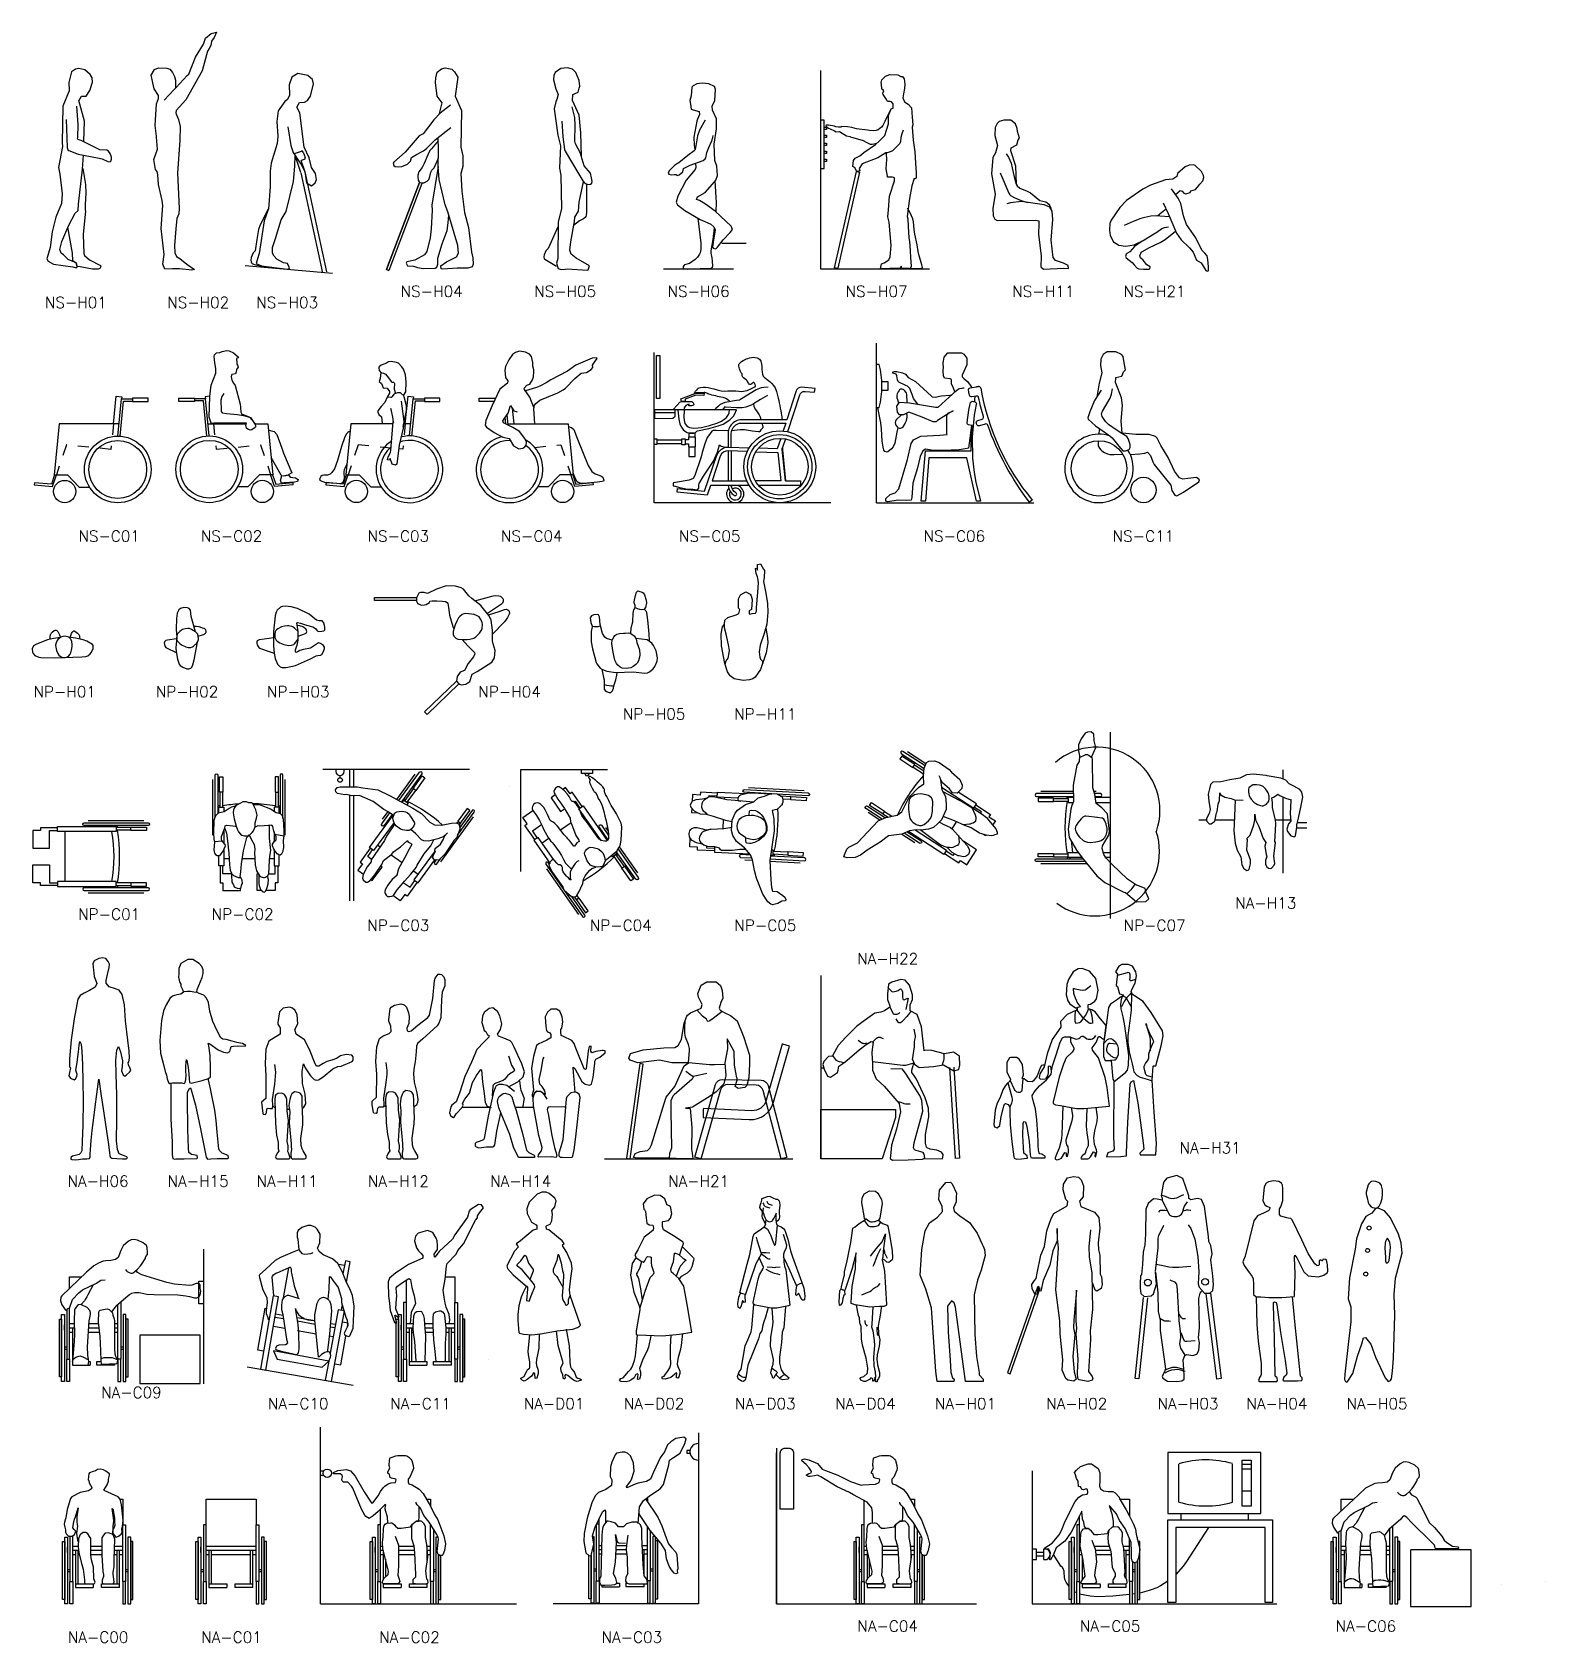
# Model space of a CAD drawing. Extents: x -0.3 to 13.3, y -0.3 to 14.1.
import ezdxf
from ezdxf.enums import TextEntityAlignment as Align

# ---------------------------------------------------------------- set-up
doc = ezdxf.new("R2010")
doc.units = 0
doc.header["$LTSCALE"] = 0.25
doc.header["$MEASUREMENT"] = 0
doc.linetypes.add('HIDDEN', pattern=[0.375, 0.25, -0.125])
doc.layers.get('0').update_dxf_attribs({"linetype": 'CONTINUOUS'})
doc.styles.add('ROMANS8', font='ROMANS8.SHX')

msp = doc.modelspace()

# ---------------------------------------------------------------- texts
at = {"color": 0, "style": 'ROMANS8'}
for s, p in [('NS-H01', (0.1, 11.7)), ('NS-H02', (1.2, 11.7)), ('NS-H03', (2, 11.7)), ('NS-H04', (3.3, 11.8)), ('NS-H05', (4.5, 11.8)), ('NS-H06', (5.7, 11.8)), ('NS-H07', (7.3, 11.8)), ('NS-H11', (8.8, 11.8)), ('NS-H21', (9.8, 11.8)), ('NS-C01', (0.4, 9.6)), ('NS-C02', (1.5, 9.6)), ('NS-C03', (3, 9.6)), ('NS-C04', (4.2, 9.6)), ('NS-C05', (5.8, 9.6)), ('NS-C06', (8, 9.6)), ('NS-C11', (9.7, 9.6)), ('NP-H01', (0, 8.2)), ('NP-H02', (1.1, 8.2)), ('NP-H03', (2.1, 8.2)), ('NP-H04', (4, 8.2)), ('NP-H05', (5.3, 8)), ('NP-H11', (6.3, 8)), ('NP-C01', (0.4, 6.2)), ('NP-C02', (1.6, 6.2)), ('NA-H13', (10.8, 6.3)), ('NP-C03', (3, 6.1)), ('NP-C04', (5, 6.1)), ('NP-C05', (6.3, 6.1)), ('NP-C07', (9.8, 6.1)), ('NA-H22', (7.4, 5.8)), ('NA-H31', (10.3, 4.1)), ('NA-H06', (0.3, 3.8)), ('NA-H15', (1.2, 3.8)), ('NA-H11', (2, 3.8)), ('NA-H12', (3, 3.8)), ('NA-H14', (4.1, 3.8)), ('NA-H21', (5.7, 3.8)), ('NA-C09', (0.6, 1.9)), ('NA-C10', (2.1, 1.8)), ('NA-C11', (3.2, 1.8)), ('NA-D01', (4.4, 1.8)), ('NA-D02', (5.3, 1.8)), ('NA-D03', (6.3, 1.8)), ('NA-D04', (7.2, 1.8)), ('NA-H01', (8.1, 1.8)), ('NA-H02', (9.1, 1.8)), ('NA-H03', (10.1, 1.8)), ('NA-H04', (10.9, 1.8)), ('NA-H05', (11.8, 1.8)), ('NA-C00', (0.3, -0.3)), ('NA-C01', (1.5, -0.3)), ('NA-C02', (3.1, -0.3)), ('NA-C03', (5.1, -0.3)), ('NA-C04', (7.4, -0.2)), ('NA-C05', (9.4, -0.2)), ('NA-C06', (11.7, -0.2))]:
    msp.add_text(s, height=0.1, dxfattribs=at).set_placement(p, align=Align.MIDDLE)

# ---------------------------------------------------------------- blocks, each defined once
blk = doc.blocks.new('NS-H07')
for points in [[(0.976, 0), (0, 0), (0, 1.785)], [(0, 0.904), (0.03, 0.904), (0.03, 1.339), (0, 1.339)], [(0.629, 1.437), (0.573, 1.326), (0.555, 1.29), (0.544, 1.275), (0.515, 1.253), (0.497, 1.245), (0.477, 1.242), (0.436, 1.246), (0.419, 1.25), (0.321, 1.262), (0.279, 1.273), (0.239, 1.278), (0.186, 1.282), (0.18, 1.277), (0.157, 1.276), (0.133, 1.278), (0.123, 1.285), (0.068, 1.293), (0.047, 1.293), (0.045, 1.288), (0.058, 1.273), (0.067, 1.267), (0.083, 1.262), (0.122, 1.244), (0.137, 1.234), (0.166, 1.237), (0.231, 1.197), (0.262, 1.191), (0.263, 1.19), (0.287, 1.184), (0.38, 1.157), (0.407, 1.142), (0.443, 1.122), (0.461, 1.122), (0.503, 1.132)], [(0.03, 1.277), (0.051, 1.277), (0.051, 1.256), (0.03, 1.256)], [(0.03, 1.205), (0.051, 1.205), (0.051, 1.184), (0.03, 1.184)], [(0.738, 1.248), (0.726, 1.217), (0.719, 1.182), (0.714, 1.147), (0.708, 1.13), (0.697, 1.116), (0.672, 1.093), (0.663, 1.083), (0.644, 1.064), (0.632, 1.058), (0.595, 1.046), (0.583, 1.044)], [(0.03, 1.131), (0.051, 1.131), (0.051, 1.11), (0.03, 1.11)], [(0.03, 1.059), (0.051, 1.059), (0.051, 1.038), (0.03, 1.038)], [(0.03, 0.987), (0.051, 0.987), (0.051, 0.966), (0.03, 0.966)], [(0.321, 0.878), (0.347, 0.871), (0.153, 0.009), (0.152, 0.004), (0.123, 0.01), (0.321, 0.878)], [(0.808, 0.005), (0.885, 0.005), (0.906, 0.004), (0.912, 0.013), (0.908, 0.037), (0.881, 0.13), (0.875, 0.157), (0.865, 0.217), (0.844, 0.315), (0.838, 0.355), (0.832, 0.424), (0.825, 0.452), (0.802, 0.506), (0.779, 0.547)]]:
    blk.add_lwpolyline(points)
blk.add_lwpolyline([(0.796, 0.249), (0.803, 0.167), (0.806, 0.102), (0.807, 0.067), (0.811, 0.024), (0.803, 0.002), (0.796, 0.004), (0.73, 0.005), (0.725, 0.011), (0.723, 0.024), (0.721, 0.026), (0.717, 0.021), (0.709, 0.008), (0.704, 0.005), (0.619, 0.005), (0.535, 0.003), (0.545, 0.046), (0.568, 0.057), (0.61, 0.082), (0.623, 0.109), (0.63, 0.213), (0.614, 0.422), (0.602, 0.47), (0.606, 0.532), (0.617, 0.655), (0.66, 0.793), (0.66, 0.819), (0.644, 0.826), (0.599, 0.826), (0.598, 0.834), (0.587, 0.902), (0.591, 0.985), (0.589, 1.039), (0.583, 1.044), (0.511, 1.001), (0.37, 0.946), (0.345, 0.905), (0.35, 0.883), (0.333, 0.878), (0.319, 0.882), (0.304, 0.91), (0.287, 0.922), (0.294, 0.975), (0.308, 0.997), (0.351, 1.018), (0.385, 1.048), (0.49, 1.12), (0.527, 1.154), (0.573, 1.202), (0.589, 1.248), (0.606, 1.307), (0.606, 1.36), (0.608, 1.381), (0.631, 1.441), (0.648, 1.446), (0.649, 1.462), (0.649, 1.487), (0.635, 1.504), (0.623, 1.507), (0.598, 1.507), (0.588, 1.525), (0.559, 1.569), (0.557, 1.581), (0.564, 1.602), (0.559, 1.613), (0.548, 1.619), (0.544, 1.662), (0.54, 1.679), (0.546, 1.7), (0.581, 1.734), (0.619, 1.749), (0.691, 1.745), (0.719, 1.732), (0.734, 1.73), (0.748, 1.709), (0.753, 1.662), (0.751, 1.625), (0.742, 1.575), (0.736, 1.54), (0.751, 1.503), (0.784, 1.484), (0.814, 1.449), (0.82, 1.366), (0.825, 1.298), (0.819, 1.277), (0.83, 1.158), (0.844, 1.055), (0.85, 0.952), (0.857, 0.865), (0.857, 0.817), (0.848, 0.812), (0.839, 0.813), (0.818, 0.748), (0.795, 0.636), (0.774, 0.472), (0.78, 0.451), (0.784, 0.383), (0.79, 0.28)], close=True)
blk = doc.blocks.new('NP-C06')
for p, q in [((-0.256, 0.552), (-0.421, 0.659)), ((-0.372, 0.522), (-0.277, 0.461)), ((-0.358, 0.543), (-0.275, 0.489)), ((0.118, 0.182), (0.122, 0.188)), ((-0.671, 0.047), (-0.775, 0.114)), ((-0.644, 0.104), (-0.597, 0.074)), ((-0.63, 0.125), (-0.563, 0.081)), ((-0.02, -0.031), (0.02, 0.031)), ((0.243, 0.121), (0.242, 0.122)), ((-0.356, -0.158), (-0.474, -0.082)), ((-0.123, -0.19), (-0.117, -0.18)), ((-0.013, -0.273), (-0.014, -0.273))]:
    blk.add_line(p, q)
for points in [[(-0.141, 0.448), (-0.127, 0.424), (-0.119, 0.364), (-0.112, 0.318), (-0.08, 0.259), (-0.073, 0.19), (-0.073, 0.141), (-0.116, 0.048), (-0.148, 0.016), (-0.189, -0.021), (-0.232, -0.034), (-0.301, -0.043), (-0.345, -0.04), (-0.403, -0.051), (-0.472, -0.081), (-0.594, -0.094), (-0.668, -0.151), (-0.784, -0.225), (-0.843, -0.269), (-0.892, -0.29), (-0.965, -0.293), (-0.993, -0.283), (-0.988, -0.265), (-0.967, -0.215), (-0.95, -0.197), (-0.87, -0.158), (-0.686, 0.041), (-0.617, 0.069), (-0.514, 0.092), (-0.474, 0.12), (-0.406, 0.253), (-0.324, 0.338), (-0.276, 0.373), (-0.279, 0.444), (-0.273, 0.513), (-0.251, 0.563), (-0.231, 0.577), (-0.18, 0.579), (-0.136, 0.565), (-0.046, 0.5), (-0.025, 0.477), (0.049, 0.41), (0.07, 0.36), (0.066, 0.33), (0.026, 0.287), (-0.018, 0.291), (-0.043, 0.327), (-0.107, 0.382), (-0.122, 0.407)], [(-0.115, 0.395), (-0.124, 0.401)], [(-0.115, 0.342), (0.175, 0.153), (0.2, 0.191), (0.035, 0.298)], [(-0.103, 0.302), (0.087, 0.2), (0.181, 0.146), (0.249, 0.101), (0.288, 0.07), (0.324, 0.024), (0.374, -0.031), (0.385, -0.062), (0.383, -0.08), (0.364, -0.086), (0.349, -0.093), (0.334, -0.096), (0.29, -0.088), (0.227, -0.071), (0.193, -0.051), (0.151, -0.024), (0.094, -0.002), (0, 0.041), (-0.102, 0.08)], [(-0.197, 0.128), (-0.195, 0.213), (-0.199, 0.234), (-0.207, 0.246), (-0.233, 0.266), (-0.254, 0.273), (-0.304, 0.281), (-0.328, 0.28), (-0.36, 0.273), (-0.372, 0.265), (-0.396, 0.248), (-0.406, 0.228), (-0.409, 0.201), (-0.412, 0.179), (-0.414, 0.146), (-0.408, 0.098), (-0.401, 0.061), (-0.386, 0.04), (-0.374, 0.027), (-0.345, 0.008), (-0.313, -0.002), (-0.295, -0.002), (-0.272, 0.006), (-0.234, 0.039), (-0.219, 0.059), (-0.206, 0.079), (-0.197, 0.128)], [(0.157, 0.161), (0.186, 0.094), (0.193, 0.074), (0.193, 0.06), (0.189, 0.041), (0.189, 0.034), (0.17, 0.02), (0.154, 0.017), (0.142, 0.011), (0.136, 0.01), (0.078, 0.005)], [(0.236, 0.11), (0.243, 0.121), (0.181, 0.161)], [(0.194, 0.182), (0.324, 0.098), (0.31, 0.077), (0.369, 0.039), (0.344, 0.002)], [(-0.134, 0.029), (-0.101, 0.01), (-0.036, -0.019), (-0.017, -0.034), (0.053, -0.113), (0.116, -0.182), (0.133, -0.216), (0.135, -0.235), (0.128, -0.263), (0.11, -0.275), (0.096, -0.282), (0.079, -0.283), (0.044, -0.276), (0.033, -0.276), (-0.02, -0.246), (-0.065, -0.199), (-0.092, -0.19), (-0.125, -0.177), (-0.141, -0.168), (-0.309, -0.041)], [(-0.352, -0.041), (-0.07, -0.225), (-0.094, -0.262), (-0.413, -0.055)], [(-0.089, -0.254), (0.04, -0.338), (0.054, -0.317), (0.113, -0.355), (0.2, -0.221), (0.081, -0.144)], [(0.036, -0.092), (0.043, -0.151), (0.042, -0.158), (0.038, -0.171), (0.029, -0.182), (0.032, -0.18), (0.009, -0.189), (-0.007, -0.198), (-0.014, -0.201), (-0.026, -0.203), (-0.043, -0.201), (-0.065, -0.199)], [(0.287, -0.087), (0.282, -0.095), (0.257, -0.079)], [(-0.002, -0.256), (-0.013, -0.273), (-0.075, -0.233)]]:
    blk.add_lwpolyline(points)
for points in [[(-0.474, 0.622), (-0.491, 0.596), (-0.373, 0.52), (-0.357, 0.545)], [(-0.762, 0.178), (-0.746, 0.204), (-0.628, 0.127), (-0.645, 0.102)]]:
    blk.add_lwpolyline(points, close=True)
for points in [[(-0.264, 0.534), (-0.463, 0.663, 1), (-0.477, 0.642), (-0.273, 0.51, 1)], [(-0.649, 0.056), (-0.796, 0.151, -1), (-0.782, 0.172), (-0.62, 0.067, -1)], [(-0.424, -0.06), (-0.3, -0.141, -1), (-0.313, -0.162), (-0.451, -0.072, -1)]]:
    blk.add_lwpolyline(points, format="xyb")
blk.add_arc((0.756, -0.491), 1.396, 137.8225, 155.1811)
blk = doc.blocks.new('NA-H22')
for p, q in [((0, 1.65), (0, 0)), ((0.024, 0.817), (0, 0.817))]:
    blk.add_line(p, q)
for points in [[(0.823, 0.893), (0.84, 0.852), (0.882, 0.823), (1.011, 0.832), (1.103, 0.846), (1.196, 0.793), (1.241, 0.804), (1.249, 0.843), (1.246, 0.925), (1.191, 0.959), (1.111, 0.945), (0.998, 0.975), (0.929, 0.978), (0.929, 0.973), (0.905, 1.187), (0.866, 1.298), (0.803, 1.331), (0.803, 1.385), (0.823, 1.433), (0.822, 1.475), (0.795, 1.561), (0.756, 1.606), (0.718, 1.613), (0.638, 1.589), (0.608, 1.57), (0.602, 1.509), (0.597, 1.487), (0.597, 1.433), (0.619, 1.377), (0.619, 1.364), (0.572, 1.331), (0.537, 1.32), (0.484, 1.311), (0.379, 1.237), (0.319, 1.192), (0.223, 1.094), (0.154, 1.019), (0.107, 0.934), (0.107, 0.925), (0.069, 0.92), (0.025, 0.875), (0.017, 0.849), (0.028, 0.808), (0.06, 0.744), (0.087, 0.735), (0.149, 0.777), (0.156, 0.799), (0.16, 0.834), (0.214, 0.871), (0.344, 0.981), (0.407, 1.03), (0.453, 1.057), (0.47, 1.049), (0.457, 0.959), (0.462, 0.898), (0.465, 0.871), (0.465, 0.799), (0.495, 0.719), (0.569, 0.653), (0.704, 0.499), (0.715, 0.424), (0.68, 0.268), (0.635, 0.124), (0.627, 0.058), (0.622, 0.003), (0.643, -0.011), (0.784, -0.007), (0.914, -0.002), (0.935, 0.011), (0.929, 0.044), (0.918, 0.058), (0.857, 0.077), (0.842, 0.081), (0.831, 0.101), (0.839, 0.146), (0.916, 0.428), (0.907, 0.524), (0.888, 0.571), (0.765, 0.763), (0.734, 0.808), (0.627, 0.81)], [(0.602, 1.54), (0.633, 1.507), (0.637, 1.504), (0.645, 1.502), (0.676, 1.507), (0.693, 1.515), (0.708, 1.525), (0.714, 1.528), (0.72, 1.526), (0.723, 1.524), (0.728, 1.516), (0.732, 1.501), (0.733, 1.468), (0.734, 1.452), (0.736, 1.438), (0.74, 1.433), (0.748, 1.431), (0.767, 1.438), (0.774, 1.442), (0.783, 1.446), (0.784, 1.444), (0.762, 1.344)], [(0.62, 1.366), (0.646, 1.311), (0.65, 1.306), (0.653, 1.304), (0.661, 1.301), (0.666, 1.301), (0.675, 1.301), (0.685, 1.303), (0.697, 1.308), (0.702, 1.311), (0.71, 1.317)], [(0.808, 1.323), (0.796, 1.311), (0.772, 1.282), (0.74, 1.244), (0.724, 1.231), (0.714, 1.225), (0.709, 1.224), (0.702, 1.223), (0.699, 1.224), (0.693, 1.23), (0.676, 1.259)], [(0.824, 0.891), (0.842, 1.008), (0.842, 1.053), (0.845, 1.071), (0.85, 1.095), (0.849, 1.107), (0.839, 1.168)], [(0.416, 1.038), (0.402, 1.037), (0.389, 1.036), (0.383, 1.037), (0.374, 1.038), (0.369, 1.04), (0.36, 1.046), (0.336, 1.066)], [(0.467, 1.053), (0.484, 1.07), (0.499, 1.085), (0.507, 1.091), (0.516, 1.095), (0.52, 1.096), (0.524, 1.096), (0.532, 1.094), (0.55, 1.086), (0.559, 1.083)], [(0.205, 0.864), (0.184, 0.869), (0.166, 0.873), (0.157, 0.876), (0.145, 0.882), (0.14, 0.886), (0.13, 0.897), (0.113, 0.922), (0.104, 0.934)], [(0.835, 0.862), (0.803, 0.853), (0.759, 0.841), (0.737, 0.84), (0.465, 0.874)], [(1.102, 0.947), (1.104, 0.932), (1.106, 0.911), (1.106, 0.901), (1.102, 0.882), (1.093, 0.857), (1.089, 0.844)], [(0.925, 0.003), (1.089, 0), (1.097, 0.014), (1.098, 0.041), (1.085, 0.06), (1.043, 0.078), (0.983, 0.087), (0.955, 0.099), (0.949, 0.105), (0.939, 0.143), (0.94, 0.221), (0.969, 0.379), (0.966, 0.455), (0.938, 0.548), (0.858, 0.717), (0.84, 0.743), (0.818, 0.778), (0.817, 0.797), (0.828, 0.84)], [(0.828, 0.838), (0.835, 0.862)], [(1.195, 0.825), (1.247, 0.006), (1.21, 0.003), (1.158, 0.823)], [(0, 0.444), (0.669, 0.444), (0.669, 0.372), (0.55, 0), (0, 0), (0, 0.444)], [(0.695, 0.516), (0.717, 0.509), (0.745, 0.499), (0.759, 0.496), (0.773, 0.495), (0.801, 0.496)]]:
    blk.add_lwpolyline(points)
blk = doc.blocks.new('NA-D04')
for points in [[(0.045, 1.126), (0.096, 1.192), (0.149, 1.256), (0.181, 1.326), (0.177, 1.309), (0.158, 1.17), (0.156, 1.113), (0.151, 1.094), (0.171, 0.992), (0.188, 0.692), (0.186, 0.682), (0.166, 0.673), (0.126, 0.673), (0.041, 0.667), (-0.093, 0.688), (-0.129, 0.699), (-0.129, 0.711), (-0.119, 0.852), (-0.089, 1.011), (-0.085, 1.124), (-0.082, 1.155), (-0.121, 1.005), (-0.182, 0.826), (-0.187, 0.813), (-0.185, 0.779), (-0.195, 0.775), (-0.202, 0.745), (-0.21, 0.707), (-0.227, 0.683), (-0.234, 0.684), (-0.236, 0.714), (-0.231, 0.818), (-0.219, 0.828), (-0.214, 0.854), (-0.191, 0.945), (-0.189, 0.956), (-0.187, 0.986), (-0.165, 1.083), (-0.132, 1.249), (-0.125, 1.292), (-0.112, 1.377), (-0.093, 1.391), (-0.057, 1.419), (0.001, 1.455), (0.007, 1.459), (-0.009, 1.462), (-0.01, 1.489), (-0.031, 1.604), (-0.029, 1.646), (-0.012, 1.685), (0.037, 1.714), (0.091, 1.709), (0.111, 1.692), (0.12, 1.676), (0.143, 1.636), (0.149, 1.6), (0.137, 1.525), (0.13, 1.468), (0.118, 1.449), (0.154, 1.421), (0.172, 1.414), (0.195, 1.405), (0.201, 1.396), (0.218, 1.304), (0.241, 1.173), (0.243, 1.111), (0.241, 1.092), (0.209, 1.068), (0.192, 1.073), (0.174, 1.091), (0.154, 1.098)], [(-0.01, 1.448), (0.026, 1.4), (0.028, 1.398), (0.034, 1.395), (0.04, 1.394), (0.054, 1.394), (0.081, 1.394), (0.095, 1.396), (0.115, 1.402), (0.12, 1.406), (0.135, 1.428)], [(0.008, 1.46), (0.03, 1.443), (0.041, 1.438), (0.049, 1.436), (0.064, 1.436), (0.079, 1.438), (0.087, 1.439), (0.098, 1.443), (0.117, 1.451)], [(0.135, 1.192), (0.109, 1.139), (0.097, 1.108), (0.083, 1.065), (0.073, 1.045), (0.066, 1.034)], [(0.158, 1.188), (0.16, 1.188), (0.164, 1.187), (0.165, 1.186), (0.168, 1.181), (0.169, 1.175), (0.17, 1.165), (0.17, 1.16), (0.172, 1.154), (0.173, 1.151), (0.196, 1.109)], [(-0.031, 0.777), (0.039, 0.809), (0.054, 0.818), (0.072, 0.834), (0.081, 0.841), (0.092, 0.846), (0.107, 0.853), (0.113, 0.858), (0.132, 0.879)], [(-0.213, 0.829), (-0.209, 0.827), (-0.203, 0.823), (-0.2, 0.822), (-0.195, 0.821), (-0.188, 0.82), (-0.184, 0.819)], [(0.067, 0.668), (0.064, 0.622), (0.057, 0.512), (0.054, 0.491), (0.067, 0.454), (0.079, 0.367), (0.081, 0.323), (0.072, 0.219), (0.077, 0.141), (0.089, 0.086), (0.092, 0.04), (0.089, 0.027), (0.072, 0.003), (0.066, 0.003), (0.066, 0.024), (0.049, 0.032), (0.037, 0.017), (0, 0), (-0.013, -0.001), (-0.04, 0.01), (-0.047, 0.027), (-0.044, 0.034), (-0.014, 0.045), (0.016, 0.07), (0.02, 0.081), (0.023, 0.12), (0.007, 0.208), (-0.025, 0.325), (-0.036, 0.384), (-0.037, 0.495), (-0.05, 0.527), (-0.053, 0.57), (-0.061, 0.592), (-0.08, 0.686)], [(0.145, 0.675), (0.13, 0.578), (0.119, 0.532), (0.115, 0.498), (0.116, 0.429), (0.128, 0.374), (0.123, 0.316), (0.106, 0.239), (0.102, 0.2), (0.109, 0.149), (0.125, 0.08), (0.126, 0.046), (0.118, 0.025), (0.109, 0.015), (0.105, -0.003), (0.093, -0.004), (0.093, 0.013), (0.083, 0.035)], [(-0.006, 0.546), (-0.004, 0.535), (-0.001, 0.521), (0.002, 0.514), (0.006, 0.508), (0.015, 0.497)], [(0.102, 0.487), (0.103, 0.455), (0.104, 0.438), (0.105, 0.429), (0.109, 0.413)]]:
    blk.add_lwpolyline(points)
blk = doc.blocks.new('NA-C04')
for p, q in [((0, 0), (0, 1.359)), ((0.79, 0.52), (0.81, 0.52)), ((0.951, 0.52), (1.088, 0.52)), ((1.207, 0.52), (1.24, 0.52)), ((1.21, 0.392), (1.21, 0.48)), ((0.743, 0.31), (0.765, 0.31)), ((0.743, 0.29), (0.765, 0.29)), ((0.835, 0.401), (0.835, 0.244)), ((1.265, 0.31), (1.286, 0.31)), ((1.265, 0.29), (1.286, 0.29)), ((0.835, 0.181), (0.835, 0.18)), ((1.19, 0.18), (1.19, 0.18)), ((1.21, 0.146), (1.21, 0.184))]:
    blk.add_line(p, q)
for points in [[(0, 1.4), (0, 0), (1.798, 0)], [(0.865, 0.728), (0.865, 0.821), (0.858, 0.864), (0.815, 0.915), (0.692, 0.98), (0.658, 1), (0.546, 1.051), (0.4, 1.143), (0.369, 1.157), (0.343, 1.152), (0.304, 1.144), (0.289, 1.145), (0.266, 1.158), (0.291, 1.171), (0.313, 1.177), (0.315, 1.19), (0.294, 1.222), (0.268, 1.252), (0.228, 1.286), (0.232, 1.299), (0.251, 1.303), (0.291, 1.295), (0.369, 1.261), (0.412, 1.212), (0.44, 1.199), (0.552, 1.158), (0.667, 1.099), (0.761, 1.066), (0.778, 1.07), (0.89, 1.076), (0.922, 1.091), (0.93, 1.114), (0.927, 1.122), (0.887, 1.129), (0.876, 1.135), (0.871, 1.163), (0.855, 1.175), (0.856, 1.186), (0.867, 1.207), (0.873, 1.222), (0.867, 1.245), (0.867, 1.251), (0.871, 1.285), (0.873, 1.306), (0.877, 1.312), (0.894, 1.318), (0.926, 1.332), (0.943, 1.335), (0.985, 1.333), (1.014, 1.333), (1.025, 1.331), (1.044, 1.32), (1.06, 1.302), (1.069, 1.288), (1.083, 1.245), (1.084, 1.216), (1.081, 1.203), (1.054, 1.139), (1.037, 1.12), (1.037, 1.094), (1.042, 1.078), (1.073, 1.07), (1.138, 1.031), (1.172, 0.993), (1.237, 0.879), (1.273, 0.803), (1.304, 0.755), (1.357, 0.611), (1.375, 0.54), (1.363, 0.481), (1.35, 0.441), (1.342, 0.435), (1.323, 0.435), (1.308, 0.445), (1.299, 0.471), (1.309, 0.582), (1.308, 0.599), (1.295, 0.623), (1.228, 0.735), (1.179, 0.793), (1.148, 0.861), (1.119, 0.889), (1.11, 0.906), (1.109, 0.915)], [(0.79, 0.71), (0.79, 0.928)], [(0.92, 0.608), (0.951, 0.528), (0.951, 0.338), (0.945, 0.259), (0.955, 0.23), (0.961, 0.202), (0.955, 0.188), (0.943, 0.181), (0.813, 0.181), (0.811, 0.184), (0.806, 0.191), (0.811, 0.209), (0.821, 0.232), (0.859, 0.264), (0.861, 0.293), (0.855, 0.317), (0.812, 0.495), (0.808, 0.556), (0.813, 0.6), (0.815, 0.678), (0.823, 0.705), (0.83, 0.716), (0.846, 0.726), (0.882, 0.729), (0.888, 0.729), (0.899, 0.725), (0.916, 0.706), (0.923, 0.698), (0.945, 0.68), (0.974, 0.68), (1.016, 0.685), (1.057, 0.691), (1.062, 0.695), (1.066, 0.703), (1.07, 0.714), (1.11, 0.743), (1.131, 0.743), (1.134, 0.74), (1.137, 0.787), (1.135, 0.873)], [(1.202, 0.94), (1.24, 0.94), (1.24, 0.873)], [(1.07, 0.714), (1.067, 0.685), (1.067, 0.587), (1.088, 0.522), (1.093, 0.457), (1.102, 0.263), (1.102, 0.239), (1.079, 0.217), (1.078, 0.19), (1.085, 0.182), (1.102, 0.183), (1.199, 0.18), (1.212, 0.185), (1.218, 0.189), (1.214, 0.212), (1.206, 0.223), (1.199, 0.269), (1.197, 0.296), (1.213, 0.421), (1.206, 0.533), (1.192, 0.596), (1.194, 0.693), (1.181, 0.718), (1.16, 0.739), (1.156, 0.743), (1.11, 0.743)], [(0.79, 0.201), (0.79, 0.71), (0.765, 0.71), (0.765, 0.201)], [(1.24, 0.715), (1.24, 0.71)], [(1.24, 0.201), (1.24, 0.71), (1.242, 0.71)], [(1.265, 0.673), (1.265, 0.201)], [(1.307, 0.6), (1.286, 0.6), (1.286, 0), (1.311, 0)], [(0.743, 0.462), (0.743, 0.51)], [(0.815, 0.48), (0.79, 0.48)], [(0.815, 0.44), (0.79, 0.44)], [(0.815, 0.48), (0.815, 0.48), (0.815, 0.218)], [(1.091, 0.48), (0.951, 0.48)], [(1.094, 0.44), (0.951, 0.44)], [(1.24, 0.48), (1.209, 0.48)], [(1.24, 0.44), (1.21, 0.44)], [(1.311, 0.442), (1.311, 0.04), (1.331, 0.04)], [(1.311, 0), (1.311, 0.442)], [(1.331, 0.04), (1.331, 0.435)], [(0.79, 0.201), (0.79, 0), (0.765, 0), (0.765, 0.201), (0.79, 0.201)], [(0.815, 0.181), (0.815, 0.146), (0.975, 0.146)], [(0.815, 0.18), (0.975, 0.18), (0.975, 0.146)], [(1.21, 0.146), (1.05, 0.146), (1.05, 0.18), (1.21, 0.18)], [(1.24, 0.201), (1.24, 0), (1.265, 0), (1.265, 0.201), (1.24, 0.201)]]:
    blk.add_lwpolyline(points)
blk.add_lwpolyline([(0.154, 0.85), (0.034, 0.85), (0.034, 1.355, -0.414667), (0.079, 1.4), (0.108, 1.4, -0.414667), (0.154, 1.355), (0.154, 0.85)], format="xyb")
for points in [[(0.718, 0), (0.718, 0.6), (0.743, 0.6), (0.743, 0)], [(0.698, 0.04), (0.698, 0.56), (0.718, 0.56), (0.718, 0.04)]]:
    blk.add_lwpolyline(points, close=True)
blk = doc.blocks.new('NP-C05')
for p, q in [((0.149, 0.338), (0.648, 0.312)), ((-0.206, 0.267), (-0.204, 0.267)), ((-0.068, 0.25), (-0.069, 0.233)), ((0.529, 0.255), (0.443, 0.26)), ((0.528, 0.231), (0.455, 0.234)), ((-0.079, 0.052), (-0.083, -0.028)), ((-0.23, -0.202), (-0.229, -0.202)), ((0.355, -0.268), (0.354, -0.278)), ((0.502, -0.268), (0.369, -0.261)), ((0.503, -0.243), (0.371, -0.236)), ((0.38, -0.261), (0.379, -0.279)), ((0.115, -0.311), (0.186, -0.314)), ((0.34, -0.322), (0.614, -0.337))]:
    blk.add_line(p, q)
for points in [[(-0.13, 0.288), (-0.284, 0.296), (-0.286, 0.271), (-0.355, 0.275), (-0.359, 0.212)], [(0.056, 0.243), (-0.132, 0.253), (-0.13, 0.298), (0.132, 0.284)], [(0.193, 0.207), (0.029, 0.222), (-0.045, 0.228), (-0.154, 0.252), (-0.207, 0.254), (-0.222, 0.243), (-0.264, 0.234), (-0.326, 0.228), (-0.354, 0.217), (-0.364, 0.207), (-0.375, 0.181), (-0.371, 0.164), (-0.339, 0.131), (-0.319, 0.117), (-0.286, 0.103), (-0.231, 0.101), (-0.169, 0.083), (-0.059, 0.045), (0.002, 0.033)], [(-0.362, 0.154), (-0.364, 0.115), (-0.308, 0.112)], [(-0.223, 0.099), (-0.256, 0.128), (-0.263, 0.137), (-0.266, 0.144), (-0.27, 0.161), (-0.271, 0.173), (-0.269, 0.189), (-0.267, 0.196), (-0.261, 0.212), (-0.251, 0.225), (-0.244, 0.23), (-0.224, 0.242)], [(-0.206, 0.254), (-0.206, 0.267), (-0.132, 0.263)], [(0.339, 0.28), (0.187, 0.288), (0.15, 0.287), (0.126, 0.283), (0.078, 0.271), (0.067, 0.263), (0.06, 0.254), (0.054, 0.24), (0.053, 0.233), (0.055, 0.222), (0.06, 0.22), (0.081, 0.217)], [(0.224, 0.234), (0.224, 0.234)], [(0.324, 0.274), (0.324, 0.274)], [(0.124, -0.113), (0.078, -0.081), (0.07, -0.075), (0.058, -0.057), (0.05, -0.036), (0.047, -0.004), (0.049, 0.012), (0.056, 0.035), (0.062, 0.045), (0.072, 0.058), (0.09, 0.073), (0.103, 0.08), (0.129, 0.088), (0.173, 0.092), (0.195, 0.09), (0.228, 0.083), (0.261, 0.067), (0.277, 0.055), (0.291, 0.04), (0.297, 0.029), (0.305, 0.007), (0.308, -0.024), (0.307, -0.04), (0.3, -0.064), (0.285, -0.087), (0.275, -0.098), (0.262, -0.108), (0.237, -0.122), (0.211, -0.129), (0.194, -0.13), (0.161, -0.125), (0.124, -0.115)], [(0.154, 0.09), (0.157, 0.128), (0.161, 0.134), (0.179, 0.136), (0.212, 0.132), (0.228, 0.125), (0.251, 0.11), (0.263, 0.098), (0.284, 0.07), (0.302, 0.032), (0.309, 0.005), (0.312, -0.012), (0.312, -0.046), (0.307, -0.065), (0.284, -0.1), (0.262, -0.12), (0.244, -0.133), (0.202, -0.154), (0.171, -0.163), (0.157, -0.164), (0.135, -0.161), (0.128, -0.155), (0.124, -0.14), (0.124, -0.113)], [(0.129, -0.219), (0.072, -0.219), (0.005, -0.228), (-0.093, -0.228), (-0.103, -0.222), (-0.113, -0.207), (-0.12, -0.203), (-0.154, -0.195), (-0.216, -0.19), (-0.244, -0.182), (-0.268, -0.171), (-0.318, -0.158), (-0.357, -0.137), (-0.374, -0.12), (-0.382, -0.105), (-0.386, -0.074), (-0.38, -0.049), (-0.371, -0.037), (-0.36, -0.029), (-0.337, -0.021), (-0.313, -0.021), (-0.266, -0.032), (-0.239, -0.041), (-0.187, -0.035), (-0.074, -0.028), (-0.001, -0.018)], [(-0.157, -0.231), (-0.311, -0.223), (-0.31, -0.198), (-0.38, -0.195), (-0.376, -0.117)], [(-0.372, -0.038), (-0.372, -0.035), (-0.369, -0.035)], [(-0.19, -0.035), (-0.256, -0.057), (-0.262, -0.06), (-0.274, -0.071), (-0.284, -0.085), (-0.292, -0.108), (-0.294, -0.12), (-0.292, -0.136), (-0.29, -0.143), (-0.283, -0.151), (-0.251, -0.179)], [(-0.229, -0.186), (-0.23, -0.202), (-0.156, -0.206)], [(-0.146, -0.197), (-0.156, -0.196), (-0.158, -0.241), (0.16, -0.258)], [(0.12, -0.211), (0.12, -0.211)], [(0.348, -0.268), (0.369, -0.269), (0.371, -0.224), (0.354, -0.223)]]:
    blk.add_lwpolyline(points)
for points in [[(0.357, 0.283), (0.109, 0.296, -1), (0.11, 0.32), (0.684, 0.29, -1), (0.683, 0.265), (0.407, 0.28, -1)], [(0.168, -0.268), (0.079, -0.264, 1), (0.078, -0.289), (0.178, -0.294, 1)], [(0.342, -0.303), (0.652, -0.319, 1), (0.654, -0.294), (0.346, -0.278, 1)]]:
    blk.add_lwpolyline(points, format="xyb")
for points in [[(0.362, 0.132), (0.375, 0.057), (0.38, -0.05), (0.34, -0.318), (0.349, -0.491), (0.354, -0.559), (0.365, -0.592), (0.407, -0.597), (0.456, -0.631), (0.474, -0.647), (0.485, -0.669), (0.482, -0.679), (0.448, -0.684), (0.412, -0.703), (0.365, -0.715), (0.349, -0.711), (0.321, -0.688), (0.277, -0.619), (0.221, -0.476), (0.204, -0.406), (0.186, -0.312), (0.168, -0.267), (0.113, -0.203), (0.04, -0.145), (0.008, -0.091), (-0.003, -0.047), (0.003, 0.047), (0.029, 0.11), (0.049, 0.136), (0.122, 0.185), (0.198, 0.209), (0.234, 0.245), (0.291, 0.261), (0.337, 0.279), (0.379, 0.286), (0.405, 0.281), (0.441, 0.262), (0.45, 0.254), (0.453, 0.242), (0.457, 0.225), (0.457, 0.217), (0.456, 0.206), (0.452, 0.191), (0.45, 0.184), (0.443, 0.178), (0.43, 0.165), (0.419, 0.153), (0.413, 0.148), (0.406, 0.145), (0.403, 0.143)], [(0.669, 0.25), (0.667, 0.22), (0.528, 0.228), (0.529, 0.258)], [(0.641, -0.277), (0.643, -0.247), (0.503, -0.24), (0.501, -0.27)]]:
    blk.add_lwpolyline(points, close=True)
blk.add_arc((-0.981, 0.071), 1.396, 347.27, 3.1758)
blk = doc.blocks.new('NP-C04')
for p, q in [((0.49, -0.284), (0.491, -0.285)), ((0.561, -0.403), (0.55, -0.41)), ((0.105, -0.554), (0.106, -0.555)), ((0.453, -0.478), (0.359, -0.544)), ((0.764, -0.519), (0.788, -0.553)), ((0.252, -0.619), (0.192, -0.661)), ((0.887, -0.695), (1.051, -0.929)), ((0.913, -0.885), (0.837, -0.776)), ((0.855, -0.745), (0.864, -0.74)), ((0.933, -0.87), (0.857, -0.762)), ((0.863, -0.77), (0.878, -0.76)), ((0.232, -0.892), (0.519, -1.302)), ((0.504, -1.171), (0.485, -1.144)), ((0.524, -1.156), (0.507, -1.132))]:
    blk.add_line(p, q)
for points in [[(0, -0.916), (0, 0), (0.782, 0)], [(0.647, 0), (0.647, -0.035), (0.547, -0.035), (0.547, 0)], [(0.76, -0.819), (0.768, -0.812), (0.773, -0.808), (0.791, -0.793), (0.824, -0.767), (0.855, -0.74), (0.87, -0.726), (0.869, -0.727), (0.869, -0.727), (0.888, -0.694), (0.897, -0.67), (0.904, -0.632), (0.908, -0.579), (0.911, -0.513), (0.903, -0.48), (0.862, -0.397), (0.838, -0.358), (0.814, -0.321), (0.8, -0.293), (0.793, -0.277), (0.785, -0.26), (0.775, -0.242), (0.762, -0.223), (0.754, -0.199), (0.754, -0.18), (0.75, -0.174), (0.747, -0.169), (0.74, -0.156), (0.725, -0.141), (0.71, -0.127), (0.689, -0.109), (0.672, -0.096), (0.666, -0.091), (0.647, -0.075), (0.625, -0.062), (0.616, -0.063), (0.61, -0.066), (0.617, -0.079), (0.625, -0.094), (0.621, -0.1), (0.618, -0.107), (0.618, -0.114), (0.629, -0.137), (0.644, -0.167), (0.655, -0.188), (0.662, -0.199), (0.667, -0.202), (0.672, -0.204), (0.677, -0.214), (0.684, -0.228), (0.69, -0.242), (0.698, -0.26), (0.711, -0.28), (0.725, -0.302), (0.736, -0.334), (0.748, -0.376), (0.758, -0.418), (0.768, -0.461), (0.779, -0.505), (0.787, -0.55), (0.791, -0.582), (0.791, -0.6), (0.791, -0.618), (0.781, -0.635), (0.771, -0.642), (0.757, -0.644), (0.725, -0.638), (0.703, -0.623), (0.593, -0.467), (0.572, -0.441), (0.551, -0.413), (0.537, -0.378), (0.522, -0.343), (0.501, -0.315), (0.475, -0.288), (0.469, -0.287), (0.463, -0.286), (0.455, -0.277), (0.445, -0.259), (0.436, -0.241), (0.418, -0.219), (0.393, -0.191), (0.365, -0.168), (0.345, -0.155), (0.33, -0.156), (0.314, -0.168), (0.304, -0.181), (0.299, -0.196), (0.302, -0.209), (0.311, -0.225), (0.323, -0.245), (0.335, -0.265), (0.352, -0.289), (0.372, -0.319), (0.393, -0.349), (0.407, -0.369), (0.445, -0.437), (0.449, -0.469), (0.458, -0.487), (0.495, -0.593), (0.513, -0.62), (0.523, -0.633), (0.525, -0.646), (0.505, -0.658), (0.492, -0.676), (0.485, -0.687), (0.479, -0.687), (0.466, -0.673), (0.451, -0.653), (0.436, -0.634), (0.425, -0.621), (0.418, -0.614), (0.411, -0.607), (0.391, -0.585), (0.361, -0.547), (0.331, -0.509), (0.308, -0.483), (0.293, -0.471), (0.275, -0.462), (0.265, -0.458), (0.242, -0.403), (0.221, -0.36), (0.207, -0.34), (0.179, -0.31), (0.169, -0.304), (0.162, -0.301), (0.148, -0.299), (0.134, -0.302), (0.127, -0.305), (0.116, -0.314), (0.112, -0.319), (0.106, -0.331), (0.104, -0.344), (0.104, -0.352), (0.11, -0.367), (0.142, -0.411), (0.168, -0.458), (0.19, -0.5), (0.192, -0.505), (0.205, -0.534), (0.22, -0.562), (0.234, -0.588), (0.247, -0.611), (0.261, -0.632), (0.271, -0.646), (0.277, -0.65), (0.282, -0.655), (0.297, -0.674), (0.322, -0.706), (0.345, -0.739), (0.368, -0.772), (0.385, -0.808), (0.404, -0.842), (0.422, -0.86), (0.43, -0.867), (0.437, -0.874), (0.443, -0.881), (0.447, -0.885), (0.45, -0.886), (0.459, -0.889)], [(0.311, -0.226), (0.273, -0.253), (0.359, -0.376), (0.394, -0.351)], [(0.553, -0.331), (0.464, -0.204), (0.444, -0.219), (0.404, -0.161), (0.378, -0.179)], [(0.479, -0.292), (0.49, -0.284), (0.532, -0.345)], [(0.127, -0.629), (0.038, -0.503), (0.059, -0.488), (0.019, -0.431), (0.11, -0.367)], [(0.725, -0.638), (0.524, -0.351), (0.561, -0.325), (0.779, -0.637)], [(0.188, -0.496), (0.105, -0.554), (0.147, -0.615)], [(0.297, -0.811), (0.156, -0.609), (0.119, -0.635), (0.263, -0.84)], [(0.76, -0.82), (0.741, -0.863), (0.738, -0.867), (0.73, -0.873), (0.719, -0.875), (0.695, -0.877), (0.67, -0.875), (0.641, -0.865), (0.628, -0.858), (0.612, -0.842), (0.599, -0.819), (0.576, -0.767), (0.574, -0.755), (0.575, -0.747), (0.582, -0.73), (0.592, -0.719), (0.61, -0.704), (0.62, -0.699), (0.631, -0.697), (0.653, -0.699), (0.687, -0.708), (0.703, -0.716), (0.728, -0.736), (0.738, -0.748), (0.749, -0.768), (0.757, -0.797), (0.76, -0.823)], [(0.524, -0.819), (0.509, -0.827), (0.491, -0.845), (0.459, -0.889), (0.444, -0.923), (0.445, -0.978), (0.45, -0.986), (0.45, -0.992), (0.446, -0.993), (0.441, -0.987), (0.429, -0.974), (0.42, -0.967), (0.411, -0.957), (0.399, -0.944), (0.389, -0.929), (0.378, -0.912), (0.375, -0.903), (0.376, -0.892), (0.376, -0.88), (0.369, -0.869), (0.356, -0.857), (0.349, -0.856), (0.343, -0.856), (0.341, -0.857), (0.337, -0.854), (0.326, -0.841), (0.308, -0.821), (0.296, -0.81), (0.287, -0.811), (0.278, -0.817), (0.271, -0.823), (0.267, -0.826), (0.264, -0.831), (0.263, -0.835), (0.263, -0.837), (0.263, -0.84), (0.262, -0.843), (0.257, -0.849), (0.254, -0.854), (0.257, -0.868), (0.287, -0.926), (0.331, -0.989), (0.361, -1.029), (0.378, -1.055), (0.382, -1.066), (0.385, -1.077), (0.418, -1.107), (0.455, -1.138), (0.473, -1.145), (0.49, -1.144), (0.5, -1.138), (0.506, -1.133), (0.527, -1.097), (0.541, -1.062), (0.558, -1.023), (0.564, -0.986), (0.581, -0.956), (0.605, -0.924), (0.623, -0.905), (0.64, -0.889), (0.675, -0.877)], [(0.827, -0.783), (0.818, -0.771)], [(0.853, -0.742), (0.864, -0.757), (0.827, -0.783)]]:
    blk.add_lwpolyline(points)
for points in [[(0.706, -0.514, -1), (0.726, -0.5), (0.791, -0.593, -1)], [(0.785, -0.628), (0.706, -0.514, -1)], [(0.876, -0.714), (1.056, -0.971, -1), (1.036, -0.985), (0.86, -0.735, -1)], [(0.247, -0.836, 1), (0.227, -0.85), (0.556, -1.321, 1), (0.577, -1.307), (0.46, -1.14, 1)], [(0.257, -0.849), (0.247, -0.836, 1)]]:
    blk.add_lwpolyline(points, format="xyb")
for points in [[(1.015, -0.984), (0.991, -1.001), (0.91, -0.886), (0.935, -0.869)], [(0.582, -1.287), (0.607, -1.27), (0.527, -1.155), (0.502, -1.172)]]:
    blk.add_lwpolyline(points, close=True)
for centre, radius, start, end in [((0.597, -0.035), 0.02, 180, 0.194), ((-0.142, 0.206), 1.396, 300.251, 314.8201)]:
    blk.add_arc(centre, radius, start, end)
blk = doc.blocks.new('NP-C03')
for p, q in [((1.04, 0), (-0.28, 0)), ((-0.035, -0.156), (-0.035, 0)), ((0, -0.155), (0, 0)), ((-0.124, -0.072), (-0.124, -0.054)), ((0.387, -0.268), (0.551, -0.041)), ((-0.035, -1.181), (-0.035, -0.231)), ((0, -1.181), (0, -0.235)), ((0.442, -0.286), (0.434, -0.28)), ((0.463, -0.271), (0.448, -0.26)), ((0.534, -0.172), (0.457, -0.279)), ((0.555, -0.187), (0.477, -0.294)), ((0.258, -0.446), (0.308, -0.377)), ((0.783, -0.828), (1.077, -0.423)), ((0.938, -0.465), (0.927, -0.481)), ((0.958, -0.48), (0.947, -0.496)), ((0.214, -0.676), (0.238, -0.694)), ((0.125, -0.782), (0.125, -0.781)), ((0.337, -0.765), (0.433, -0.835)), ((0.535, -0.91), (0.578, -0.941)), ((0.475, -1.046), (0.475, -1.045))]:
    blk.add_line(p, q)
for points in [[(-0.161, 0), (-0.161, -0.017, 1), (-0.088, -0.017), (-0.088, 0)], [(0.404, -0.278), (0.59, -0.023, -1), (0.61, -0.038), (0.427, -0.29, -1)], [(0.272, -0.503, -1), (0.252, -0.488), (0.324, -0.388, -1)], [(0.345, -0.402), (0.272, -0.503, -1)], [(0.933, -0.588), (1.083, -0.381, 1), (1.063, -0.367), (0.952, -0.52, 1)], [(0.725, -0.832, 1), (0.745, -0.847), (0.783, -0.795, 1)], [(0.738, -0.814), (0.725, -0.832, 1)]]:
    blk.add_lwpolyline(points, format="xyb")
for points in [[(0.615, -0.057), (0.639, -0.075), (0.557, -0.188), (0.533, -0.171)], [(0.35, -0.435), (0.364, -0.395), (0.366, -0.391), (0.374, -0.384), (0.385, -0.38), (0.408, -0.375), (0.433, -0.373), (0.463, -0.38), (0.478, -0.385), (0.496, -0.4), (0.509, -0.422), (0.542, -0.471), (0.545, -0.482), (0.544, -0.49), (0.539, -0.506), (0.529, -0.518), (0.514, -0.536), (0.504, -0.543), (0.494, -0.548), (0.472, -0.548), (0.438, -0.542), (0.42, -0.535), (0.394, -0.518), (0.383, -0.508), (0.369, -0.49), (0.359, -0.471), (0.356, -0.462), (0.35, -0.435)], [(1.042, -0.368), (1.018, -0.35), (0.936, -0.464), (0.96, -0.481)]]:
    blk.add_lwpolyline(points, close=True)
for points in [[(0.358, -0.411), (0.31, -0.378), (0.27, -0.357), (0.175, -0.286), (0.052, -0.234), (-0.019, -0.235), (-0.066, -0.223), (-0.08, -0.227), (-0.146, -0.215), (-0.162, -0.199), (-0.165, -0.183), (-0.15, -0.161), (-0.124, -0.156), (-0.06, -0.155), (-0.041, -0.156), (0.03, -0.155), (0.082, -0.163), (0.216, -0.183), (0.321, -0.232), (0.529, -0.347), (0.608, -0.394), (0.683, -0.471), (0.724, -0.496), (0.789, -0.5), (0.877, -0.48), (0.921, -0.479), (0.941, -0.487), (0.951, -0.502), (0.952, -0.534), (0.926, -0.609), (0.902, -0.633), (0.817, -0.761), (0.764, -0.814), (0.746, -0.812), (0.74, -0.814), (0.724, -0.811), (0.707, -0.789), (0.721, -0.754), (0.734, -0.735), (0.729, -0.729), (0.731, -0.71), (0.778, -0.671), (0.806, -0.625), (0.814, -0.597), (0.839, -0.57), (0.841, -0.567), (0.804, -0.603), (0.756, -0.622), (0.672, -0.642), (0.63, -0.641), (0.609, -0.631), (0.557, -0.576), (0.512, -0.537)], [(0.435, -0.295), (0.45, -0.274), (0.487, -0.301)], [(1.396, -0.154), (1.396, -0.154)], [(0.361, -0.474), (0.176, -0.728), (0.14, -0.701), (0.353, -0.408)], [(0.487, -0.301), (0.475, -0.317)], [(0.367, -0.487), (0.293, -0.597), (0.277, -0.636), (0.156, -0.812), (0.155, -0.828), (0.12, -0.875), (0.084, -0.942), (0.079, -0.976), (0.084, -0.99), (0.109, -1.011), (0.122, -1.013), (0.147, -0.998), (0.189, -0.945), (0.252, -0.853), (0.268, -0.816), (0.343, -0.761), (0.358, -0.738), (0.42, -0.694), (0.482, -0.636), (0.485, -0.646), (0.498, -0.655), (0.519, -0.666), (0.521, -0.674), (0.485, -0.737), (0.472, -0.764), (0.402, -0.891), (0.387, -0.948), (0.388, -0.949), (0.345, -0.989), (0.32, -1.017), (0.306, -1.038), (0.282, -1.082), (0.278, -1.096), (0.279, -1.104), (0.282, -1.115), (0.291, -1.128), (0.297, -1.134), (0.307, -1.14), (0.325, -1.142), (0.342, -1.138), (0.35, -1.134), (0.359, -1.126), (0.389, -1.08), (0.424, -1.039), (0.454, -1.002), (0.512, -0.94), (0.559, -0.879), (0.568, -0.858), (0.633, -0.756), (0.658, -0.725), (0.692, -0.684), (0.705, -0.661), (0.719, -0.631)], [(0.148, -0.707), (0.057, -0.832), (0.078, -0.847), (0.037, -0.903), (0.086, -0.939)], [(0.16, -0.807), (0.125, -0.782), (0.168, -0.722)], [(0.154, -0.989), (0.166, -0.997), (0.254, -0.876), (0.242, -0.867)], [(0.73, -0.731), (0.54, -0.992), (0.577, -1.019), (0.727, -0.812)], [(0.569, -1.013), (0.478, -1.138), (0.458, -1.123), (0.417, -1.18), (0.352, -1.132)], [(0.444, -1.014), (0.505, -1.058), (0.549, -0.998)]]:
    blk.add_lwpolyline(points)
blk.add_circle((-0.124, -0.093), 0.0205)
blk.add_arc((-0.133, -1.539), 1.396, 48.2063, 63.8201)
blk = doc.blocks.new('NP-C02')
for p, q in [((-0.268, 0.212), (-0.268, 0.712)), ((-0.205, 0.596), (-0.205, 0.464)), ((-0.18, 0.596), (-0.18, 0.464)), ((0.294, 0.596), (0.294, 0.464)), ((0.319, 0.596), (0.319, 0.464)), ((0.382, 0.212), (0.382, 0.712)), ((-0.205, 0.475), (-0.223, 0.475)), ((-0.213, 0.45), (-0.223, 0.45)), ((0.319, 0.475), (0.337, 0.475)), ((0.327, 0.45), (0.337, 0.45)), ((-0.253, 0.153), (-0.185, 0.16)), ((0.29, 0.22), (0.37, 0.206)), ((-0.002, 0), (0.11, 0)), ((0.244, 0), (0.282, 0)), ((-0.178, -0.138), (-0.178, -0.137)), ((-0.168, 0), (-0.121, 0)), ((0.292, -0.138), (0.292, -0.137))]:
    blk.add_line(p, q)
for points in [[(-0.248, 0.376), (-0.248, 0.75, -1), (-0.223, 0.75), (-0.223, 0.404, -1)], [(0.362, 0.364), (0.362, 0.75, 1), (0.337, 0.75), (0.337, 0.407, 1)]]:
    blk.add_lwpolyline(points, format="xyb")
for points in [[(-0.208, 0.736), (-0.178, 0.736), (-0.178, 0.596), (-0.208, 0.596)], [(0.321, 0.736), (0.291, 0.736), (0.291, 0.596), (0.321, 0.596)]]:
    blk.add_lwpolyline(points, close=True)
for points in [[(-0.059, 0.476), (-0.099, 0.464), (-0.122, 0.452), (-0.166, 0.421), (-0.219, 0.408), (-0.243, 0.385), (-0.251, 0.371), (-0.259, 0.342), (-0.263, 0.23), (-0.258, 0.175), (-0.252, 0.149), (-0.259, 0.08), (-0.252, 0.05), (-0.243, 0.036), (-0.23, 0.028), (-0.209, 0.028), (-0.202, 0.032), (-0.182, 0.057), (-0.166, 0.089), (-0.154, 0.115), (-0.157, 0.126), (-0.176, 0.149), (-0.186, 0.162), (-0.191, 0.174), (-0.19, 0.199), (-0.168, 0.252), (-0.159, 0.278), (-0.157, 0.295), (-0.145, 0.301), (-0.089, 0.295), (-0.067, 0.291), (-0.057, 0.291)], [(-0.213, 0.409), (-0.213, 0.464), (-0.168, 0.464)], [(-0.168, 0.464), (-0.168, 0.421)], [(0.001, 0.509), (-0.02, 0.497), (-0.05, 0.482), (-0.064, 0.471), (-0.077, 0.453), (-0.082, 0.439), (-0.084, 0.411), (-0.075, 0.359), (-0.058, 0.293), (-0.046, 0.259), (-0.038, 0.242), (-0.019, 0.219), (-0.008, 0.211), (0.017, 0.206), (0.048, 0.206), (0.063, 0.212), (0.087, 0.234), (0.099, 0.25), (0.113, 0.287), (0.114, 0.322), (0.126, 0.364), (0.13, 0.392), (0.126, 0.416), (0.118, 0.44), (0.093, 0.492), (0.09, 0.496), (0.079, 0.5), (0.064, 0.5), (0.057, 0.501), (0.036, 0.51), (0.001, 0.509)], [(0.097, 0.484), (0.107, 0.486), (0.159, 0.484), (0.251, 0.447), (0.3, 0.415), (0.338, 0.407), (0.354, 0.387), (0.365, 0.354), (0.371, 0.254), (0.369, 0.205), (0.363, 0.162), (0.366, 0.099), (0.359, 0.059), (0.348, 0.039), (0.337, 0.032), (0.326, 0.033), (0.309, 0.043), (0.283, 0.08), (0.269, 0.115), (0.27, 0.129), (0.285, 0.156), (0.297, 0.166), (0.302, 0.173), (0.3, 0.196), (0.286, 0.229), (0.28, 0.246), (0.273, 0.288), (0.266, 0.299), (0.256, 0.301), (0.233, 0.297), (0.154, 0.292), (0.136, 0.295), (0.112, 0.282)], [(0.282, 0.464), (0.282, 0.427)], [(0.327, 0.409), (0.327, 0.464), (0.282, 0.464)], [(-0.161, 0.27), (-0.145, 0.229), (-0.137, 0.16), (-0.123, 0.049), (-0.119, -0.056), (-0.113, -0.103), (-0.099, -0.13), (-0.099, -0.152), (-0.097, -0.213), (-0.083, -0.236), (-0.076, -0.255), (-0.044, -0.269), (-0.023, -0.266), (-0.013, -0.259), (-0.01, -0.238), (0, -0.225), (-0.003, -0.195), (-0.009, -0.182), (-0.021, -0.16), (-0.015, -0.12), (-0.009, -0.047), (0.008, 0.069), (0.037, 0.189), (0.054, 0.206), (0.06, 0.214), (0.073, 0.182), (0.103, 0.126), (0.11, 0.085), (0.107, 0.054), (0.113, -0.057), (0.126, -0.11), (0.15, -0.15), (0.147, -0.156), (0.145, -0.226), (0.15, -0.242), (0.161, -0.278), (0.186, -0.299), (0.197, -0.301), (0.209, -0.291), (0.221, -0.26), (0.229, -0.226), (0.233, -0.188), (0.223, -0.159), (0.237, -0.137), (0.243, -0.014), (0.244, 0.023), (0.255, 0.072), (0.242, 0.183), (0.241, 0.299)], [(-0.168, 0.251), (-0.168, 0.14)], [(0.282, 0.242), (0.282, 0.149)], [(-0.168, 0.084), (-0.168, -0.064), (-0.213, -0.064), (-0.213, 0.028)], [(0.282, 0.083), (0.282, -0.064), (0.327, -0.064), (0.327, 0.033)], [(-0.203, -0.064), (-0.203, -0.218), (-0.178, -0.218), (-0.178, -0.288), (-0.018, -0.288), (-0.018, -0.263)], [(-0.099, -0.138), (-0.178, -0.138), (-0.178, -0.064)], [(0.173, -0.288), (0.132, -0.288), (0.132, -0.138), (0.143, -0.138)], [(0.317, -0.064), (0.317, -0.218), (0.292, -0.218), (0.292, -0.288), (0.21, -0.288)], [(0.236, -0.138), (0.292, -0.138), (0.292, -0.064)]]:
    blk.add_lwpolyline(points)
for centre, radius, start, end in [((0.058, -0.902), 1.396, 93.6699, 99.8201), ((0.058, -0.902), 1.396, 80.27, 88.6181), ((-0.02, -0.065), 0.106, 221.2563, 271.629), ((0.19, -0.117), 0.052, 220.6156, 311.4173)]:
    blk.add_arc(centre, radius, start, end)
blk = doc.blocks.new('NP-C01')
for p, q in [((0.212, 0.343), (0.712, 0.343)), ((0.45, 0.288), (0.45, 0.298)), ((0.475, 0.28), (0.475, 0.298)), ((-0.138, 0.253), (-0.137, 0.253)), ((0, 0.243), (0, -0.207)), ((0.596, 0.28), (0.464, 0.28)), ((0.596, 0.255), (0.464, 0.255)), ((-0.138, -0.217), (-0.137, -0.217)), ((0.45, -0.252), (0.45, -0.262)), ((0.596, -0.219), (0.464, -0.219)), ((0.596, -0.244), (0.464, -0.244)), ((0.475, -0.244), (0.475, -0.262)), ((0.212, -0.307), (0.712, -0.307))]:
    blk.add_line(p, q)
for points in [[(0.175, 0.298, -1), (0.175, 0.323), (0.75, 0.323, -1), (0.75, 0.298)], [(0.175, -0.262, 1), (0.175, -0.287), (0.75, -0.287, 1), (0.75, -0.262)]]:
    blk.add_lwpolyline(points, format="xyb", close=True)
for points in [[(-0.064, 0.278), (-0.218, 0.278), (-0.218, 0.253), (-0.288, 0.253), (-0.288, 0.093), (-0.138, 0.093), (-0.138, 0.253), (-0.064, 0.253)], [(-0.064, -0.242), (-0.218, -0.242), (-0.218, -0.217), (-0.288, -0.217), (-0.288, -0.057), (-0.138, -0.057), (-0.138, -0.217), (-0.064, -0.217)]]:
    blk.add_lwpolyline(points)
for points in [[(0.464, 0.243), (-0.064, 0.243), (-0.064, 0.288), (0.464, 0.288)], [(0.736, 0.282), (0.736, 0.252), (0.596, 0.252), (0.596, 0.282)], [(0.464, -0.207), (-0.064, -0.207), (-0.064, -0.252), (0.464, -0.252)], [(0.736, -0.247), (0.736, -0.217), (0.596, -0.217), (0.596, -0.247)]]:
    blk.add_lwpolyline(points, close=True)
for centre, radius, start, end in [((-0.905, 0.017), 1.349, 350.4465, 9.6471), ((-0.902, 0.017), 1.396, 350.27, 9.8201)]:
    blk.add_arc(centre, radius, start, end)
blk = doc.blocks.new('NA-H11')
for p, q in [((-0.111, 0.459), (-0.126, 0.47)), ((0.021, 0.443), (-0.001, 0.443))]:
    blk.add_line(p, q)
for points in [[(0.139, 0.457), (0.149, 0.464), (0.169, 0.496), (0.162, 0.582), (0.139, 0.677), (0.136, 0.786), (0.145, 0.841), (0.146, 0.856), (0.161, 0.818), (0.211, 0.748), (0.244, 0.714), (0.26, 0.708), (0.282, 0.712), (0.325, 0.737), (0.41, 0.811), (0.456, 0.832), (0.485, 0.834), (0.585, 0.877), (0.593, 0.887), (0.595, 0.917), (0.583, 0.933), (0.532, 0.938), (0.479, 0.928), (0.443, 0.904), (0.402, 0.888), (0.357, 0.876), (0.325, 0.859), (0.284, 0.835), (0.265, 0.835), (0.251, 0.855), (0.201, 0.984), (0.155, 1.072), (0.081, 1.122), (0.069, 1.163), (0.096, 1.215), (0.089, 1.295), (0.071, 1.335), (0.049, 1.356), (0.022, 1.364), (-0.035, 1.354), (-0.07, 1.323), (-0.083, 1.226), (-0.083, 1.213), (-0.062, 1.179), (-0.064, 1.123), (-0.165, 1.06), (-0.19, 0.987), (-0.197, 0.858), (-0.19, 0.746), (-0.191, 0.544), (-0.23, 0.509), (-0.219, 0.409), (-0.216, 0.403), (-0.194, 0.399), (-0.186, 0.416), (-0.181, 0.45), (-0.171, 0.456), (-0.155, 0.454), (-0.13, 0.454), (-0.128, 0.481), (-0.131, 0.533), (-0.111, 0.672), (-0.101, 0.779), (-0.111, 0.849)], [(0.023, 0.02), (0.012, 0.054), (0.005, 0.066), (0.009, 0.092), (0.01, 0.119), (0, 0.157), (0.012, 0.345), (0, 0.428), (-0.003, 0.533), (-0.007, 0.549), (-0.025, 0.578), (-0.041, 0.588), (-0.055, 0.591), (-0.085, 0.587), (-0.102, 0.576), (-0.107, 0.567), (-0.112, 0.529), (-0.106, 0.319), (-0.095, 0.214), (-0.08, 0.148), (-0.08, 0.092), (-0.075, 0.07), (-0.089, 0.052), (-0.104, 0.018), (-0.099, 0.003), (-0.089, 0), (0, 0), (0.019, 0.001), (0.023, 0.007), (0.026, 0.023)], [(0.053, 0), (0.155, 0.002), (0.166, 0.004), (0.171, 0.011), (0.171, 0.027), (0.144, 0.072), (0.134, 0.091), (0.125, 0.121), (0.122, 0.183), (0.14, 0.308), (0.142, 0.37), (0.138, 0.414), (0.136, 0.511), (0.134, 0.565), (0.119, 0.587), (0.101, 0.597), (0.065, 0.602), (0.041, 0.584), (0.032, 0.568), (0.023, 0.534), (0.016, 0.481), (0.023, 0.424), (0.019, 0.325), (0.037, 0.136), (0.035, 0.11), (0.039, 0.088), (0.034, 0.048), (0.033, 0.03), (0.036, 0.009), (0.05, -0.001)]]:
    blk.add_lwpolyline(points)
blk = doc.blocks.new('NA-C10')
for p, q in [((-0.433, 0.75), (-0.385, 1.022)), ((0.117, 1.042), (0.061, 1.052)), ((0.161, 1.035), (0.161, 1.035)), ((-0.438, 0.592), (-0.505, 0.604)), ((0.088, 0.638), (0.095, 0.68)), ((-0.42, 0.476), (-0.524, 0.493)), ((-0.432, 0.562), (-0.509, 0.575)), ((-0.152, 0.543), (-0.311, 0.571)), ((-0.139, 0.426), (-0.308, 0.455)), ((-0.149, 0.512), (-0.306, 0.54)), ((0.029, 0.482), (-0.012, 0.489)), ((0.034, 0.511), (-0.009, 0.518)), ((0.088, 0.471), (0.088, 0.471)), ((0.092, 0.501), (0.092, 0.501)), ((0.013, 0.4), (-0.02, 0.406)), ((0.194, -0.038), (-0.76, 0.127))]:
    blk.add_line(p, q)
for points in [[(-0.032, 0.738), (-0.023, 0.829), (-0.02, 0.924), (-0.02, 0.941), (-0.014, 0.942), (0.009, 0.914), (0.058, 0.843), (0.088, 0.746), (0.088, 0.709), (0.128, 0.576), (0.139, 0.55), (0.146, 0.501), (0.128, 0.463), (0.114, 0.435), (0.118, 0.416), (0.151, 0.403), (0.165, 0.41), (0.193, 0.479), (0.203, 0.675), (0.187, 0.771), (0.171, 0.816), (0.128, 0.905), (0.095, 0.988), (0.055, 1.061), (0.007, 1.101), (-0.075, 1.139), (-0.111, 1.169), (-0.126, 1.198), (-0.105, 1.246), (-0.104, 1.325), (-0.129, 1.37), (-0.149, 1.388), (-0.187, 1.401), (-0.215, 1.401), (-0.267, 1.383), (-0.301, 1.356), (-0.309, 1.336), (-0.311, 1.297), (-0.304, 1.278), (-0.296, 1.184), (-0.267, 1.149), (-0.241, 1.143), (-0.188, 1.151), (-0.166, 1.159)], [(-0.296, 1.182), (-0.355, 1.159), (-0.46, 1.115), (-0.508, 1.086), (-0.59, 1.01), (-0.648, 0.959), (-0.651, 0.951), (-0.648, 0.934), (-0.619, 0.823), (-0.581, 0.753), (-0.579, 0.706), (-0.589, 0.64), (-0.587, 0.609), (-0.572, 0.575), (-0.569, 0.553)], [(-0.521, 0.771), (-0.533, 0.938), (-0.532, 0.947), (-0.521, 0.961), (-0.503, 0.972), (-0.475, 0.983), (-0.463, 0.988), (-0.381, 1.024), (-0.372, 1.029), (-0.365, 1.012), (-0.363, 0.986), (-0.362, 0.973), (-0.336, 0.858), (-0.306, 0.771), (-0.301, 0.746)], [(0.134, 0.892), (0.168, 1.076), (0.124, 1.084), (0.102, 0.968)], [(-0.591, 0.101), (-0.477, 0.76), (-0.525, 0.769), (-0.639, 0.109), (-0.591, 0.101)], [(-0.29, 0.743), (-0.384, 0.771), (-0.399, 0.772), (-0.428, 0.756), (-0.444, 0.733), (-0.452, 0.684), (-0.452, 0.645), (-0.439, 0.601), (-0.406, 0.379), (-0.397, 0.346), (-0.399, 0.337), (-0.416, 0.329), (-0.474, 0.326), (-0.495, 0.318), (-0.505, 0.295), (-0.501, 0.286), (-0.454, 0.272), (-0.359, 0.251), (-0.327, 0.242), (-0.311, 0.245), (-0.299, 0.258), (-0.292, 0.293), (-0.294, 0.438), (-0.301, 0.511), (-0.325, 0.655), (-0.325, 0.642), (-0.299, 0.602), (-0.278, 0.583), (-0.242, 0.562), (-0.215, 0.553), (-0.159, 0.546), (-0.155, 0.546)], [(-0.026, 0.182), (-0.009, 0.219), (-0.006, 0.233), (-0.013, 0.254), (-0.02, 0.263), (-0.033, 0.269), (-0.06, 0.261), (-0.09, 0.242), (-0.111, 0.22), (-0.118, 0.217), (-0.123, 0.282), (-0.152, 0.546), (-0.151, 0.598), (-0.13, 0.702), (-0.115, 0.733), (-0.104, 0.746), (-0.086, 0.755), (-0.072, 0.756), (-0.047, 0.749), (-0.02, 0.724), (-0.006, 0.692), (0, 0.635), (-0.018, 0.428), (-0.031, 0.325), (-0.039, 0.264)], [(-0.611, 0.273), (-0.664, 0.282), (-0.598, 0.657), (-0.588, 0.655)], [(0, 0), (0.117, 0.633), (0.058, 0.644), (-0.013, 0.254)], [(0.143, 0.495), (0.149, 0.524), (0.098, 0.533)], [(0.029, 0.159), (0.082, 0.149), (0.128, 0.407)], [(-0.026, 0.182), (-0.522, 0.274), (-0.489, 0.201), (-0.086, 0.127), (-0.086, 0.128), (-0.026, 0.182)], [(-0.026, 0.182), (-0.058, 0.01), (0, 0)]]:
    blk.add_lwpolyline(points)
blk = doc.blocks.new('NA-C02')
for p, q in [((0, 0), (0, 1.588)), ((0.029, 1.193), (0, 1.193)), ((0.029, 1.155), (0, 1.155)), ((0.54, 0.52), (0.561, 0.52)), ((0.701, 0.52), (0.838, 0.52)), ((0.957, 0.52), (0.99, 0.52)), ((0.96, 0.392), (0.96, 0.48)), ((0.493, 0.31), (0.515, 0.31)), ((0.493, 0.29), (0.515, 0.29)), ((0.585, 0.401), (0.585, 0.244)), ((1.015, 0.31), (1.037, 0.31)), ((1.015, 0.29), (1.037, 0.29)), ((0.585, 0.181), (0.585, 0.18)), ((0.94, 0.18), (0.94, 0.18)), ((0.96, 0.146), (0.96, 0.184)), ((0, 0), (1.763, 0))]:
    blk.add_line(p, q)
for points in [[(0.606, 0.727), (0.602, 0.778), (0.583, 0.85), (0.583, 0.863), (0.587, 0.887), (0.584, 0.894), (0.577, 0.888), (0.52, 0.829), (0.475, 0.791), (0.438, 0.768), (0.409, 0.784), (0.398, 0.798), (0.369, 0.852), (0.29, 1.039), (0.279, 1.059), (0.246, 1.093), (0.206, 1.093), (0.194, 1.106), (0.193, 1.117), (0.198, 1.141), (0.194, 1.158), (0.177, 1.169), (0.116, 1.169), (0.116, 1.182), (0.156, 1.198), (0.233, 1.207), (0.269, 1.196), (0.313, 1.148), (0.392, 1.008), (0.456, 0.91), (0.461, 0.906), (0.47, 0.909), (0.518, 0.972), (0.54, 1.009), (0.563, 1.043), (0.579, 1.058), (0.608, 1.078), (0.635, 1.087), (0.673, 1.091), (0.68, 1.114), (0.678, 1.122), (0.638, 1.129), (0.627, 1.135), (0.621, 1.163), (0.606, 1.175), (0.607, 1.186), (0.618, 1.207), (0.623, 1.222), (0.617, 1.245), (0.617, 1.251), (0.621, 1.285), (0.623, 1.306), (0.627, 1.312), (0.644, 1.318), (0.677, 1.332), (0.694, 1.335), (0.736, 1.333), (0.764, 1.333), (0.775, 1.331), (0.795, 1.32), (0.811, 1.302), (0.82, 1.288), (0.833, 1.245), (0.835, 1.216), (0.831, 1.203), (0.804, 1.139), (0.787, 1.12), (0.787, 1.094), (0.793, 1.078), (0.824, 1.07), (0.888, 1.031), (0.923, 0.993), (0.988, 0.879), (1.024, 0.803), (1.054, 0.755), (1.108, 0.611), (1.125, 0.54), (1.114, 0.481), (1.1, 0.441), (1.093, 0.435), (1.074, 0.435), (1.058, 0.445), (1.05, 0.471), (1.06, 0.582), (1.058, 0.599), (1.045, 0.623), (0.978, 0.735), (0.93, 0.793), (0.899, 0.861), (0.87, 0.889), (0.861, 0.906), (0.859, 0.915)], [(0.671, 0.608), (0.701, 0.528), (0.701, 0.338), (0.696, 0.259), (0.705, 0.23), (0.712, 0.202), (0.705, 0.188), (0.694, 0.181), (0.564, 0.181), (0.561, 0.184), (0.557, 0.191), (0.561, 0.209), (0.572, 0.232), (0.61, 0.264), (0.611, 0.293), (0.606, 0.317), (0.562, 0.495), (0.558, 0.556), (0.564, 0.6), (0.566, 0.678), (0.573, 0.705), (0.581, 0.716), (0.596, 0.726), (0.633, 0.729), (0.638, 0.729), (0.649, 0.725), (0.667, 0.706), (0.673, 0.698), (0.696, 0.68), (0.724, 0.68), (0.766, 0.685), (0.808, 0.691), (0.813, 0.695), (0.817, 0.703), (0.821, 0.714), (0.861, 0.743), (0.881, 0.743), (0.884, 0.74), (0.888, 0.787), (0.886, 0.873)], [(0.953, 0.94), (0.99, 0.94), (0.99, 0.873)], [(0.54, 0.71), (0.54, 0.85)], [(0.821, 0.714), (0.817, 0.685), (0.817, 0.587), (0.838, 0.522), (0.844, 0.457), (0.853, 0.263), (0.853, 0.239), (0.83, 0.217), (0.829, 0.19), (0.836, 0.182), (0.853, 0.183), (0.949, 0.18), (0.962, 0.185), (0.968, 0.189), (0.964, 0.212), (0.957, 0.223), (0.949, 0.269), (0.947, 0.296), (0.964, 0.421), (0.956, 0.533), (0.943, 0.596), (0.945, 0.693), (0.932, 0.718), (0.91, 0.739), (0.906, 0.743), (0.861, 0.743)], [(0.54, 0.201), (0.54, 0.71), (0.515, 0.71), (0.515, 0.201)], [(0.99, 0.715), (0.99, 0.71)], [(0.99, 0.201), (0.99, 0.71), (0.993, 0.71)], [(1.015, 0.673), (1.015, 0.201)], [(1.058, 0.6), (1.037, 0.6), (1.037, 0), (1.062, 0)], [(0.493, 0.462), (0.493, 0.51)], [(0.566, 0.48), (0.54, 0.48)], [(0.565, 0.44), (0.54, 0.44)], [(0.566, 0.48), (0.565, 0.48), (0.565, 0.218)], [(0.842, 0.48), (0.701, 0.48)], [(0.845, 0.44), (0.701, 0.44)], [(0.99, 0.48), (0.96, 0.48)], [(0.99, 0.44), (0.96, 0.44)], [(1.062, 0.442), (1.062, 0.04), (1.082, 0.04)], [(1.062, 0), (1.062, 0.442)], [(1.082, 0.04), (1.082, 0.435)], [(0.54, 0.201), (0.54, 0), (0.515, 0), (0.515, 0.201), (0.54, 0.201)], [(0.565, 0.181), (0.565, 0.146), (0.725, 0.146)], [(0.565, 0.18), (0.725, 0.18), (0.725, 0.146)], [(0.96, 0.146), (0.8, 0.146), (0.8, 0.18), (0.96, 0.18)], [(0.99, 0.201), (0.99, 0), (1.015, 0), (1.015, 0.201), (0.99, 0.201)]]:
    blk.add_lwpolyline(points)
for points in [[(0.468, 0), (0.468, 0.6), (0.493, 0.6), (0.493, 0)], [(0.448, 0.04), (0.448, 0.56), (0.468, 0.56), (0.468, 0.04)]]:
    blk.add_lwpolyline(points, close=True)
blk.add_circle((0.061, 1.174), 0.0384)
blk = doc.blocks.new('NA-C00')
for p, q in [((0.072, 0.52), (0.122, 0.52)), ((0.117, 0.48), (0.117, 0.18)), ((0.235, 0.52), (0.335, 0.52)), ((0.448, 0.52), (0.522, 0.52)), ((0.472, 0.18), (0.472, 0.48)), ((0.492, 0.146), (0.492, 0.48)), ((0.025, 0.31), (0.047, 0.31)), ((0.025, 0.29), (0.047, 0.29)), ((0.547, 0.31), (0.569, 0.31)), ((0.547, 0.29), (0.569, 0.29))]:
    blk.add_line(p, q)
for points in [[(0.433, 0.62), (0.435, 0.696), (0.441, 0.745), (0.439, 0.772), (0.428, 0.858), (0.435, 0.848), (0.435, 0.841), (0.447, 0.768), (0.449, 0.738), (0.451, 0.706), (0.445, 0.685), (0.434, 0.663), (0.434, 0.632), (0.453, 0.609), (0.454, 0.605), (0.463, 0.6), (0.483, 0.608), (0.509, 0.628), (0.516, 0.642), (0.515, 0.673), (0.52, 0.696), (0.526, 0.751), (0.512, 0.891), (0.499, 0.941), (0.48, 0.962), (0.422, 0.988), (0.355, 1.02), (0.353, 1.022), (0.381, 1.071), (0.395, 1.103), (0.394, 1.121), (0.404, 1.158), (0.404, 1.169), (0.369, 1.192), (0.348, 1.205), (0.323, 1.211), (0.296, 1.209), (0.276, 1.196), (0.256, 1.189), (0.223, 1.178), (0.216, 1.169), (0.214, 1.145), (0.211, 1.115), (0.217, 1.108), (0.219, 1.089), (0.233, 1.068), (0.244, 1.046), (0.241, 1.035), (0.214, 1.016), (0.139, 1.001), (0.065, 0.961), (0.052, 0.947), (0.022, 0.849), (0.011, 0.772), (-0.003, 0.735), (-0.005, 0.717), (0.002, 0.69), (0.008, 0.665), (0.006, 0.645), (0.015, 0.626), (0.035, 0.608), (0.067, 0.608), (0.088, 0.623), (0.099, 0.65), (0.095, 0.661), (0.086, 0.668), (0.072, 0.682), (0.079, 0.721), (0.088, 0.76), (0.097, 0.783), (0.12, 0.862), (0.108, 0.783), (0.109, 0.736), (0.112, 0.712), (0.116, 0.698), (0.107, 0.632), (0.114, 0.572), (0.122, 0.557)], [(0.499, 0.94), (0.522, 0.94), (0.522, 0.71)], [(0.047, 0.608), (0.047, 0.201)], [(0.072, 0.201), (0.072, 0.612)], [(0.188, 0.181), (0.226, 0.181), (0.263, 0.181), (0.268, 0.184), (0.273, 0.196), (0.263, 0.224), (0.258, 0.33), (0.241, 0.395), (0.235, 0.437), (0.236, 0.571), (0.235, 0.588), (0.224, 0.605), (0.209, 0.63), (0.197, 0.64), (0.186, 0.643), (0.166, 0.641), (0.144, 0.628), (0.136, 0.618), (0.123, 0.586), (0.122, 0.513), (0.128, 0.461), (0.147, 0.374), (0.167, 0.313), (0.177, 0.216), (0.177, 0.193), (0.182, 0.185), (0.188, 0.181)], [(0.351, 0.179), (0.421, 0.181), (0.44, 0.183), (0.444, 0.199), (0.436, 0.268), (0.436, 0.286), (0.446, 0.332), (0.444, 0.403), (0.45, 0.582), (0.439, 0.614), (0.427, 0.626), (0.395, 0.638), (0.368, 0.636), (0.36, 0.632), (0.348, 0.618), (0.334, 0.593), (0.335, 0.439), (0.344, 0.292), (0.35, 0.263), (0.348, 0.246), (0.34, 0.223), (0.337, 0.212), (0.337, 0.191), (0.343, 0.181), (0.349, 0.18), (0.351, 0.179)], [(0.522, 0.201), (0.522, 0.71), (0.547, 0.71), (0.547, 0.201)], [(0.025, 0.462), (0.025, 0.51)], [(0.126, 0.48), (0.072, 0.48)], [(0.097, 0.44), (0.072, 0.44)], [(0.111, 0.48), (0.097, 0.48), (0.097, 0.146), (0.257, 0.146)], [(0.132, 0.44), (0.117, 0.44)], [(0.335, 0.48), (0.235, 0.48)], [(0.335, 0.44), (0.235, 0.44)], [(0.472, 0.44), (0.445, 0.44)], [(0.522, 0.48), (0.447, 0.48)], [(0.522, 0.44), (0.492, 0.44)], [(0.072, 0.201), (0.072, 0), (0.047, 0), (0.047, 0.201), (0.072, 0.201)], [(0.097, 0.18), (0.257, 0.18), (0.257, 0.146)], [(0.492, 0.146), (0.332, 0.146), (0.332, 0.18), (0.492, 0.18)], [(0.522, 0.201), (0.522, 0), (0.547, 0), (0.547, 0.201), (0.522, 0.201)]]:
    blk.add_lwpolyline(points)
for points in [[(0, 0), (0, 0.6), (0.025, 0.6), (0.025, 0)], [(0.594, 0), (0.594, 0.6), (0.569, 0.6), (0.569, 0)], [(-0.02, 0.04), (-0.02, 0.56), (0, 0.56), (0, 0.04)], [(0.614, 0.04), (0.614, 0.56), (0.594, 0.56), (0.594, 0.04)]]:
    blk.add_lwpolyline(points, close=True)
blk = doc.blocks.new('NA-C01')
for p, q in [((0.072, 0.52), (0.522, 0.52)), ((0.117, 0.48), (0.117, 0.18)), ((0.472, 0.18), (0.472, 0.48)), ((0.492, 0.146), (0.492, 0.48)), ((0.025, 0.31), (0.047, 0.31)), ((0.025, 0.29), (0.047, 0.29)), ((0.547, 0.31), (0.569, 0.31)), ((0.547, 0.29), (0.569, 0.29))]:
    blk.add_line(p, q)
for points in [[(0.072, 0.71), (0.072, 0.94), (0.522, 0.94), (0.522, 0.71)], [(0.072, 0.201), (0.072, 0.71), (0.047, 0.71), (0.047, 0.201)], [(0.522, 0.201), (0.522, 0.71), (0.547, 0.71), (0.547, 0.201)], [(0.025, 0.462), (0.025, 0.51)], [(0.522, 0.48), (0.072, 0.48)], [(0.097, 0.44), (0.072, 0.44)], [(0.111, 0.48), (0.097, 0.48), (0.097, 0.146), (0.257, 0.146)], [(0.472, 0.44), (0.117, 0.44)], [(0.522, 0.44), (0.492, 0.44)], [(0.072, 0.201), (0.072, 0), (0.047, 0), (0.047, 0.201), (0.072, 0.201)], [(0.097, 0.18), (0.257, 0.18), (0.257, 0.146)], [(0.492, 0.146), (0.332, 0.146), (0.332, 0.18), (0.492, 0.18)], [(0.522, 0.201), (0.522, 0), (0.547, 0), (0.547, 0.201), (0.522, 0.201)]]:
    blk.add_lwpolyline(points)
for points in [[(0, 0), (0, 0.6), (0.025, 0.6), (0.025, 0)], [(0.594, 0), (0.594, 0.6), (0.569, 0.6), (0.569, 0)], [(-0.02, 0.04), (-0.02, 0.56), (0, 0.56), (0, 0.04)], [(0.614, 0.04), (0.614, 0.56), (0.594, 0.56), (0.594, 0.04)]]:
    blk.add_lwpolyline(points, close=True)
blk = doc.blocks.new('NA-H06')
blk.add_lwpolyline([(0.106, 0.716), (0.128, 0.566), (0.151, 0.411), (0.175, 0.251), (0.194, 0.13), (0.204, 0.054), (0.206, 0.03), (0.211, 0.013), (0.225, 0.008), (0.269, 0.005), (0.319, 0.002), (0.354, 0.002), (0.364, 0.008), (0.358, 0.02), (0.328, 0.032), (0.29, 0.047), (0.274, 0.085), (0.267, 0.162), (0.268, 0.354), (0.269, 0.575), (0.263, 0.762), (0.26, 0.887), (0.268, 0.979), (0.285, 1.011), (0.303, 0.962), (0.32, 0.882), (0.316, 0.832), (0.31, 0.792), (0.325, 0.756), (0.342, 0.744), (0.356, 0.757), (0.384, 0.779), (0.395, 0.794), (0.388, 0.813), (0.373, 0.846), (0.372, 0.863), (0.378, 0.872), (0.384, 0.905), (0.38, 0.968), (0.368, 1.068), (0.347, 1.241), (0.338, 1.385), (0.318, 1.478), (0.291, 1.518), (0.257, 1.529), (0.2, 1.548), (0.174, 1.581), (0.174, 1.604), (0.186, 1.658), (0.199, 1.722), (0.202, 1.751), (0.192, 1.776), (0.169, 1.803), (0.144, 1.808), (0.107, 1.802), (0.066, 1.781), (0.053, 1.755), (0.056, 1.726), (0.059, 1.697), (0.062, 1.672), (0.066, 1.639), (0.078, 1.61), (0.089, 1.577), (0.073, 1.544), (0.023, 1.514), (-0.025, 1.491), (-0.06, 1.469), (-0.082, 1.437), (-0.091, 1.387), (-0.114, 1.259), (-0.142, 1.07), (-0.157, 0.901), (-0.156, 0.827), (-0.147, 0.818), (-0.157, 0.776), (-0.163, 0.748), (-0.148, 0.727), (-0.116, 0.71), (-0.103, 0.721), (-0.092, 0.741), (-0.089, 0.762), (-0.095, 0.777), (-0.1, 0.797), (-0.097, 0.814), (-0.088, 0.87), (-0.077, 0.962), (-0.07, 1.024), (-0.063, 1.057), (-0.053, 1.032), (-0.046, 0.968), (-0.041, 0.847), (-0.037, 0.699), (-0.035, 0.524), (-0.038, 0.303), (-0.043, 0.156), (-0.047, 0.072), (-0.055, 0.054), (-0.069, 0.041), (-0.095, 0.034), (-0.129, 0.025), (-0.141, 0.016), (-0.146, 0.006), (-0.144, -0.002), (-0.135, -0.005), (-0.107, -0.007), (-0.076, -0.004), (-0.039, 0.002), (0, 0), (0.022, 0.004), (0.03, 0.02), (0.03, 0.043), (0.031, 0.085), (0.038, 0.165), (0.048, 0.255), (0.06, 0.346), (0.075, 0.467), (0.089, 0.581), (0.106, 0.716), (0.128, 0.566), (0.151, 0.411), (0.175, 0.251), (0.194, 0.13), (0.204, 0.054), (0.206, 0.03), (0.211, 0.013), (0.225, 0.008), (0.269, 0.005), (0.319, 0.002), (0.354, 0.002), (0.364, 0.008), (0.358, 0.02), (0.328, 0.032), (0.29, 0.047), (0.274, 0.085), (0.267, 0.162), (0.268, 0.354), (0.269, 0.575), (0.263, 0.762), (0.26, 0.887), (0.268, 0.979), (0.285, 1.011), (0.303, 0.962), (0.32, 0.882), (0.316, 0.832), (0.31, 0.792), (0.325, 0.756), (0.342, 0.744), (0.356, 0.757), (0.384, 0.779), (0.395, 0.794), (0.388, 0.813), (0.373, 0.846), (0.372, 0.863), (0.378, 0.872), (0.384, 0.905), (0.38, 0.968), (0.368, 1.068), (0.347, 1.241), (0.338, 1.385), (0.318, 1.478), (0.291, 1.518), (0.257, 1.529), (0.2, 1.548), (0.174, 1.581), (0.174, 1.604), (0.186, 1.658), (0.199, 1.722), (0.202, 1.751), (0.192, 1.776), (0.169, 1.803), (0.144, 1.808), (0.107, 1.802), (0.066, 1.781), (0.053, 1.755), (0.056, 1.726), (0.059, 1.697), (0.062, 1.672), (0.066, 1.639), (0.078, 1.61), (0.089, 1.577), (0.073, 1.544), (0.023, 1.514), (-0.025, 1.491), (-0.06, 1.469), (-0.082, 1.437), (-0.091, 1.387), (-0.114, 1.259), (-0.142, 1.07), (-0.157, 0.901), (-0.156, 0.827), (-0.147, 0.818), (-0.157, 0.776), (-0.163, 0.748), (-0.148, 0.727), (-0.116, 0.71), (-0.103, 0.721), (-0.092, 0.741), (-0.089, 0.762), (-0.095, 0.777), (-0.1, 0.797), (-0.097, 0.814), (-0.088, 0.87), (-0.077, 0.962), (-0.07, 1.024), (-0.063, 1.057), (-0.053, 1.032), (-0.046, 0.968), (-0.041, 0.847), (-0.037, 0.699), (-0.035, 0.524), (-0.038, 0.303), (-0.043, 0.156), (-0.047, 0.072), (-0.055, 0.054), (-0.069, 0.041), (-0.095, 0.034), (-0.129, 0.025), (-0.141, 0.016), (-0.146, 0.006), (-0.144, -0.002), (-0.135, -0.005), (-0.107, -0.007), (-0.076, -0.004), (-0.039, 0.002), (0, 0), (0.022, 0.004), (0.03, 0.02), (0.03, 0.043), (0.031, 0.085), (0.038, 0.165), (0.048, 0.255), (0.06, 0.346), (0.075, 0.467), (0.089, 0.581)])
blk = doc.blocks.new('NA-H15')
for points in [[(0.099, 0.889), (0.106, 0.841), (0.114, 0.799), (0.118, 0.722), (0.122, 0.686), (0.138, 0.68), (0.235, 0.706), (0.292, 0.722), (0.312, 0.737), (0.312, 0.818), (0.309, 0.93), (0.296, 1.016), (0.291, 1.042), (0.304, 1.035), (0.379, 0.982), (0.428, 0.96), (0.464, 0.955), (0.486, 0.965), (0.492, 0.989), (0.497, 1.011), (0.518, 1.014), (0.556, 1.017), (0.624, 1.015), (0.63, 1.02), (0.6, 1.037), (0.547, 1.046), (0.507, 1.059), (0.451, 1.073), (0.421, 1.076), (0.403, 1.09), (0.37, 1.152), (0.332, 1.236), (0.306, 1.329), (0.293, 1.405), (0.276, 1.446), (0.25, 1.473), (0.208, 1.488), (0.189, 1.5), (0.19, 1.524), (0.235, 1.63), (0.246, 1.666), (0.245, 1.699), (0.233, 1.729), (0.209, 1.756), (0.153, 1.792), (0.107, 1.794), (0.045, 1.758), (0.025, 1.712), (0.025, 1.665), (0.024, 1.634), (0.028, 1.607), (0.035, 1.587), (0.043, 1.571), (0.043, 1.552), (0.058, 1.523), (0.067, 1.499), (0.043, 1.48), (0.008, 1.475), (-0.014, 1.469), (-0.032, 1.464), (-0.054, 1.443), (-0.088, 1.386), (-0.111, 1.33), (-0.129, 1.246), (-0.146, 1.066), (-0.14, 0.95), (-0.123, 0.893), (-0.11, 0.836), (-0.096, 0.785), (-0.085, 0.752), (-0.079, 0.72), (-0.067, 0.688), (-0.055, 0.679), (-0.031, 0.684), (0.014, 0.685), (0.054, 0.683), (0.074, 0.678), (0.084, 0.687), (0.09, 0.715), (0.092, 0.752), (0.088, 0.79), (0.088, 0.834), (0.092, 0.869), (0.095, 0.895)], [(0.183, 1.497), (0.161, 1.5), (0.13, 1.504), (0.115, 1.505), (0.101, 1.505), (0.072, 1.502)], [(-0.047, 0.684), (-0.047, 0.359), (-0.033, 0.153), (-0.034, 0.103), (-0.034, 0.037), (-0.028, 0.004), (-0.014, -0.002), (0, 0), (0.073, 0.002), (0.187, 0.004), (0.193, 0.01), (0.19, 0.03), (0.141, 0.04), (0.117, 0.059), (0.114, 0.096), (0.106, 0.264), (0.104, 0.54), (0.105, 0.599), (0.121, 0.634), (0.13, 0.638), (0.138, 0.62), (0.176, 0.483), (0.22, 0.271), (0.272, 0.017), (0.285, -0.002), (0.314, 0), (0.37, 0.005), (0.465, 0.003), (0.472, 0.01), (0.47, 0.031), (0.415, 0.051), (0.392, 0.075), (0.386, 0.09), (0.37, 0.242), (0.362, 0.346), (0.35, 0.439), (0.31, 0.629), (0.294, 0.712), (0.29, 0.724)]]:
    blk.add_lwpolyline(points)
blk = doc.blocks.new('NA-D03')
for points in [[(0.297, 1.435), (0.321, 1.456), (0.326, 1.462), (0.331, 1.478), (0.327, 1.516), (0.327, 1.534), (0.333, 1.583), (0.331, 1.608), (0.326, 1.619), (0.312, 1.635), (0.307, 1.636), (0.3, 1.635), (0.297, 1.635), (0.27, 1.646), (0.246, 1.658), (0.235, 1.661), (0.217, 1.66), (0.191, 1.65), (0.168, 1.641), (0.166, 1.638), (0.166, 1.631), (0.166, 1.628), (0.159, 1.606), (0.15, 1.577), (0.148, 1.562), (0.155, 1.547), (0.168, 1.532), (0.171, 1.513), (0.169, 1.486), (0.172, 1.474), (0.202, 1.411)], [(0.178, 1.605), (0.182, 1.596), (0.187, 1.584), (0.191, 1.579), (0.195, 1.576), (0.206, 1.57), (0.241, 1.559)], [(0.213, 1.62), (0.216, 1.612), (0.219, 1.605), (0.221, 1.602), (0.224, 1.598), (0.227, 1.596), (0.235, 1.592), (0.26, 1.585)], [(0.116, 1.297), (0.122, 1.273), (0.159, 1.158), (0.161, 1.145), (0.114, 1.056), (0.021, 0.785), (0.016, 0.77), (0.018, 0.712), (0.01, 0.709), (-0.002, 0.725), (-0.006, 0.724), (-0.017, 0.68), (-0.025, 0.657), (-0.03, 0.655), (-0.043, 0.667), (-0.046, 0.697), (-0.037, 0.758), (-0.024, 0.794), (-0.03, 0.798), (0.036, 1.054), (0.062, 1.142), (0.092, 1.304), (0.101, 1.327), (0.166, 1.373), (0.195, 1.396), (0.202, 1.411), (0.207, 1.454)], [(0.181, 1.559), (0.176, 1.534), (0.176, 1.525), (0.183, 1.508), (0.189, 1.488), (0.198, 1.467), (0.204, 1.457), (0.217, 1.443), (0.227, 1.438), (0.233, 1.436), (0.247, 1.437), (0.26, 1.441), (0.265, 1.446), (0.277, 1.463), (0.283, 1.475), (0.293, 1.499), (0.299, 1.516)], [(0.295, 1.505), (0.295, 1.448), (0.299, 1.413), (0.312, 1.402), (0.342, 1.39), (0.367, 1.372), (0.376, 1.359), (0.402, 1.28), (0.427, 1.173), (0.443, 1.121), (0.525, 0.899), (0.546, 0.837), (0.556, 0.768), (0.552, 0.734), (0.547, 0.729), (0.531, 0.731), (0.529, 0.739), (0.52, 0.75), (0.511, 0.771), (0.498, 0.794), (0.494, 0.788), (0.479, 0.772), (0.473, 0.777), (0.478, 0.819), (0.482, 0.859), (0.475, 0.874), (0.415, 1.011), (0.379, 1.089), (0.364, 1.117)], [(0.359, 1.325), (0.39, 1.228), (0.388, 1.2), (0.369, 1.163), (0.364, 1.144), (0.366, 1.073), (0.372, 1.037), (0.385, 1.003), (0.404, 0.813), (0.419, 0.686), (0.407, 0.678), (0.304, 0.659), (0.252, 0.659), (0.14, 0.678), (0.108, 0.684), (0.094, 0.695), (0.092, 0.708), (0.135, 0.919), (0.146, 0.958), (0.179, 1.016), (0.183, 1.028), (0.145, 1.114)], [(0.187, 1.389), (0.202, 1.382), (0.208, 1.378), (0.218, 1.368), (0.239, 1.33), (0.245, 1.318), (0.257, 1.286), (0.272, 1.244), (0.279, 1.23), (0.283, 1.226), (0.285, 1.226), (0.288, 1.228), (0.293, 1.246), (0.31, 1.407)], [(0.159, 1.157), (0.17, 1.158), (0.185, 1.16), (0.193, 1.16), (0.208, 1.16), (0.239, 1.157)], [(0.161, 1.148), (0.194, 1.125), (0.202, 1.119), (0.214, 1.11), (0.22, 1.106), (0.229, 1.102), (0.234, 1.102), (0.243, 1.102)], [(0.215, 1.031), (0.262, 1.026), (0.284, 1.025), (0.295, 1.026), (0.334, 1.031)], [(0.334, 0.958), (0.311, 0.963), (0.281, 0.97), (0.267, 0.975), (0.246, 0.985), (0.206, 1.007)], [(0.481, 0.861), (0.508, 0.876), (0.527, 0.887)], [(-0.023, 0.795), (-0.004, 0.79), (0.021, 0.785)], [(0.224, 0.664), (0.202, 0.577), (0.186, 0.534), (0.174, 0.493), (0.168, 0.456), (0.149, 0.43), (0.137, 0.383), (0.044, 0.147), (0.028, 0.049), (0.023, 0.021), (0.015, 0.008), (0, 0), (-0.014, 0.003), (-0.043, 0.023), (-0.051, 0.044), (-0.034, 0.085), (-0.017, 0.109), (0.02, 0.32), (0.042, 0.374), (0.072, 0.445), (0.08, 0.482), (0.098, 0.692)], [(0.381, 0.673), (0.367, 0.481), (0.351, 0.443), (0.344, 0.349), (0.326, 0.219), (0.327, 0.165), (0.342, 0.104), (0.359, 0.077), (0.399, 0.045), (0.413, 0.031), (0.402, 0.021), (0.358, 0.014), (0.334, 0.024), (0.303, 0.052), (0.288, 0.056), (0.277, 0.03), (0.268, 0.03), (0.261, 0.051), (0.248, 0.077), (0.262, 0.132), (0.27, 0.154), (0.273, 0.196), (0.247, 0.317), (0.248, 0.399), (0.264, 0.485), (0.27, 0.53), (0.26, 0.659)], [(-0.043, 0.07), (-0.031, 0.059), (-0.02, 0.049), (-0.014, 0.045), (-0.005, 0.04), (0.003, 0.038), (0.015, 0.037), (0.021, 0.036)], [(0.256, 0.121), (0.275, 0.107), (0.294, 0.094), (0.302, 0.086), (0.305, 0.081), (0.305, 0.079), (0.303, 0.075), (0.29, 0.06)], [(0.327, 0.031), (0.336, 0.038), (0.347, 0.047), (0.353, 0.051), (0.361, 0.055), (0.379, 0.063)]]:
    blk.add_lwpolyline(points)
blk = doc.blocks.new('NA-D02')
for points in [[(0.64, 0.444), (0.597, 0.692), (0.566, 0.856), (0.523, 0.924), (0.471, 0.969), (0.455, 0.982), (0.449, 1.01), (0.466, 1.053), (0.473, 1.075), (0.482, 1.154), (0.493, 1.154), (0.521, 1.142), (0.53, 1.142), (0.548, 1.199), (0.563, 1.239), (0.561, 1.253), (0.473, 1.309), (0.385, 1.363), (0.374, 1.393), (0.374, 1.435), (0.379, 1.438), (0.43, 1.447), (0.447, 1.466), (0.46, 1.51), (0.446, 1.571), (0.412, 1.589), (0.415, 1.589), (0.397, 1.64), (0.354, 1.672), (0.302, 1.674), (0.234, 1.64), (0.201, 1.595), (0.207, 1.548), (0.216, 1.539), (0.223, 1.528), (0.228, 1.471), (0.234, 1.424), (0.255, 1.408), (0.288, 1.404), (0.295, 1.381), (0.291, 1.359), (0.259, 1.332), (0.21, 1.296), (0.153, 1.183), (0.126, 1.138), (0.135, 1.118), (0.135, 1.111), (0.104, 1.059), (0.088, 0.955), (0.119, 0.802), (0.169, 0.674), (0.171, 0.642), (0.137, 0.455), (0.137, 0.421), (0.149, 0.419), (0.376, 0.41), (0.527, 0.426), (0.64, 0.444)], [(0.552, 1.212), (0.653, 1.111), (0.656, 1.104), (0.653, 1.086), (0.638, 1.031), (0.626, 1.005), (0.618, 0.993), (0.596, 0.973), (0.544, 0.942), (0.525, 0.922)], [(0.135, 1.115), (0.183, 1.082), (0.203, 1.073), (0.208, 1.073), (0.217, 1.083), (0.231, 1.114), (0.239, 1.122), (0.265, 1.121), (0.275, 1.115), (0.273, 1.113), (0.273, 1.066), (0.277, 1.043), (0.293, 0.987), (0.297, 0.976), (0.291, 0.96), (0.269, 0.941), (0.261, 0.931), (0.216, 0.809), (0.171, 0.662)], [(0.187, 1.079), (0.174, 1.032), (0.167, 1.015), (0.155, 0.994), (0.149, 0.982), (0.142, 0.967), (0.144, 0.952), (0.156, 0.933), (0.16, 0.924), (0.178, 0.831), (0.192, 0.73)], [(0.523, 1.142), (0.561, 1.106), (0.57, 1.101), (0.583, 1.094), (0.586, 1.091), (0.584, 1.087), (0.576, 1.082), (0.572, 1.079), (0.538, 1.039), (0.525, 1.016), (0.498, 0.946)], [(0.27, 0.41), (0.248, 0.309), (0.234, 0.269), (0.208, 0.218), (0.196, 0.192), (0.169, 0.117), (0.17, 0.104), (0.176, 0.086), (0.178, 0.077), (0.178, 0.054), (0.174, 0.041), (0.167, 0.02), (0.155, 0.017), (0.151, 0.02), (0.153, 0.038), (0.155, 0.063), (0.151, 0.067), (0.135, 0.061), (0.122, 0.032), (0.091, 0.01), (0.074, 0.002), (0.05, -0.003), (0, 0), (-0.009, 0.005), (-0.011, 0.012), (0, 0.027), (0.023, 0.032), (0.054, 0.072), (0.07, 0.089), (0.09, 0.111), (0.099, 0.124), (0.109, 0.145), (0.123, 0.187), (0.131, 0.231), (0.14, 0.32), (0.151, 0.419)], [(0.554, 0.43), (0.543, 0.324), (0.534, 0.277), (0.517, 0.214), (0.509, 0.183), (0.507, 0.155), (0.512, 0.134), (0.525, 0.106), (0.53, 0.092), (0.53, 0.072), (0.518, 0.032), (0.514, 0.029), (0.502, 0.032), (0.501, 0.046), (0.504, 0.072), (0.5, 0.077), (0.451, 0.036), (0.4, 0.021), (0.376, 0.023), (0.372, 0.027), (0.372, 0.041), (0.39, 0.047), (0.401, 0.065), (0.419, 0.088), (0.442, 0.122), (0.449, 0.156), (0.448, 0.225), (0.446, 0.311), (0.453, 0.417)]]:
    blk.add_lwpolyline(points)
blk = doc.blocks.new('NA-D01')
for points in [[(-0.447, 0.86), (-0.48, 0.793), (-0.495, 0.756), (-0.516, 0.679), (-0.526, 0.6), (-0.527, 0.546), (-0.516, 0.441), (-0.512, 0.434), (-0.475, 0.424), (-0.399, 0.418), (-0.323, 0.427), (-0.221, 0.447), (-0.171, 0.456), (-0.032, 0.47), (0.01, 0.485), (0.028, 0.497), (0.039, 0.506), (-0.054, 0.773), (-0.061, 0.823), (-0.048, 0.927), (-0.037, 1.012), (-0.044, 1.062), (-0.085, 1.159), (-0.121, 1.216), (-0.124, 1.229), (-0.108, 1.24), (-0.126, 1.264), (-0.247, 1.363), (-0.269, 1.368), (-0.271, 1.396), (-0.265, 1.402), (-0.234, 1.413), (-0.22, 1.443), (-0.213, 1.502), (-0.219, 1.537), (-0.193, 1.57), (-0.182, 1.622), (-0.193, 1.648), (-0.243, 1.689), (-0.271, 1.701), (-0.31, 1.702), (-0.351, 1.683), (-0.425, 1.611), (-0.446, 1.551), (-0.442, 1.508), (-0.404, 1.433), (-0.362, 1.409), (-0.356, 1.398), (-0.356, 1.368), (-0.388, 1.361), (-0.503, 1.264), (-0.54, 1.237), (-0.529, 1.218), (-0.519, 1.211), (-0.556, 1.17), (-0.625, 1.038), (-0.618, 1.014), (-0.568, 0.959), (-0.46, 0.866), (-0.438, 0.851), (-0.44, 0.829), (-0.449, 0.727), (-0.425, 0.721), (-0.399, 0.784), (-0.373, 0.851), (-0.376, 0.867), (-0.399, 0.897), (-0.425, 0.929), (-0.486, 1.003), (-0.525, 1.033), (-0.534, 1.049), (-0.499, 1.083), (-0.464, 1.135), (-0.451, 1.125), (-0.43, 1.062), (-0.412, 1.038), (-0.388, 1.007), (-0.388, 0.99), (-0.417, 0.916)], [(-0.054, 0.775), (-0.072, 0.732), (-0.074, 0.697), (-0.089, 0.683), (-0.095, 0.684), (-0.102, 0.71), (-0.109, 0.719), (-0.119, 0.731), (-0.121, 0.738), (-0.123, 0.772), (-0.119, 0.84), (-0.115, 0.888), (-0.113, 0.952), (-0.115, 0.984), (-0.117, 0.979), (-0.132, 1.064), (-0.158, 1.138), (-0.167, 1.138), (-0.176, 1.086), (-0.189, 1.052), (-0.208, 1.007), (-0.208, 0.986), (-0.198, 0.966), (-0.176, 0.942), (-0.167, 0.929), (-0.121, 0.847)], [(-0.091, 0.469), (-0.065, 0.319), (-0.06, 0.257), (-0.058, 0.172), (-0.052, 0.131), (-0.043, 0.112), (-0.023, 0.09), (-0.015, 0.079), (0, 0.037), (0.013, 0.028), (0.035, 0.023), (0.043, 0.018), (0.043, 0.011), (0.016, 0.001), (0.001, 0), (-0.019, 0.007), (-0.037, 0.02), (-0.076, 0.052), (-0.098, 0.061), (-0.102, 0.052), (-0.1, 0.028), (-0.104, 0.022), (-0.113, 0.024), (-0.119, 0.031), (-0.121, 0.063), (-0.137, 0.089), (-0.139, 0.122), (-0.133, 0.137), (-0.121, 0.157), (-0.119, 0.167), (-0.163, 0.324), (-0.178, 0.456)], [(-0.334, 0.424), (-0.338, 0.3), (-0.345, 0.255), (-0.358, 0.197), (-0.362, 0.167), (-0.359, 0.143), (-0.347, 0.11), (-0.343, 0.094), (-0.343, 0.072), (-0.356, 0.029), (-0.36, 0.026), (-0.369, 0.029), (-0.373, 0.068), (-0.38, 0.076), (-0.388, 0.071), (-0.398, 0.055), (-0.404, 0.048), (-0.442, 0.017), (-0.462, 0.005), (-0.47, 0.003), (-0.488, 0.011), (-0.498, 0.023), (-0.499, 0.029), (-0.469, 0.044), (-0.443, 0.1), (-0.434, 0.109), (-0.422, 0.119), (-0.419, 0.126), (-0.417, 0.142), (-0.418, 0.175), (-0.431, 0.239), (-0.432, 0.272), (-0.419, 0.419)]]:
    blk.add_lwpolyline(points)
blk = doc.blocks.new('NA-C11')
for p, q in [((0.072, 0.52), (0.133, 0.52)), ((0.117, 0.48), (0.117, 0.18)), ((0.238, 0.52), (0.312, 0.52)), ((0.425, 0.52), (0.507, 0.52)), ((0.457, 0.18), (0.457, 0.48)), ((0.477, 0.146), (0.477, 0.48)), ((0.025, 0.31), (0.047, 0.31)), ((0.025, 0.29), (0.047, 0.29)), ((0.532, 0.31), (0.554, 0.31)), ((0.532, 0.29), (0.554, 0.29))]:
    blk.add_line(p, q)
for points in [[(0.457, 0.52), (0.463, 0.55), (0.458, 0.601), (0.43, 0.668), (0.42, 0.703), (0.413, 0.756), (0.403, 0.82), (0.42, 0.918), (0.433, 1.036), (0.44, 1.061), (0.52, 1.145), (0.536, 1.176), (0.585, 1.238), (0.693, 1.451), (0.711, 1.47), (0.712, 1.489), (0.729, 1.515), (0.767, 1.56), (0.747, 1.586), (0.72, 1.589), (0.646, 1.543), (0.637, 1.529), (0.622, 1.476), (0.507, 1.319), (0.487, 1.28), (0.368, 1.168), (0.329, 1.117), (0.325, 1.12), (0.322, 1.145), (0.351, 1.186), (0.351, 1.221), (0.35, 1.264), (0.34, 1.289), (0.31, 1.338), (0.261, 1.357), (0.179, 1.333), (0.153, 1.306), (0.145, 1.264), (0.162, 1.201), (0.18, 1.175), (0.203, 1.153), (0.219, 1.132), (0.221, 1.109), (0.09, 1.05), (0, 0.99), (-0.022, 0.976), (-0.078, 0.927), (-0.091, 0.895), (-0.09, 0.889), (-0.089, 0.766), (-0.078, 0.703), (-0.074, 0.636), (-0.034, 0.53), (-0.017, 0.52), (-0.017, 0.536), (-0.031, 0.591), (-0.027, 0.595), (0.004, 0.57), (0.007, 0.577), (-0.023, 0.652), (-0.02, 0.704), (-0.013, 0.769), (-0.016, 0.8), (-0.019, 0.841), (-0.009, 0.856), (0.038, 0.889), (0.093, 0.926), (0.109, 0.917), (0.121, 0.843), (0.142, 0.77), (0.153, 0.699), (0.115, 0.62), (0.106, 0.52)], [(0.072, 0.71), (0.072, 0.912)], [(0.423, 0.94), (0.507, 0.94), (0.507, 0.71)], [(0.072, 0.201), (0.072, 0.71), (0.047, 0.71), (0.047, 0.201)], [(0.241, 0.18), (0.246, 0.41), (0.24, 0.476), (0.239, 0.513), (0.235, 0.564), (0.229, 0.588), (0.21, 0.624), (0.195, 0.629), (0.167, 0.624), (0.151, 0.617), (0.145, 0.611), (0.136, 0.587), (0.133, 0.537), (0.131, 0.472), (0.133, 0.439), (0.144, 0.358), (0.157, 0.181)], [(0.339, 0.18), (0.331, 0.27), (0.319, 0.373), (0.312, 0.501), (0.312, 0.571), (0.317, 0.606), (0.32, 0.614), (0.334, 0.626), (0.37, 0.634), (0.383, 0.634), (0.398, 0.626), (0.412, 0.606), (0.415, 0.595), (0.427, 0.482), (0.428, 0.425), (0.42, 0.341), (0.42, 0.193), (0.419, 0.18)], [(0.507, 0.201), (0.507, 0.71), (0.532, 0.71), (0.532, 0.201)], [(0.025, 0.462), (0.025, 0.51)], [(0.131, 0.48), (0.072, 0.48)], [(0.097, 0.44), (0.072, 0.44)], [(0.111, 0.48), (0.097, 0.48), (0.097, 0.146), (0.257, 0.146)], [(0.133, 0.44), (0.117, 0.44)], [(0.313, 0.48), (0.24, 0.48)], [(0.315, 0.44), (0.243, 0.44)], [(0.507, 0.48), (0.427, 0.48)], [(0.457, 0.44), (0.428, 0.44)], [(0.507, 0.44), (0.477, 0.44)], [(0.072, 0.201), (0.072, 0), (0.047, 0), (0.047, 0.201), (0.072, 0.201)], [(0.097, 0.18), (0.257, 0.18), (0.257, 0.146)], [(0.477, 0.146), (0.317, 0.146), (0.317, 0.18), (0.477, 0.18)], [(0.507, 0.201), (0.507, 0), (0.532, 0), (0.532, 0.201), (0.507, 0.201)]]:
    blk.add_lwpolyline(points)
for points in [[(0, 0), (0, 0.6), (0.025, 0.6), (0.025, 0)], [(0.579, 0), (0.579, 0.6), (0.554, 0.6), (0.554, 0)], [(-0.02, 0.04), (-0.02, 0.56), (0, 0.56), (0, 0.04)], [(0.599, 0.04), (0.599, 0.56), (0.579, 0.56), (0.579, 0.04)]]:
    blk.add_lwpolyline(points, close=True)
blk = doc.blocks.new('NA-C03')
for p, q in [((0, 1.537), (0, 0)), ((-0.895, 0.526), (-0.872, 0.526)), ((-0.74, 0.526), (-0.649, 0.526)), ((-0.507, 0.526), (-0.46, 0.526)), ((-0.49, 0.265), (-0.49, 0.486)), ((-0.942, 0.316), (-0.92, 0.316)), ((-0.942, 0.296), (-0.92, 0.296)), ((-0.435, 0.316), (-0.413, 0.316)), ((-0.435, 0.296), (-0.413, 0.296)), ((-0.49, 0.152), (-0.49, 0.179)), ((0, 0), (-1.307, 0))]:
    blk.add_line(p, q)
for points in [[(-0.545, 0.723), (-0.532, 0.872), (-0.495, 0.929), (-0.433, 0.977), (-0.346, 1.033), (-0.315, 1.073), (-0.269, 1.25), (-0.263, 1.293), (-0.226, 1.315), (-0.167, 1.354), (-0.124, 1.441), (-0.111, 1.484), (-0.132, 1.5), (-0.204, 1.486), (-0.25, 1.456), (-0.281, 1.431), (-0.306, 1.367), (-0.347, 1.313), (-0.407, 1.184), (-0.434, 1.122), (-0.469, 1.1), (-0.545, 1.085), (-0.57, 1.077), (-0.646, 1.044), (-0.648, 1.056), (-0.616, 1.097), (-0.604, 1.118), (-0.578, 1.192), (-0.586, 1.268), (-0.612, 1.331), (-0.639, 1.355), (-0.663, 1.364), (-0.688, 1.363), (-0.737, 1.354), (-0.75, 1.34), (-0.78, 1.275), (-0.792, 1.231), (-0.795, 1.145), (-0.779, 1.116), (-0.783, 1.063), (-0.835, 1.027), (-0.899, 1), (-0.93, 0.972), (-0.96, 0.907), (-1.002, 0.771), (-1.029, 0.632), (-1.032, 0.562), (-1.015, 0.458), (-0.983, 0.431), (-0.967, 0.434), (-0.952, 0.5), (-0.941, 0.538), (-0.953, 0.613), (-0.932, 0.683), (-0.863, 0.828), (-0.839, 0.846), (-0.836, 0.83), (-0.836, 0.728)], [(-0.078, 1.379), (-0.105, 1.379), (-0.105, 1.355), (-0.078, 1.355)], [(-0.477, 0.943), (-0.366, 0.779), (-0.33, 0.701), (-0.292, 0.593), (-0.27, 0.541), (-0.244, 0.508), (-0.206, 0.465), (-0.196, 0.44), (-0.19, 0.36), (-0.188, 0.315), (-0.194, 0.301), (-0.19, 0.276), (-0.206, 0.269), (-0.219, 0.275), (-0.245, 0.306), (-0.266, 0.338), (-0.29, 0.405), (-0.298, 0.479), (-0.339, 0.545), (-0.436, 0.66), (-0.526, 0.793), (-0.539, 0.816)], [(-0.473, 0.946), (-0.46, 0.946), (-0.46, 0.918)], [(-0.895, 0.716), (-0.895, 0.76)], [(-0.635, 0.617), (-0.649, 0.53), (-0.65, 0.483), (-0.643, 0.419), (-0.641, 0.388), (-0.639, 0.281), (-0.635, 0.274), (-0.653, 0.239), (-0.657, 0.203), (-0.647, 0.189), (-0.624, 0.18), (-0.579, 0.179), (-0.498, 0.179), (-0.465, 0.181), (-0.459, 0.191), (-0.467, 0.222), (-0.489, 0.253), (-0.499, 0.353), (-0.51, 0.604), (-0.51, 0.678), (-0.522, 0.709), (-0.535, 0.723), (-0.557, 0.733), (-0.6, 0.734), (-0.647, 0.719), (-0.674, 0.693), (-0.705, 0.691), (-0.721, 0.693), (-0.748, 0.726), (-0.787, 0.737), (-0.813, 0.744), (-0.825, 0.742), (-0.855, 0.703), (-0.864, 0.676), (-0.87, 0.617), (-0.879, 0.249), (-0.89, 0.223), (-0.891, 0.19), (-0.883, 0.175), (-0.878, 0.167), (-0.842, 0.169), (-0.779, 0.171), (-0.753, 0.173), (-0.741, 0.179), (-0.734, 0.193), (-0.744, 0.228), (-0.766, 0.272), (-0.748, 0.374), (-0.739, 0.551), (-0.748, 0.625), (-0.742, 0.6), (-0.731, 0.559), (-0.717, 0.549), (-0.658, 0.545)], [(-0.952, 0.606), (-0.942, 0.606), (-0.942, 0.006), (-0.967, 0.006)], [(-0.895, 0.207), (-0.895, 0.716), (-0.92, 0.716), (-0.92, 0.207)], [(-0.46, 0.207), (-0.46, 0.695)], [(-0.435, 0.659), (-0.435, 0.207)], [(-0.967, 0.435), (-0.967, 0.046), (-0.987, 0.046)], [(-0.967, 0.006), (-0.967, 0.435)], [(-0.942, 0.468), (-0.942, 0.516)], [(-0.873, 0.486), (-0.895, 0.486)], [(-0.87, 0.446), (-0.895, 0.446)], [(-0.646, 0.446), (-0.744, 0.446)], [(-0.65, 0.486), (-0.742, 0.486)], [(-0.46, 0.486), (-0.505, 0.486)], [(-0.46, 0.446), (-0.49, 0.446)], [(-0.987, 0.046), (-0.987, 0.434)], [(-0.895, 0.207), (-0.895, 0.006), (-0.92, 0.006), (-0.92, 0.207), (-0.895, 0.207)], [(-0.87, 0.167), (-0.87, 0.152), (-0.71, 0.152)], [(-0.737, 0.186), (-0.71, 0.186), (-0.71, 0.152)], [(-0.49, 0.152), (-0.65, 0.152), (-0.65, 0.186), (-0.64, 0.186)], [(-0.46, 0.207), (-0.46, 0.006), (-0.435, 0.006), (-0.435, 0.207), (-0.46, 0.207)]]:
    blk.add_lwpolyline(points)
for points in [[(-0.388, 0.006), (-0.388, 0.606), (-0.413, 0.606), (-0.413, 0.006)], [(-0.368, 0.046), (-0.368, 0.566), (-0.388, 0.566), (-0.388, 0.046)]]:
    blk.add_lwpolyline(points, close=True)
blk.add_arc((-0.004, 1.367), 0.074, 86.9696, 273.0304)
blk = doc.blocks.new('NA-H21')
blk.add_line((-0.846, 0), (0.846, 0))
for points in [[(0.074, 0.767), (-0.046, 0.741), (-0.059, 0.717), (-0.22, 0.576), (-0.233, 0.565), (-0.251, 0.522), (-0.25, 0.428), (-0.243, 0.098), (-0.263, 0.05), (-0.265, 0.007), (-0.33, 0.007), (-0.572, 0.009), (-0.585, 0.013), (-0.572, 0.05), (-0.527, 0.066), (-0.461, 0.077), (-0.439, 0.096), (-0.424, 0.128), (-0.309, 0.498), (-0.291, 0.554), (-0.215, 0.65), (-0.13, 0.837), (-0.091, 0.865), (-0.241, 0.865), (-0.352, 0.887), (-0.472, 0.874), (-0.546, 0.865), (-0.615, 0.887), (-0.627, 0.906), (-0.611, 0.948), (-0.5, 0.981), (-0.313, 1), (-0.213, 1.002), (-0.185, 1.019), (-0.153, 1.074), (-0.131, 1.22), (-0.107, 1.285), (-0.1, 1.294), (-0.072, 1.315), (-0.004, 1.344), (0.022, 1.354), (0.031, 1.388), (-0.002, 1.455), (-0.007, 1.487), (0.024, 1.563), (0.074, 1.591), (0.157, 1.591), (0.196, 1.559), (0.211, 1.515), (0.217, 1.444), (0.2, 1.407), (0.185, 1.356), (0.193, 1.337), (0.237, 1.315), (0.287, 1.291), (0.348, 1.241), (0.404, 1.102), (0.459, 0.933), (0.459, 0.854), (0.452, 0.73), (0.433, 0.661), (0.415, 0.643), (0.357, 0.632), (0.33, 0.65), (0.348, 0.709), (0.346, 0.726), (0.344, 0.73), (0.335, 0.778), (0.324, 0.844), (0.32, 0.965), (0.283, 1.033), (0.257, 1.081), (0.261, 0.991), (0.237, 0.863), (0.246, 0.75), (0.226, 0.674), (0.157, 0.604), (0.104, 0.565), (-0.054, 0.465), (-0.117, 0.457), (-0.076, 0.452), (-0.061, 0.283), (-0.065, 0.087), (-0.057, 0.052), (-0.052, 0.004), (-0.128, 0.002), (-0.276, 0.007)], [(0.213, 1.326), (0.159, 1.285), (0.13, 1.263), (0.1, 1.241), (0.085, 1.235), (0.079, 1.239), (0.073, 1.251), (0.07, 1.257), (0.035, 1.285), (-0.017, 1.339)], [(-0.091, 0.865), (-0.083, 0.976), (-0.083, 0.994), (-0.091, 1.028), (-0.117, 1.096), (-0.124, 1.131), (-0.124, 1.185), (-0.12, 1.241)], [(-0.615, 0.002), (-0.498, 0.852), (-0.53, 0.857), (-0.648, 0.007), (-0.615, 0.002)], [(-0.615, 0.002), (-0.498, 0.852), (-0.53, 0.857), (-0.648, 0.007)], [(-0.048, 0.739), (-0.078, 0.759), (-0.09, 0.768), (-0.106, 0.78), (-0.115, 0.785)], [(0.235, 0.85), (0.143, 0.846), (0.097, 0.846), (0.004, 0.854), (-0.091, 0.865)]]:
    blk.add_lwpolyline(points)
for points in [[(0.041, 0.372), (0.456, 0.354, 0.345354), (0.674, 0.511), (0.817, 1.013), (0.757, 1.033), (0.752, 1.033), (0.608, 0.527, -0.343849), (0.478, 0.433), (0.046, 0.452), (0.041, 0.448), (0.041, 0.372)], [(0.02, 0), (-0.033, 0.015), (0.153, 0.669, -0.335054), (0.215, 0.715), (0.563, 0.708, -0.339029), (0.626, 0.659), (0.794, 0.013), (0.741, 0), (0.58, 0.614, 0.336827), (0.517, 0.663), (0.262, 0.668, 0.344475), (0.198, 0.62), (0.02, -0.002)]]:
    blk.add_lwpolyline(points, format="xyb")
blk = doc.blocks.new('NA-H14')
for p, q in [((-0.374, 0.463), (-0.625, 0.463)), ((0.019, 0.463), (-0.15, 0.463))]:
    blk.add_line(p, q)
for points in [[(-0.208, 0.649), (-0.126, 0.692), (-0.078, 0.739), (-0.065, 0.782), (-0.089, 0.856), (-0.158, 1.004), (-0.179, 1.047), (-0.195, 1.063), (-0.265, 1.092), (-0.298, 1.104), (-0.307, 1.123), (-0.281, 1.163), (-0.27, 1.214), (-0.287, 1.288), (-0.308, 1.325), (-0.351, 1.357), (-0.382, 1.352), (-0.427, 1.318), (-0.444, 1.283), (-0.448, 1.226), (-0.437, 1.187), (-0.429, 1.156), (-0.413, 1.145), (-0.398, 1.116), (-0.386, 1.114), (-0.386, 1.094), (-0.427, 1.052), (-0.493, 0.985), (-0.543, 0.87), (-0.603, 0.742), (-0.649, 0.592), (-0.679, 0.512), (-0.72, 0.484), (-0.727, 0.468), (-0.74, 0.415), (-0.732, 0.391), (-0.713, 0.377), (-0.706, 0.374), (-0.698, 0.375), (-0.68, 0.405), (-0.629, 0.458), (-0.618, 0.482), (-0.622, 0.499), (-0.603, 0.536), (-0.56, 0.592), (-0.532, 0.687), (-0.498, 0.749), (-0.458, 0.804), (-0.451, 0.799), (-0.443, 0.694), (-0.429, 0.589), (-0.419, 0.508), (-0.4, 0.475), (-0.365, 0.462)], [(0.391, 0.601), (0.371, 0.817), (0.373, 0.826), (0.387, 0.814), (0.449, 0.697), (0.479, 0.673), (0.52, 0.664), (0.536, 0.673), (0.551, 0.732), (0.567, 0.861), (0.568, 0.88), (0.575, 0.896), (0.611, 0.916), (0.661, 0.953), (0.66, 0.971), (0.641, 0.976), (0.632, 0.976), (0.575, 0.967), (0.541, 0.954), (0.532, 0.968), (0.533, 1.014), (0.515, 1.011), (0.508, 0.97), (0.501, 0.916), (0.489, 0.809), (0.484, 0.804), (0.47, 0.81), (0.409, 0.967), (0.39, 1.01), (0.382, 1.037), (0.361, 1.065), (0.286, 1.101), (0.264, 1.111), (0.262, 1.142), (0.262, 1.163), (0.27, 1.176), (0.279, 1.233), (0.272, 1.278), (0.253, 1.328), (0.222, 1.347), (0.171, 1.345), (0.14, 1.319), (0.119, 1.278), (0.126, 1.192), (0.131, 1.154), (0.14, 1.142), (0.162, 1.133), (0.171, 1.12), (0.171, 1.09), (0.134, 1.067), (0.089, 1.048), (0.064, 1.035), (0.043, 1.02), (0.016, 0.92), (-0.003, 0.816), (0.016, 0.617), (0.003, 0.575), (0.003, 0.56), (0.014, 0.56), (0.021, 0.58), (0.031, 0.603), (0.045, 0.612), (0.078, 0.61), (0.105, 0.591), (0.124, 0.582), (0.117, 0.613), (0.093, 0.651), (0.072, 0.673), (0.067, 0.713), (0.083, 0.794), (0.103, 0.9), (0.11, 0.914)], [(-0.21, 0.928), (-0.181, 0.842), (-0.155, 0.799), (-0.162, 0.787), (-0.198, 0.766), (-0.217, 0.747), (-0.242, 0.718), (-0.257, 0.706), (-0.274, 0.698), (-0.295, 0.691), (-0.322, 0.682), (-0.336, 0.675), (-0.348, 0.663), (-0.35, 0.654), (-0.357, 0.568), (-0.35, 0.563)], [(-0.155, 0.606), (-0.208, 0.649), (-0.225, 0.659), (-0.262, 0.67), (-0.295, 0.67), (-0.319, 0.658), (-0.33, 0.64), (-0.343, 0.601), (-0.391, 0.384), (-0.427, 0.183), (-0.434, 0.171), (-0.474, 0.157), (-0.499, 0.148), (-0.508, 0.14), (-0.51, 0.117), (-0.499, 0.108), (-0.476, 0.101), (-0.406, 0.11), (-0.35, 0.11), (-0.342, 0.113), (-0.332, 0.127), (-0.315, 0.25), (-0.277, 0.413)], [(-0.112, 0.701), (-0.102, 0.629), (-0.099, 0.617), (-0.09, 0.596), (-0.077, 0.567), (-0.072, 0.553), (-0.07, 0.538), (-0.071, 0.53), (-0.081, 0.472), (-0.083, 0.463)], [(0.301, 0.465), (0.293, 0.465), (0.169, 0.467), (0.148, 0.464), (0.141, 0.456), (0.139, 0.44), (0.146, 0.406), (0.181, 0.212), (0.203, 0.103), (0.217, 0.064), (0.224, 0.035), (0.219, 0.013), (0.177, 0.018), (0.062, 0.016), (0.058, 0.02), (0.06, 0.036), (0.076, 0.057), (0.088, 0.074), (0.093, 0.103), (0.062, 0.21), (0.016, 0.477), (0.013, 0.543), (0.019, 0.575), (0.024, 0.588), (0.043, 0.606), (0.054, 0.61), (0.077, 0.608), (0.091, 0.599), (0.112, 0.577), (0.136, 0.537)], [(0.272, 0.016), (0.355, 0.012), (0.367, 0.018), (0.37, 0.024), (0.382, 0.082), (0.396, 0.198), (0.434, 0.553), (0.425, 0.582), (0.401, 0.598), (0.381, 0.601), (0.355, 0.594), (0.344, 0.587), (0.315, 0.558), (0.308, 0.539), (0.279, 0.172), (0.261, 0.108), (0.244, 0.051), (0.244, 0.029), (0.254, 0.017), (0.264, 0.016), (0.272, 0.016)]]:
    blk.add_lwpolyline(points)
blk.add_lwpolyline([(-0.119, 0.013), (-0.164, 0.105), (-0.196, 0.22), (-0.295, 0.46), (-0.307, 0.515), (-0.303, 0.543), (-0.292, 0.562), (-0.257, 0.587), (-0.239, 0.591), (-0.199, 0.579), (-0.179, 0.558), (-0.162, 0.496), (-0.141, 0.434), (-0.083, 0.23), (-0.047, 0.079), (-0.026, 0.059), (0.021, 0.033), (0.024, 0.028), (0.025, 0.013)], close=True)
blk = doc.blocks.new('NA-H12')
blk.add_line((-0.113, 0.469), (-0.129, 0.48))
for points in [[(0.078, 1.154), (0.085, 1.15), (0.095, 1.146), (0.116, 1.151), (0.176, 1.203), (0.265, 1.272), (0.28, 1.293), (0.309, 1.443), (0.325, 1.604), (0.332, 1.625), (0.358, 1.66), (0.375, 1.662), (0.388, 1.657), (0.409, 1.636), (0.419, 1.609), (0.417, 1.556), (0.393, 1.5), (0.389, 1.432), (0.383, 1.269), (0.365, 1.22), (0.349, 1.198), (0.22, 1.08), (0.173, 1.037), (0.162, 1.015), (0.159, 0.964), (0.151, 0.874)], [(-0.113, 0.867), (-0.102, 0.796), (-0.102, 0.759), (-0.113, 0.686), (-0.133, 0.545), (-0.13, 0.491), (-0.133, 0.464), (-0.158, 0.464), (-0.175, 0.466), (-0.187, 0.452), (-0.192, 0.417), (-0.198, 0.407), (-0.221, 0.412), (-0.223, 0.418), (-0.236, 0.487), (-0.235, 0.52), (-0.195, 0.556), (-0.194, 0.762), (-0.201, 0.876), (-0.194, 1.009), (-0.168, 1.083), (-0.136, 1.108), (-0.081, 1.128), (-0.065, 1.147), (-0.066, 1.194), (-0.085, 1.24), (-0.085, 1.252), (-0.072, 1.352), (-0.063, 1.365), (-0.036, 1.383), (0.022, 1.393), (0.051, 1.385), (0.073, 1.364), (0.092, 1.315), (0.098, 1.282), (0.095, 1.219), (0.076, 1.177), (0.079, 1.152)], [(0.151, 0.874), (0.149, 0.86), (0.139, 0.803), (0.137, 0.766), (0.142, 0.691), (0.166, 0.595), (0.174, 0.535), (0.172, 0.506), (0.162, 0.482), (0.152, 0.474), (0.142, 0.467)], [(0.024, 0.02), (0.012, 0.055), (0.005, 0.067), (0.009, 0.094), (0.01, 0.122), (0, 0.16), (0.012, 0.353), (0, 0.438), (-0.003, 0.545), (-0.007, 0.561), (-0.026, 0.59), (-0.042, 0.601), (-0.056, 0.604), (-0.087, 0.599), (-0.104, 0.588), (-0.109, 0.58), (-0.115, 0.54), (-0.108, 0.326), (-0.098, 0.219), (-0.082, 0.151), (-0.082, 0.094), (-0.077, 0.072), (-0.091, 0.053), (-0.106, 0.019), (-0.101, 0.003), (-0.091, 0), (0, 0), (0.018, 0.001), (0.024, 0.007), (0.026, 0.024)], [(0.054, 0), (0.158, 0.002), (0.17, 0.004), (0.175, 0.011), (0.175, 0.027), (0.147, 0.074), (0.137, 0.093), (0.128, 0.124), (0.125, 0.187), (0.143, 0.315), (0.145, 0.379), (0.141, 0.423), (0.139, 0.522), (0.137, 0.577), (0.121, 0.6), (0.103, 0.61), (0.067, 0.615), (0.042, 0.597), (0.033, 0.58), (0.023, 0.545), (0.016, 0.491), (0.023, 0.433), (0.019, 0.332), (0.038, 0.139), (0.036, 0.113), (0.04, 0.09), (0.035, 0.049), (0.034, 0.03), (0.037, 0.009), (0.051, 0)]]:
    blk.add_lwpolyline(points)
blk = doc.blocks.new('NS-C03')
for points in [[(-0.056, 0.684), (-0.026, 0.828), (-0.026, 0.87), (-0.047, 0.952), (-0.053, 0.965), (-0.032, 0.997), (-0.031, 1.082), (-0.036, 1.148), (-0.053, 1.199), (-0.068, 1.222), (-0.098, 1.253), (-0.117, 1.26), (-0.164, 1.268), (-0.187, 1.266), (-0.207, 1.254), (-0.255, 1.237), (-0.272, 1.222), (-0.276, 1.211), (-0.272, 1.188), (-0.258, 1.17), (-0.264, 1.117), (-0.271, 1.088), (-0.251, 1.072), (-0.235, 1.033), (-0.2, 1.028), (-0.179, 1), (-0.179, 0.986), (-0.199, 0.949), (-0.22, 0.901), (-0.255, 0.866), (-0.283, 0.826), (-0.285, 0.815), (-0.275, 0.792), (-0.251, 0.773), (-0.244, 0.716)], [(-0.258, 1.171), (-0.234, 1.164), (-0.228, 1.161), (-0.216, 1.154), (-0.187, 1.122), (-0.163, 1.088), (-0.155, 1.084), (-0.142, 1.082), (-0.138, 1.078), (-0.136, 1.072), (-0.136, 1.059), (-0.139, 1.034), (-0.138, 1.021), (-0.127, 0.982)], [(-0.196, 0.953), (-0.166, 0.949), (-0.161, 0.95), (-0.158, 0.951), (-0.153, 0.955), (-0.139, 0.975), (-0.131, 0.982), (-0.106, 0.99), (-0.093, 0.992), (-0.085, 0.991), (-0.082, 0.989), (-0.077, 0.986), (-0.052, 0.961)], [(-0.076, 0.914), (-0.055, 0.753), (-0.052, 0.725), (-0.056, 0.669), (-0.093, 0.517), (-0.115, 0.345), (-0.126, 0.338), (-0.155, 0.346), (-0.172, 0.398), (-0.18, 0.381), (-0.196, 0.386), (-0.19, 0.413), (-0.171, 0.451), (-0.166, 0.47), (-0.145, 0.729), (-0.144, 0.72), (-0.146, 0.755), (-0.162, 0.826), (-0.168, 0.846)], [(-0.038, 0.71), (-0.013, 0.958), (0.036, 0.953), (0.034, 0.933)], [(0.001, 0.6), (0.034, 0.935), (0.134, 0.935)], [(0.021, 0.598), (0.053, 0.915), (0.134, 0.915)], [(-0.533, 0.639), (-0.546, 0.636), (-0.554, 0.632), (-0.566, 0.618), (-0.58, 0.593), (-0.61, 0.505), (-0.646, 0.38), (-0.675, 0.305), (-0.698, 0.27), (-0.714, 0.256), (-0.736, 0.248), (-0.769, 0.246), (-0.784, 0.243), (-0.796, 0.236), (-0.807, 0.218), (-0.81, 0.208), (-0.804, 0.198), (-0.754, 0.182), (-0.653, 0.175), (-0.621, 0.173), (-0.605, 0.179), (-0.594, 0.19), (-0.585, 0.216), (-0.588, 0.273), (-0.584, 0.299), (-0.563, 0.342)], [(-0.526, 0.71), (-0.572, 0.251), (-0.452, 0.251), (-0.348, 0.141), (-0.254, 0.141)], [(-0.146, 0.71), (-0.526, 0.71)], [(0.012, 0.71), (-0.053, 0.71)], [(-0.568, 0.251), (-0.597, 0.166), (-0.75, 0.18), (-0.752, 0.16), (-0.587, 0.145), (-0.552, 0.252)]]:
    blk.add_lwpolyline(points)
blk.add_lwpolyline([(0.134, 0.94), (0.134, 0.91), (0.274, 0.91), (0.274, 0.94)], close=True)
at = {"linetype": 'HIDDEN'}
for points in [[(-0.038, 0.71), (-0.061, 0.48), (-0.097, 0.484)], [(-0.165, 0.49), (-0.462, 0.52), (-0.552, 0.251)]]:
    blk.add_lwpolyline(points, dxfattribs=at)
blk.add_circle((-0.477, 0.101), 0.1)
for radius, start, end in [(0.3, 122.0643, 104.4704), (0.26, 128.9741, 109.271)]:
    blk.add_arc((0, 0.3), radius, start, end)
blk = doc.blocks.new('NS-C01')
for points in [[(0.439, 0.709), (0.464, 0.957), (0.513, 0.952), (0.511, 0.932)], [(0.478, 0.599), (0.511, 0.934), (0.611, 0.934)], [(0.498, 0.597), (0.53, 0.914), (0.611, 0.914)], [(-0.049, 0.709), (-0.095, 0.25), (0.025, 0.25), (0.129, 0.14), (0.223, 0.14)], [(0.489, 0.709), (-0.049, 0.709)], [(-0.091, 0.25), (-0.12, 0.165), (-0.273, 0.179), (-0.275, 0.159), (-0.11, 0.144), (-0.075, 0.251)]]:
    blk.add_lwpolyline(points)
blk.add_lwpolyline([(0.611, 0.939), (0.611, 0.909), (0.751, 0.909), (0.751, 0.939)], close=True)
at = {"linetype": 'HIDDEN'}
blk.add_lwpolyline([(0.439, 0.709), (0.416, 0.479), (0.015, 0.519), (-0.075, 0.25)], dxfattribs=at)
for centre, radius in [((0.477, 0.299), 0.3), ((0.477, 0.299), 0.26), ((0, 0.1), 0.1)]:
    blk.add_circle(centre, radius)
blk = doc.blocks.new('NP-H01')
for points in [[(-0.037, -0.011), (-0.102, -0.02), (-0.155, -0.033), (-0.255, -0.072), (-0.28, -0.088), (-0.292, -0.114), (-0.289, -0.143), (-0.283, -0.157), (-0.269, -0.173), (-0.234, -0.19), (-0.215, -0.193), (-0.092, -0.196), (0.154, -0.185), (0.189, -0.182), (0.207, -0.176), (0.229, -0.159), (0.241, -0.145), (0.257, -0.112), (0.257, -0.085), (0.249, -0.074), (0.2, -0.046), (0.166, -0.034), (0.097, -0.019), (0.038, -0.01), (0, 0), (-0.018, -0.002), (-0.036, -0.01)], [(-0.135, -0.029), (-0.127, 0.014), (-0.126, 0.019), (-0.12, 0.029), (-0.113, 0.036), (-0.094, 0.05), (-0.087, 0.053), (-0.083, 0.054), (-0.078, 0.054), (-0.072, 0.052), (-0.07, 0.051), (-0.061, 0.041), (-0.058, 0.035), (-0.047, 0.012)], [(-0.047, 0.012), (-0.038, -0.011)], [(0.05, -0.012), (0.06, 0.024), (0.066, 0.034), (0.071, 0.039), (0.075, 0.043), (0.083, 0.047), (0.086, 0.047), (0.092, 0.044), (0.116, 0.026), (0.126, 0.016), (0.13, 0.008), (0.132, 0.004), (0.134, -0.003), (0.137, -0.027)], [(-0.037, -0.011), (-0.061, -0.031), (-0.069, -0.038), (-0.078, -0.059), (-0.082, -0.082), (-0.081, -0.099), (-0.075, -0.129), (-0.062, -0.157), (-0.052, -0.17), (-0.033, -0.187), (-0.021, -0.192), (-0.012, -0.193), (0.004, -0.191), (0.026, -0.185), (0.037, -0.177), (0.05, -0.161), (0.055, -0.15), (0.062, -0.126), (0.067, -0.092), (0.067, -0.074), (0.064, -0.048), (0.059, -0.032), (0.054, -0.026), (0.046, -0.017), (0.036, -0.009)]]:
    blk.add_lwpolyline(points)
blk = doc.blocks.new('NP-H02')
for points in [[(-0.024, 0.039), (-0.062, 0.178), (-0.069, 0.235), (-0.08, 0.25), (-0.097, 0.256), (-0.129, 0.258), (-0.16, 0.25), (-0.174, 0.238), (-0.189, 0.208), (-0.196, 0.16), (-0.199, 0.063), (-0.193, -0.013), (-0.201, -0.105), (-0.198, -0.139), (-0.185, -0.208), (-0.17, -0.252), (-0.161, -0.264), (-0.138, -0.28), (-0.101, -0.293), (-0.083, -0.293), (-0.065, -0.287), (-0.058, -0.279), (-0.047, -0.258), (-0.037, -0.214), (-0.007, -0.053)], [(-0.024, 0.04), (-0.061, 0.061), (-0.079, 0.068), (-0.092, 0.069), (-0.118, 0.067), (-0.14, 0.059), (-0.15, 0.053), (-0.165, 0.042), (-0.185, 0.021), (-0.189, 0.014), (-0.193, -0.001), (-0.195, -0.019), (-0.194, -0.028), (-0.188, -0.041), (-0.181, -0.051), (-0.166, -0.067), (-0.149, -0.079), (-0.111, -0.097), (-0.091, -0.102), (-0.081, -0.103), (-0.065, -0.102), (-0.05, -0.096), (-0.043, -0.091), (-0.013, -0.063), (-0.003, -0.048), (0.002, -0.031), (0.002, -0.022), (-0.004, 0.019)], [(0, 0), (0.038, 0.012), (0.051, 0.016), (0.057, 0.02), (0.065, 0.027), (0.069, 0.033), (0.071, 0.036), (0.072, 0.044), (0.07, 0.052), (0.068, 0.057), (0.063, 0.063), (0.06, 0.065), (0.053, 0.068), (0.04, 0.072), (0.033, 0.074), (0.009, 0.083), (-0.019, 0.087), (-0.038, 0.087)], [(-0.004, 0.019), (-0.024, 0.039)], [(-0.194, -0.025), (-0.275, -0.037), (-0.29, -0.039), (-0.297, -0.044), (-0.302, -0.05), (-0.303, -0.054), (-0.305, -0.062), (-0.303, -0.076), (-0.301, -0.083), (-0.297, -0.094), (-0.29, -0.102), (-0.285, -0.105), (-0.198, -0.146)]]:
    blk.add_lwpolyline(points)
blk = doc.blocks.new('NP-H03')
for points in [[(-0.002, 0.043), (-0.013, 0.121), (-0.006, 0.124), (0.019, 0.116), (0.075, 0.099), (0.131, 0.084), (0.155, 0.069), (0.171, 0.047), (0.184, 0.042), (0.211, 0.045), (0.23, 0.049), (0.238, 0.056), (0.24, 0.081), (0.237, 0.097), (0.231, 0.116), (0.229, 0.121), (0.215, 0.138), (0.187, 0.138), (0.164, 0.145), (0.097, 0.198), (-0.008, 0.249), (-0.063, 0.264), (-0.117, 0.269), (-0.143, 0.266), (-0.16, 0.26), (-0.189, 0.233), (-0.199, 0.217), (-0.209, 0.184), (-0.222, 0.042), (-0.222, -0.087), (-0.217, -0.152), (-0.207, -0.201), (-0.186, -0.252), (-0.163, -0.276), (-0.145, -0.282), (-0.11, -0.282), (-0.025, -0.264), (0.11, -0.205), (0.16, -0.178), (0.177, -0.174), (0.201, -0.172), (0.212, -0.166), (0.226, -0.137), (0.236, -0.111), (0.235, -0.098), (0.227, -0.085), (0.2, -0.066), (0.182, -0.061), (0.109, -0.109), (0.047, -0.121), (0.015, -0.129), (0, -0.137), (-0.019, -0.146), (-0.025, -0.142), (-0.026, -0.123), (-0.015, -0.095), (-0.01, -0.081), (-0.001, -0.037), (0, 0.006), (-0.002, 0.043)], [(-0.001, 0.043), (-0.033, 0.073), (-0.048, 0.083), (-0.059, 0.088), (-0.084, 0.093), (-0.097, 0.093), (-0.124, 0.09), (-0.151, 0.083), (-0.183, 0.067), (-0.196, 0.057), (-0.201, 0.052), (-0.209, 0.038), (-0.212, 0.022), (-0.212, -0.001), (-0.21, -0.013), (-0.199, -0.036), (-0.19, -0.044), (-0.165, -0.061), (-0.152, -0.067), (-0.131, -0.074), (-0.084, -0.083), (-0.061, -0.082), (-0.041, -0.075), (-0.033, -0.068), (0, -0.028)], [(0, 0), (0.066, 0.023), (0.07, 0.026), (0.072, 0.028), (0.075, 0.034), (0.076, 0.041), (0.075, 0.051), (0.073, 0.056), (0.07, 0.062), (0.068, 0.064), (0.046, 0.08), (0.034, 0.086), (0.021, 0.091), (0.015, 0.092), (-0.009, 0.096)], [(-0.223, -0.015), (-0.26, -0.02), (-0.351, -0.033), (-0.357, -0.035), (-0.368, -0.043), (-0.372, -0.05), (-0.373, -0.055), (-0.373, -0.067), (-0.369, -0.079), (-0.36, -0.094), (-0.355, -0.101), (-0.345, -0.109), (-0.34, -0.111), (-0.26, -0.139), (-0.217, -0.154)]]:
    blk.add_lwpolyline(points)
blk = doc.blocks.new('NS-C02')
for points in [[(0.13, 0.983), (0.112, 0.955), (0.105, 0.923), (0.107, 0.832), (0.107, 0.82), (0.116, 0.809), (0.156, 0.801), (0.254, 0.793), (0.309, 0.785), (0.37, 0.767), (0.406, 0.713), (0.419, 0.689), (0.414, 0.677), (0.383, 0.656), (0.367, 0.653), (0.346, 0.66), (0.336, 0.669), (0.33, 0.695), (0.335, 0.715), (0.31, 0.715), (0.058, 0.716), (0.042, 0.714), (0.025, 0.713), (0.018, 0.716), (0, 0.77), (0.006, 0.955), (0.017, 1.057), (0.058, 1.165), (0.06, 1.207), (0.05, 1.256), (0.045, 1.317), (0.048, 1.328), (0.066, 1.346), (0.094, 1.351), (0.115, 1.359), (0.157, 1.367), (0.178, 1.364), (0.218, 1.346), (0.262, 1.309), (0.26, 1.301), (0.246, 1.296), (0.249, 1.256), (0.249, 1.246), (0.254, 1.236), (0.26, 1.217), (0.244, 1.196), (0.244, 1.188), (0.241, 1.183), (0.241, 1.175), (0.236, 1.159), (0.204, 1.152), (0.199, 1.146), (0.197, 1.131), (0.204, 1.102)], [(0.204, 1.102), (0.218, 1.073), (0.233, 1.052), (0.278, 0.885), (0.28, 0.855), (0.283, 0.814), (0.293, 0.796), (0.295, 0.795), (0.359, 0.772), (0.414, 0.711), (0.415, 0.71)], [(-0.001, 0.6), (-0.034, 0.935), (-0.134, 0.935)], [(-0.021, 0.598), (-0.053, 0.915), (-0.134, 0.915)], [(0.006, 0.957), (-0.036, 0.953), (-0.034, 0.933)], [(-0.012, 0.71), (0.334, 0.71)], [(0.038, 0.71), (0.038, 0.714)], [(0.408, 0.71), (0.526, 0.71), (0.572, 0.251), (0.452, 0.251), (0.348, 0.141), (0.254, 0.141)], [(0.532, 0.654), (0.549, 0.65), (0.584, 0.641), (0.607, 0.613), (0.651, 0.491), (0.666, 0.445), (0.743, 0.267), (0.714, 0.254), (0.711, 0.251), (0.714, 0.243), (0.727, 0.23), (0.774, 0.222), (0.799, 0.208), (0.794, 0.189), (0.766, 0.183), (0.672, 0.177), (0.648, 0.175), (0.64, 0.202), (0.649, 0.23), (0.649, 0.243), (0.646, 0.248), (0.556, 0.407)], [(0.568, 0.251), (0.597, 0.166), (0.75, 0.18), (0.752, 0.16), (0.587, 0.145), (0.552, 0.252)]]:
    blk.add_lwpolyline(points)
blk.add_lwpolyline([(-0.134, 0.94), (-0.134, 0.91), (-0.274, 0.91), (-0.274, 0.94)], close=True)
at = {"linetype": 'HIDDEN'}
blk.add_lwpolyline([(0.038, 0.71), (0.061, 0.48), (0.462, 0.52), (0.552, 0.251)], dxfattribs=at)
blk.add_lwpolyline([(0.649, 0.243, 0.044878), (0.68, 0.244, 0.044728), (0.711, 0.25, 0.044728)], format="xyb")
for centre, radius in [((0, 0.3), 0.3), ((0, 0.3), 0.26), ((0.477, 0.101), 0.1)]:
    blk.add_circle(centre, radius)
blk = doc.blocks.new('NS-H01')
for points in [[(-0.129, 1.148), (-0.122, 1.329), (-0.172, 1.517), (-0.172, 1.514), (-0.15, 1.554), (-0.106, 1.556), (-0.073, 1.605), (-0.051, 1.681), (-0.054, 1.718), (-0.072, 1.75), (-0.119, 1.79), (-0.174, 1.803), (-0.203, 1.798), (-0.239, 1.772), (-0.264, 1.678), (-0.26, 1.602), (-0.316, 1.464), (-0.323, 1.135), (-0.319, 1.103), (-0.356, 0.914), (-0.343, 0.852), (-0.323, 0.677), (-0.328, 0.59), (-0.379, 0.467), (-0.412, 0.335), (-0.431, 0.193), (-0.461, 0.091), (-0.449, 0.07), (-0.402, 0.045), (-0.226, 0.019), (-0.198, 0.012), (-0.189, 0.021), (-0.198, 0.055), (-0.27, 0.085), (-0.312, 0.127), (-0.331, 0.143), (-0.343, 0.176), (-0.326, 0.249), (-0.264, 0.394), (-0.205, 0.503), (-0.179, 0.526), (-0.175, 0.585), (-0.139, 0.898), (-0.13, 1.024)], [(-0.287, 1.346), (-0.277, 1.092), (-0.271, 1.072), (-0.264, 1.066), (-0.178, 1.033), (-0.004, 1), (0.037, 0.992), (0.088, 0.967), (0.108, 0.964), (0.116, 0.969), (0.122, 0.988), (0.121, 1.005), (0.109, 1.039), (0.095, 1.059), (0.08, 1.069), (0.016, 1.072), (-0.152, 1.156), (-0.163, 1.16), (-0.179, 1.165), (-0.185, 1.171), (-0.183, 1.184), (-0.178, 1.299), (-0.191, 1.464)], [(-0.138, 0.905), (-0.112, 0.76), (-0.109, 0.684), (-0.116, 0.582), (-0.115, 0.531), (-0.112, 0.523), (-0.135, 0.312), (-0.129, 0.141), (-0.122, 0.121), (-0.076, 0.082), (0.021, 0.032), (0.024, 0.024), (0.016, 0.006), (0, 0), (-0.05, 0), (-0.162, 0.02), (-0.191, 0.022), (-0.186, 0.02), (-0.195, 0.049), (-0.228, 0.075), (-0.231, 0.144), (-0.272, 0.376)]]:
    blk.add_lwpolyline(points)
blk = doc.blocks.new('NS-H03')
for p, q in [((0.066, 1.038), (0.128, 1.059)), ((0.124, 0.868), (0.066, 1.038)), ((0.145, 1.051), (0.161, 1.002)), ((0.153, 0.985), (0.125, 0.976)), ((0.158, 0.88), (0.125, 0.976)), ((0.356, -0.026), (0.161, 0.874)), ((0.32, -0.034), (0.125, 0.866)), ((-0.378, 0.033), (0.408, -0.036))]:
    blk.add_line(p, q)
for points in [[(0.007, 1.28), (0.033, 1.11), (0.055, 1.047), (0.106, 0.969), (0.131, 0.93), (0.16, 0.875), (0.173, 0.774), (0.219, 0.748), (0.253, 0.776), (0.264, 0.804), (0.255, 0.86), (0.218, 0.912), (0.199, 0.999), (0.154, 1.097), (0.113, 1.404), (0.088, 1.456), (0.112, 1.498), (0.157, 1.501), (0.184, 1.515), (0.196, 1.535), (0.21, 1.556), (0.238, 1.665), (0.228, 1.704), (0.186, 1.74), (0.095, 1.757), (0.043, 1.724), (0.019, 1.658), (0.02, 1.563), (0.003, 1.525), (-0.02, 1.506), (-0.082, 1.423), (-0.094, 1.326), (-0.085, 1.194), (-0.091, 1.13), (-0.143, 0.951), (-0.151, 0.88), (-0.153, 0.741), (-0.166, 0.542), (-0.176, 0.519), (-0.205, 0.434), (-0.251, 0.14), (-0.258, 0.121), (-0.277, 0.049), (-0.231, 0.029), (0, 0), (0.021, 0.004), (0.017, 0.018), (0.004, 0.05), (-0.033, 0.055), (-0.093, 0.089), (-0.117, 0.117), (-0.13, 0.143), (-0.13, 0.195), (-0.104, 0.274), (-0.055, 0.444), (-0.01, 0.519), (0.056, 0.787), (0.069, 0.924), (0.072, 1.025)], [(-0.169, 0.539), (-0.241, 0.397), (-0.256, 0.355), (-0.271, 0.265), (-0.286, 0.165), (-0.306, 0.146), (-0.322, 0.103), (-0.325, 0.081), (-0.324, 0.065), (-0.32, 0.057), (-0.313, 0.05), (-0.296, 0.042), (-0.198, 0.02)]]:
    blk.add_lwpolyline(points)
for centre, start, end in [((0.133, 1.047), 19.6538, 109.5367), ((0.149, 0.998), 288.435, 19.0935)]:
    blk.add_arc(centre, 0.0131, start, end)
blk = doc.blocks.new('NS-H02')
blk.add_lwpolyline([(-0.007, 1.519), (0.085, 1.616), (0.102, 1.632), (0.2, 1.739), (0.215, 1.752), (0.277, 1.905), (0.347, 2.022), (0.365, 2.077), (0.418, 2.117), (0.466, 2.13), (0.445, 2.081), (0.419, 2.049), (0.414, 2.01), (0.399, 1.984), (0.384, 1.96), (0.336, 1.783), (0.19, 1.522), (0.101, 1.425), (0.098, 1.404), (0.106, 1.387), (0.124, 1.344), (0.138, 1.282), (0.135, 1.157), (0.113, 0.865), (0.128, 0.544), (0.125, 0.497), (0.109, 0.454), (0.1, 0.361), (0.088, 0.212), (0.09, 0.145), (0.106, 0.113), (0.134, 0.094), (0.197, 0.044), (0.266, -0.004), (0.244, -0.011), (0.131, 0.002), (0.068, 0.002), (0, 0), (-0.018, 0.044), (-0.005, 0.131), (-0.033, 0.365), (-0.018, 0.573), (-0.025, 0.617), (-0.058, 0.759), (-0.062, 0.847), (-0.069, 0.876), (-0.084, 0.894), (-0.098, 0.986), (-0.066, 1.078), (-0.074, 1.187), (-0.076, 1.194), (-0.088, 1.291), (-0.075, 1.487), (-0.058, 1.533), (-0.057, 1.561), (-0.096, 1.622), (-0.121, 1.742), (-0.093, 1.794), (-0.056, 1.81), (0.019, 1.805), (0.045, 1.797), (0.068, 1.768), (0.088, 1.73), (0.095, 1.697), (0.095, 1.629)])
blk = doc.blocks.new('NP-H05')
for points in [[(0.091, 0.024), (0.095, 0.075), (0.109, 0.128), (0.111, 0.206), (0.119, 0.238), (0.129, 0.258), (0.128, 0.276), (0.122, 0.299), (0.121, 0.31), (0.132, 0.366), (0.142, 0.396), (0.153, 0.406), (0.171, 0.402), (0.192, 0.396), (0.2, 0.389), (0.212, 0.37), (0.229, 0.323), (0.231, 0.301), (0.222, 0.257), (0.21, 0.243), (0.21, 0.242), (0.226, 0.228), (0.232, 0.216), (0.243, 0.116), (0.251, 0.019), (0.254, -0.041)], [(-0.077, -0.036), (-0.128, -0.02), (-0.143, -0.01), (-0.164, 0.024), (-0.186, 0.105), (-0.191, 0.173), (-0.2, 0.191), (-0.213, 0.195), (-0.241, 0.191), (-0.264, 0.184), (-0.274, 0.165), (-0.268, 0.123), (-0.256, 0.09), (-0.256, 0.083), (-0.267, 0.042), (-0.267, -0.051), (-0.255, -0.114), (-0.22, -0.237), (-0.214, -0.25), (-0.184, -0.287), (-0.163, -0.301), (-0.124, -0.316), (-0.043, -0.327), (0.111, -0.322), (0.215, -0.333), (0.239, -0.329), (0.258, -0.321), (0.29, -0.295), (0.307, -0.273), (0.326, -0.225), (0.329, -0.194), (0.317, -0.131), (0.295, -0.084), (0.278, -0.062), (0.236, -0.032), (0.135, -0.02)], [(-0.171, -0.296), (-0.154, -0.372), (-0.15, -0.392), (-0.148, -0.435), (-0.148, -0.443), (-0.148, -0.476), (-0.147, -0.481), (-0.14, -0.49), (-0.129, -0.497), (-0.105, -0.506), (-0.095, -0.508), (-0.089, -0.507), (-0.082, -0.502), (-0.074, -0.491), (-0.065, -0.467), (-0.061, -0.446), (-0.043, -0.393), (-0.034, -0.351), (-0.032, -0.331), (-0.032, -0.327)]]:
    blk.add_lwpolyline(points)
blk.add_lwpolyline([(-0.074, -0.03), (-0.059, -0.003), (-0.053, 0.006), (-0.034, 0.017), (-0.01, 0.023), (0.024, 0.026), (0.04, 0.028), (0.071, 0.03), (0.086, 0.026), (0.108, 0.013), (0.12, 0.002), (0.133, -0.016), (0.137, -0.027), (0.143, -0.057), (0.167, -0.122), (0.172, -0.167), (0.169, -0.189), (0.159, -0.223), (0.146, -0.243), (0.136, -0.255), (0.111, -0.274), (0.09, -0.284), (0.048, -0.292), (0.012, -0.287), (-0.006, -0.278), (-0.027, -0.26), (-0.037, -0.247), (-0.052, -0.216), (-0.06, -0.188), (-0.071, -0.13), (-0.081, -0.066), (-0.077, -0.036), (-0.074, -0.03)], close=True)
for centre, radius, start, end in [((0.189, 0.347), 0.107, 235.7687, 281.0084), ((-0.228, 0.255), 0.169, 260.2937, 284.9914), ((-0.073, -0.234), 0.213, 249.3727, 273.135)]:
    blk.add_arc(centre, radius, start, end)
blk = doc.blocks.new('NP-H04')
for points in [[(0.073, -0.029), (0.124, -0.086), (0.186, -0.148), (0.188, -0.159), (0.176, -0.185), (0.128, -0.245), (0.094, -0.31), (0.057, -0.325), (0.03, -0.364), (0.023, -0.404), (0.045, -0.429), (0.065, -0.437), (0.108, -0.431), (0.142, -0.408), (0.163, -0.342), (0.208, -0.319), (0.342, -0.233), (0.365, -0.195), (0.37, -0.128), (0.353, -0.07), (0.346, -0.041), (0.346, 0.054), (0.335, 0.145), (0.316, 0.184), (0.243, 0.277), (0.162, 0.338), (0.133, 0.362), (0.087, 0.421), (0.064, 0.435), (0.013, 0.449), (-0.07, 0.453), (-0.157, 0.423), (-0.239, 0.384), (-0.269, 0.393), (-0.301, 0.393), (-0.317, 0.386), (-0.336, 0.345), (-0.338, 0.316)], [(-0.338, 0.322), (-0.715, 0.322), (-0.715, 0.347), (-0.336, 0.347)], [(-0.338, 0.316), (-0.327, 0.298), (-0.318, 0.29), (-0.301, 0.281), (-0.289, 0.279), (-0.265, 0.281), (-0.25, 0.286), (-0.221, 0.302), (-0.217, 0.315), (-0.196, 0.318), (-0.154, 0.318), (-0.102, 0.316), (-0.076, 0.311), (-0.061, 0.303), (-0.056, 0.295), (-0.048, 0.259), (-0.044, 0.212), (-0.039, 0.189), (-0.009, 0.088), (-0.001, 0.067)], [(0.188, 0.318), (0.353, 0.362), (0.37, 0.365), (0.404, 0.362), (0.418, 0.358), (0.426, 0.353), (0.44, 0.339), (0.442, 0.334), (0.444, 0.322), (0.443, 0.313), (0.436, 0.297), (0.427, 0.288), (0.301, 0.205)], [(0.181, 0.196), (0.108, 0.203), (0.088, 0.201), (0.075, 0.196), (0.052, 0.177), (0.042, 0.165), (0.025, 0.135), (0.011, 0.103), (-0.007, 0.042), (-0.008, 0.024), (-0.006, 0.014), (0, 0), (0.016, -0.018), (0.035, -0.027), (0.073, -0.029), (0.12, -0.029), (0.144, -0.027), (0.179, -0.017), (0.198, -0.005), (0.229, 0.026), (0.248, 0.054), (0.254, 0.068), (0.256, 0.104), (0.253, 0.124), (0.243, 0.151), (0.226, 0.173), (0.215, 0.18), (0.177, 0.198)], [(0.312, 0.191), (0.408, 0.223), (0.456, 0.241), (0.472, 0.242), (0.48, 0.24), (0.485, 0.238), (0.493, 0.23), (0.496, 0.223), (0.5, 0.208), (0.498, 0.198), (0.482, 0.167), (0.471, 0.151), (0.454, 0.13), (0.346, 0.019)], [(0.043, -0.429), (-0.242, -0.704), (-0.264, -0.681), (0.023, -0.404)]]:
    blk.add_lwpolyline(points)
blk = doc.blocks.new('NS-C04')
for points in [[(0.217, 0.855), (0.182, 0.948), (0.134, 1.017), (0.13, 1.03), (0.154, 1.055), (0.182, 1.065), (0.205, 1.105), (0.216, 1.132), (0.217, 1.178), (0.217, 1.193), (0.21, 1.227), (0.208, 1.26), (0.198, 1.315), (0.179, 1.335), (0.142, 1.352), (0.089, 1.361), (0.053, 1.35), (0.027, 1.331), (-0.006, 1.283), (-0.037, 1.223), (-0.041, 1.191), (-0.035, 1.126), (-0.015, 1.095), (-0.019, 1.074), (-0.088, 1.019), (-0.156, 0.873), (-0.214, 0.74), (-0.218, 0.697), (-0.208, 0.678), (-0.139, 0.63), (-0.061, 0.59), (-0.002, 0.577), (0.037, 0.512), (0.083, 0.485), (0.12, 0.489), (0.138, 0.502), (0.148, 0.516), (0.151, 0.544), (0.136, 0.578), (0.09, 0.64), (0.029, 0.677), (-0.053, 0.718), (-0.059, 0.735), (-0.055, 0.745), (-0.049, 0.753), (-0.013, 0.805), (0.01, 0.873), (0.039, 0.826), (0.069, 0.816)], [(0.228, 0.71), (0.217, 0.843), (0.223, 0.876), (0.235, 0.893), (0.272, 0.921), (0.433, 0.988), (0.482, 1.013), (0.502, 1.029), (0.586, 1.115), (0.645, 1.165), (0.691, 1.17), (0.734, 1.197), (0.75, 1.216), (0.746, 1.235), (0.763, 1.262), (0.789, 1.295), (0.785, 1.302), (0.744, 1.298), (0.66, 1.262), (0.597, 1.235), (0.521, 1.183), (0.37, 1.103), (0.328, 1.078), (0.273, 1.046), (0.243, 1.034), (0.144, 1.005)], [(-0.139, 0.91), (-0.274, 0.91), (-0.274, 0.94), (-0.125, 0.94)], [(-0.032, 0.708), (-0.038, 0.769)], [(-0.011, 0.697), (-0.02, 0.794)], [(0.024, 0.849), (0.038, 0.71)], [(-0.012, 0.71), (0.526, 0.71)], [(0.526, 0.71), (0.572, 0.251), (0.452, 0.251), (0.348, 0.141), (0.254, 0.141)], [(0.529, 0.684), (0.545, 0.68), (0.558, 0.675), (0.577, 0.657), (0.612, 0.571), (0.706, 0.335), (0.741, 0.28), (0.771, 0.258), (0.821, 0.24), (0.84, 0.228), (0.848, 0.203), (0.846, 0.193), (0.834, 0.19), (0.79, 0.183), (0.7, 0.174), (0.645, 0.172), (0.618, 0.182), (0.606, 0.191), (0.591, 0.222), (0.571, 0.264)], [(0.568, 0.251), (0.597, 0.166), (0.75, 0.18), (0.752, 0.16), (0.587, 0.145), (0.552, 0.252)]]:
    blk.add_lwpolyline(points)
at = {"linetype": 'HIDDEN'}
blk.add_lwpolyline([(0.227, 0.497), (0.462, 0.52), (0.552, 0.251)], dxfattribs=at)
blk.add_circle((0.477, 0.101), 0.1)
for radius, start, end in [(0.3, 102.6293, 61.6732), (0.26, 88.1292, 55.5459)]:
    blk.add_arc((0, 0.3), radius, start, end)
blk = doc.blocks.new('NP-H11')
for points in [[(0.204, 0.473), (0.22, 0.386), (0.223, 0.341), (0.207, 0.25), (0.156, 0.101), (0.108, 0.03), (0.088, 0.016), (0.059, 0.006), (0, 0), (-0.08, 0.015), (-0.116, 0.042), (-0.141, 0.078), (-0.163, 0.154), (-0.195, 0.314), (-0.196, 0.42), (-0.184, 0.484), (-0.167, 0.507), (-0.163, 0.545), (-0.136, 0.567), (-0.061, 0.591), (-0.039, 0.605), (-0.03, 0.639), (-0.04, 0.653), (-0.042, 0.735), (-0.024, 0.772), (0.025, 0.797), (0.063, 0.777), (0.074, 0.761), (0.081, 0.729), (0.076, 0.641), (0.055, 0.627), (0.054, 0.605), (0.06, 0.599), (0.083, 0.604), (0.11, 0.608), (0.119, 0.624), (0.119, 0.659), (0.133, 0.792), (0.137, 0.879), (0.131, 0.922), (0.128, 0.932), (0.117, 0.962), (0.112, 1.009), (0.119, 1.012), (0.128, 0.994), (0.129, 1.045), (0.156, 1.049), (0.182, 1.003), (0.192, 0.989), (0.188, 0.927), (0.184, 0.891), (0.204, 0.786), (0.218, 0.694), (0.221, 0.615), (0.213, 0.509), (0.19, 0.425), (0.152, 0.32), (0.145, 0.259), (0.151, 0.212), (0.156, 0.194), (0.17, 0.178), (0.178, 0.155)], [(-0.161, 0.148), (-0.152, 0.179), (-0.134, 0.202), (-0.124, 0.249), (-0.123, 0.272), (-0.127, 0.307), (-0.148, 0.405), (-0.166, 0.475), (-0.166, 0.511)], [(-0.165, 0.54), (-0.165, 0.541)]]:
    blk.add_lwpolyline(points)
blk = doc.blocks.new('NS-C05')
for p, q in [((0, 0), (0, 1.35)), ((0.188, 0.807), (0.002, 0.807)), ((0.74, 0.835), (0.026, 0.835)), ((0.312, 0.625), (0.312, 0.588)), ((1.149, 0.612), (1.149, 0.612)), ((0.024, 0.565), (0.249, 0.565)), ((0.249, 0.528), (0.024, 0.528)), ((0.666, 0.467), (0.666, 0.195)), ((0.694, 0.467), (0.694, 0.195)), ((0.894, 0.491), (0.894, 0.491)), ((0.521, 0.195), (0.833, 0.195)), ((0.694, 0.154), (0.694, 0.151)), ((1.59, 0), (0, 0))]:
    blk.add_line(p, q)
for points in [[(0.05, 0.937), (0.022, 0.937), (0.022, 1.322), (0.05, 1.322), (0.05, 0.937)], [(0.777, 1.179), (0.774, 1.188), (0.772, 1.194), (0.768, 1.203), (0.764, 1.214), (0.761, 1.227), (0.761, 1.237), (0.761, 1.241), (0.765, 1.248), (0.774, 1.258), (0.786, 1.268), (0.801, 1.277), (0.814, 1.284), (0.823, 1.289), (0.832, 1.292), (0.844, 1.297), (0.859, 1.302), (0.876, 1.305), (0.893, 1.307), (0.909, 1.305), (0.926, 1.301), (0.939, 1.295), (0.948, 1.289), (0.954, 1.281), (0.958, 1.271), (0.961, 1.26), (0.965, 1.246), (0.968, 1.223), (0.969, 1.197), (0.972, 1.172), (0.975, 1.156), (0.977, 1.146), (0.981, 1.138), (0.986, 1.131), (0.993, 1.124), (1, 1.118), (1.008, 1.113), (1.017, 1.106), (1.029, 1.098), (1.043, 1.087), (1.059, 1.071), (1.073, 1.053), (1.087, 1.032), (1.1, 1), (1.108, 0.965), (1.116, 0.939), (1.121, 0.92), (1.125, 0.898), (1.129, 0.875), (1.133, 0.85), (1.138, 0.825), (1.142, 0.804), (1.145, 0.787), (1.147, 0.771), (1.149, 0.76), (1.15, 0.754), (1.153, 0.744)], [(0.677, 0.913), (0.662, 0.925), (0.652, 0.933), (0.64, 0.941), (0.621, 0.946), (0.601, 0.948), (0.584, 0.952), (0.569, 0.956), (0.554, 0.96), (0.537, 0.963), (0.52, 0.968), (0.503, 0.973), (0.491, 0.977), (0.483, 0.98), (0.474, 0.984), (0.466, 0.987), (0.457, 0.99), (0.451, 0.99), (0.448, 0.988), (0.444, 0.987), (0.441, 0.987), (0.437, 0.987), (0.43, 0.987), (0.422, 0.987), (0.415, 0.987), (0.407, 0.987), (0.399, 0.987), (0.39, 0.987), (0.379, 0.987), (0.37, 0.986), (0.363, 0.985), (0.362, 0.988), (0.365, 0.993), (0.369, 0.998), (0.373, 1.001), (0.376, 1.005), (0.38, 1.01), (0.386, 1.015), (0.39, 1.022), (0.395, 1.027), (0.4, 1.031), (0.404, 1.032), (0.417, 1.034), (0.44, 1.038), (0.463, 1.038), (0.486, 1.034), (0.511, 1.028), (0.538, 1.022), (0.568, 1.014), (0.602, 1.006), (0.635, 1.003), (0.662, 1.005), (0.684, 1.006), (0.709, 1.005), (0.736, 1.004), (0.762, 1.002), (0.787, 1), (0.805, 1.001), (0.82, 1.004), (0.836, 1.009), (0.85, 1.015), (0.865, 1.021), (0.876, 1.026), (0.881, 1.029), (0.882, 1.03), (0.881, 1.03), (0.887, 1.033), (0.899, 1.038), (0.908, 1.042), (0.911, 1.05), (0.908, 1.062), (0.904, 1.073), (0.898, 1.079), (0.892, 1.079), (0.887, 1.077), (0.882, 1.073), (0.88, 1.071), (0.878, 1.069), (0.873, 1.065), (0.867, 1.063), (0.861, 1.063), (0.854, 1.066), (0.85, 1.073), (0.845, 1.081), (0.841, 1.088), (0.84, 1.092), (0.837, 1.095), (0.83, 1.102), (0.817, 1.112), (0.804, 1.121), (0.798, 1.129), (0.795, 1.133), (0.794, 1.135), (0.792, 1.141), (0.791, 1.15), (0.791, 1.159), (0.787, 1.165), (0.782, 1.168), (0.777, 1.179)], [(1.025, 1.039), (0.987, 1.036), (0.963, 1.032), (0.917, 1.015), (0.787, 0.935), (0.768, 0.922), (0.74, 0.92), (0.636, 0.902), (0.593, 0.883), (0.578, 0.867), (0.554, 0.846), (0.539, 0.833)], [(0.169, 0.835), (0.208, 0.876), (0.232, 0.905), (0.242, 0.91), (0.247, 0.911), (0.288, 0.911), (0.335, 0.911), (0.339, 0.91), (0.347, 0.904), (0.355, 0.891), (0.356, 0.885), (0.353, 0.878), (0.346, 0.874), (0.335, 0.871), (0.312, 0.872), (0.311, 0.873), (0.312, 0.876), (0.315, 0.885), (0.314, 0.887), (0.303, 0.884), (0.298, 0.881), (0.286, 0.874), (0.275, 0.863), (0.271, 0.852), (0.271, 0.846), (0.275, 0.835)], [(0.245, 0.909), (0.24, 0.933), (0.374, 0.986), (0.45, 0.986), (0.448, 0.965), (0.376, 0.967), (0.279, 0.932), (0.279, 0.911), (0.244, 0.909)], [(1.019, 0.965), (0.956, 0.928), (0.894, 0.889), (0.872, 0.877), (0.826, 0.859), (0.792, 0.854), (0.742, 0.852), (0.643, 0.859), (0.636, 0.861), (0.625, 0.846), (0.615, 0.835)], [(0.893, 0.887), (0.896, 0.869), (0.9, 0.858), (0.911, 0.837), (0.925, 0.817), (0.943, 0.791), (0.95, 0.777), (0.955, 0.763), (0.957, 0.755), (0.958, 0.744)], [(0.002, 0.757), (0.169, 0.759), (0.188, 0.777), (0.188, 0.835), (0.002, 0.835), (0.002, 0.757)], [(0.212, 0.833), (0.221, 0.752), (0.232, 0.709), (0.241, 0.687), (0.265, 0.652), (0.297, 0.631), (0.319, 0.624), (0.356, 0.625), (0.372, 0.632), (0.385, 0.643), (0.39, 0.647), (0.493, 0.668), (0.575, 0.69), (0.62, 0.707), (0.682, 0.745), (0.715, 0.779), (0.727, 0.8), (0.74, 0.835)], [(0.27, 0.833), (0.267, 0.769), (0.269, 0.743), (0.277, 0.712), (0.293, 0.69), (0.305, 0.682), (0.319, 0.676), (0.353, 0.67), (0.396, 0.672), (0.427, 0.677), (0.498, 0.693), (0.573, 0.717), (0.607, 0.734), (0.65, 0.766), (0.669, 0.793), (0.675, 0.809), (0.679, 0.835)], [(0.668, 0.645), (0.558, 0.649), (0.531, 0.649), (0.519, 0.643), (0.489, 0.602), (0.476, 0.586), (0.455, 0.529), (0.433, 0.451), (0.422, 0.413), (0.366, 0.245), (0.351, 0.218), (0.316, 0.201), (0.193, 0.18), (0.175, 0.177), (0.171, 0.171), (0.171, 0.164), (0.171, 0.152), (0.188, 0.147), (0.219, 0.138), (0.285, 0.123), (0.348, 0.121), (0.383, 0.115), (0.39, 0.115), (0.401, 0.131), (0.402, 0.16), (0.405, 0.173), (0.444, 0.238), (0.534, 0.374), (0.569, 0.454), (0.588, 0.519), (0.604, 0.508), (0.645, 0.5), (0.653, 0.5)], [(0.279, 0.528), (0.309, 0.528), (0.309, 0.502), (0.372, 0.502), (0.372, 0.588), (0.309, 0.588), (0.309, 0.565), (0.279, 0.565)], [(0.368, 0.588), (0.368, 0.625), (0.312, 0.625)], [(0.967, 0.716), (0.978, 0.684), (0.976, 0.674), (0.965, 0.662), (0.96, 0.656), (0.95, 0.64), (0.947, 0.638), (0.939, 0.638), (0.885, 0.644), (0.812, 0.655), (0.775, 0.655), (0.695, 0.647)], [(0, 0.575), (0.024, 0.575), (0.024, 0.523), (0, 0.523)], [(0.249, 0.575), (0.279, 0.575), (0.279, 0.521), (0.249, 0.521), (0.249, 0.573)], [(0.312, 0.502), (0.312, 0.415), (0.368, 0.415), (0.368, 0.502)], [(0.913, 0.457), (1.112, 0.45), (1.138, 0.195), (0.909, 0.195)], [(0.913, 0.457), (1.112, 0.45)], [(1.138, 0.578), (1.106, 0.483), (0.937, 0.489)]]:
    blk.add_lwpolyline(points)
for points in [[(1.201, 0.64), (1.309, 0.969, -0.345347), (1.357, 1), (1.443, 0.993), (1.447, 1.026), (1.326, 1.037, 0.346721), (1.277, 1.004), (1.192, 0.744), (0.798, 0.744, 0.469221), (0.666, 0.612), (0.666, 0.5)], [(0.694, 0.5), (0.694, 0.623, -0.414214), (0.787, 0.716), (1.183, 0.716), (1.16, 0.645)], [(0.854, 0.154), (0.506, 0.154), (0.476, 0.067), (0.208, 0.095), (0.21, 0.128), (0.454, 0.102), (0.565, 0.427, -0.331707), (0.671, 0.5), (0.855, 0.493)], [(0.837, 0.461), (0.669, 0.467, 0.329421), (0.595, 0.417), (0.521, 0.195), (0.833, 0.195)], [(1.181, 0.573), (1.154, 0.496, 0.104246), (1.153, 0.476), (1.181, 0.195), (1.315, 0.195), (1.315, 0.154), (0.939, 0.154)], [(1.181, 0.573), (1.155, 0.496), (1.153, 0.476), (1.181, 0.195), (1.152, 0.477, -0.104246), (1.154, 0.496)], [(0.665, 0.154, 0.219928), (0.721, 0.066, 1.039582), (0.736, 0.089, -0.201102), (0.694, 0.151)]]:
    blk.add_lwpolyline(points, format="xyb")
for radius in [0.323, 0.289, 0.255]:
    blk.add_circle((1.13, 0.323), radius)
for centre, radius, start, end in [((0.729, 0.078), 0.0781, 138.5903, 116.3813), ((0.73, 0.078), 0.0534, 151.1133, 119.4032)]:
    blk.add_arc(centre, radius, start, end)
blk = doc.blocks.new('NS-H05')
for points in [[(0.147, 1.015), (0.141, 1.226), (0.126, 1.385), (0.065, 1.517), (0.068, 1.57), (0.118, 1.592), (0.126, 1.628), (0.132, 1.646), (0.126, 1.695), (0.097, 1.768), (0.067, 1.798), (0.022, 1.808), (-0.04, 1.804), (-0.09, 1.767), (-0.102, 1.741), (-0.105, 1.701), (-0.085, 1.621), (-0.063, 1.57), (-0.075, 1.526), (-0.081, 1.515), (-0.098, 1.44), (-0.066, 1.205), (-0.042, 1.107), (-0.051, 0.908), (-0.039, 0.843), (-0.033, 0.542), (-0.063, 0.426), (-0.066, 0.094), (-0.079, 0.052), (-0.063, 0.004), (-0.036, -0.005), (0, 0), (0.018, 0.001), (0.202, -0.009), (0.207, -0.007), (0.218, 0.029), (0.1, 0.099), (0.053, 0.135), (0.041, 0.17), (0.05, 0.244), (0.083, 0.429), (0.086, 0.468), (0.12, 0.52), (0.126, 0.602), (0.165, 0.783)], [(-0.029, 1.329), (-0.021, 1.19), (-0.005, 1.076), (-0.001, 1.06), (0.123, 0.854), (0.159, 0.792), (0.17, 0.779), (0.199, 0.76), (0.228, 0.762), (0.239, 0.772), (0.243, 0.788), (0.237, 0.82), (0.228, 0.862), (0.172, 0.927), (0.134, 1.049), (0.117, 1.082), (0.092, 1.127), (0.086, 1.151), (0.089, 1.293), (0.086, 1.363), (0.063, 1.459)], [(0.192, 0.77), (0.192, 0.697), (0.192, 0.513), (0.19, 0.485), (0.187, 0.472), (0.181, 0.464), (0.164, 0.453), (0.128, 0.435), (0.076, 0.391)], [(-0.063, 0.387), (-0.152, 0.185), (-0.173, 0.164), (-0.19, 0.128), (-0.193, 0.109), (-0.189, 0.093), (-0.183, 0.088), (-0.078, 0.026)]]:
    blk.add_lwpolyline(points)
blk = doc.blocks.new('NS-H04')
for points in [[(-0.029, 1.398), (-0.006, 1.495), (-0.05, 1.555), (-0.067, 1.678), (-0.064, 1.719), (-0.05, 1.771), (-0.012, 1.801), (0.02, 1.808), (0.082, 1.796), (0.106, 1.774), (0.135, 1.726), (0.112, 1.555), (0.169, 1.426), (0.161, 1.097), (0.179, 1.018), (0.179, 0.922), (0.163, 0.859), (0.172, 0.701), (0.194, 0.51), (0.232, 0.373), (0.258, 0.151), (0.269, 0.1), (0.272, 0.043), (0.264, 0.02), (0.224, 0.009), (0.128, 0.008), (0, 0), (-0.016, 0.003), (-0.017, 0.03), (0.034, 0.066), (0.122, 0.109), (0.141, 0.143), (0.134, 0.213), (0.045, 0.514), (0.02, 0.579), (-0.032, 0.806), (-0.041, 0.922), (-0.039, 1.075), (-0.042, 1.183)], [(0.07, 1.473), (-0.025, 1.401), (-0.082, 1.341), (-0.178, 1.216), (-0.213, 1.198), (-0.338, 1.05), (-0.441, 0.962), (-0.446, 0.952), (-0.441, 0.931), (-0.43, 0.923), (-0.397, 0.918), (-0.37, 0.922), (-0.319, 0.944), (-0.292, 0.969), (-0.282, 1.003), (-0.238, 1.031), (-0.175, 1.064), (-0.147, 1.085), (-0.069, 1.163), (0.072, 1.273)], [(-0.041, 1.152), (-0.103, 1.081), (-0.116, 1.065), (-0.136, 1.028), (-0.167, 0.949), (-0.185, 0.912), (-0.216, 0.874), (-0.226, 0.844), (-0.226, 0.829), (-0.221, 0.8), (-0.213, 0.783), (-0.207, 0.777), (-0.187, 0.774), (-0.172, 0.776), (-0.142, 0.789), (-0.127, 0.804), (-0.117, 0.831), (-0.108, 0.871), (-0.1, 0.888), (-0.079, 0.91), (-0.04, 0.997)], [(-0.041, 0.922), (-0.099, 0.575), (-0.097, 0.529), (-0.105, 0.363), (-0.115, 0.28), (-0.144, 0.157), (-0.166, 0.129), (-0.251, 0.081), (-0.325, 0.065), (-0.331, 0.054), (-0.319, 0.028), (-0.264, 0.026), (-0.228, 0.013), (-0.176, 0.005), (-0.069, 0.009), (-0.053, 0.016), (-0.044, 0.043), (-0.046, 0.081), (-0.044, 0.099), (-0.006, 0.226), (0.038, 0.347), (0.047, 0.417), (0.055, 0.487)], [(-0.188, 0.769), (-0.484, -0.013), (-0.507, -0.003), (-0.211, 0.779), (-0.507, -0.004), (-0.484, -0.013)]]:
    blk.add_lwpolyline(points)
blk = doc.blocks.new('NS-H06')
for p, q in [((0.21, 0.234), (0.427, 0.234)), ((0.315, 0), (-0.315, 0))]:
    blk.add_line(p, q)
for points in [[(-0.027, 0.952), (-0.026, 0.913), (-0.031, 0.894), (-0.111, 0.799), (-0.186, 0.657), (-0.201, 0.601), (-0.191, 0.577), (-0.125, 0.528), (0.014, 0.447), (0.056, 0.428), (0.111, 0.403), (0.136, 0.38), (0.148, 0.354), (0.14, 0.297), (0.131, 0.241), (0.125, 0.198), (0.132, 0.188), (0.156, 0.183), (0.17, 0.198), (0.22, 0.263), (0.285, 0.328), (0.305, 0.357), (0.294, 0.385), (0.148, 0.52), (0.063, 0.584), (0.008, 0.617), (-0.019, 0.625), (-0.009, 0.649), (0.058, 0.689), (0.125, 0.764), (0.154, 0.8), (0.169, 0.84), (0.163, 0.926), (0.145, 0.976), (0.14, 1.123), (0.16, 1.262), (0.16, 1.35), (0.125, 1.429), (0.122, 1.465), (0.146, 1.516), (0.151, 1.614), (0.143, 1.643), (0.093, 1.667), (0.032, 1.673), (-0.016, 1.666), (-0.049, 1.649), (-0.06, 1.637), (-0.067, 1.557), (-0.078, 1.516), (-0.073, 1.484), (-0.066, 1.437), (-0.05, 1.431), (0.005, 1.417), (0.009, 1.389), (-0.01, 1.349), (-0.017, 1.329), (-0.042, 1.187), (-0.041, 1.115), (-0.034, 1.071)], [(0.058, 1.34), (0.009, 1.25), (-0.01, 1.199), (-0.022, 1.125), (-0.029, 1.089), (-0.035, 1.07), (-0.039, 1.062), (-0.097, 1.02), (-0.177, 0.955), (-0.191, 0.949), (-0.218, 0.93), (-0.265, 0.884), (-0.273, 0.861), (-0.268, 0.852), (-0.248, 0.846), (-0.217, 0.85), (-0.203, 0.849), (-0.192, 0.842), (-0.176, 0.847), (-0.143, 0.874), (-0.135, 0.904), (-0.075, 0.934), (0.04, 0.977), (0.059, 0.99), (0.065, 1), (0.074, 1.047), (0.093, 1.092), (0.12, 1.152), (0.129, 1.183), (0.132, 1.201)], [(0.157, 0.512), (0.16, 0.601), (0.158, 0.645), (0.148, 0.795)], [(-0.006, 0.459), (0.019, 0.232), (0.019, 0.175), (0.014, 0.147), (0.008, 0.133), (-0.009, 0.108), (-0.031, 0.086), (-0.081, 0.05), (-0.128, 0.037), (-0.139, 0.023), (-0.14, 0.014), (-0.135, 0.005), (-0.103, 0), (0.014, 0.005), (0.106, 0.005), (0.124, 0.017), (0.128, 0.027), (0.126, 0.07), (0.121, 0.101), (0.114, 0.143), (0.113, 0.164), (0.131, 0.266), (0.143, 0.37)]]:
    blk.add_lwpolyline(points)
blk = doc.blocks.new('NP-C07')
for p, q in [((0, 0.837), (0, -0.837)), ((-0.331, 0.304), (-0.624, 0.304)), ((-0.124, 0.304), (-0.146, 0.304)), ((-0.508, 0.241), (-0.376, 0.241)), ((-0.508, 0.216), (-0.376, 0.216)), ((-0.386, 0.241), (-0.386, 0.259)), ((-0.361, 0.249), (-0.361, 0.259)), ((-0.508, -0.258), (-0.376, -0.258)), ((-0.508, -0.283), (-0.376, -0.283)), ((-0.386, -0.283), (-0.386, -0.301)), ((-0.209, -0.346), (-0.624, -0.346)), ((-0.361, -0.291), (-0.361, -0.301))]:
    blk.add_line(p, q)
for points in [[(-0.023, 0.104), (-0.074, 0.158), (-0.124, 0.196), (-0.138, 0.278), (-0.156, 0.336), (-0.158, 0.593), (-0.163, 0.618), (-0.128, 0.7), (-0.142, 0.76), (-0.147, 0.818), (-0.169, 0.84), (-0.203, 0.837), (-0.225, 0.829), (-0.26, 0.776), (-0.284, 0.722), (-0.284, 0.669), (-0.276, 0.625), (-0.279, 0.574), (-0.298, 0.539), (-0.332, 0.36), (-0.329, 0.213), (-0.345, 0.178), (-0.354, 0.146), (-0.378, -0.034), (-0.367, -0.109), (-0.303, -0.224), (-0.252, -0.294), (-0.118, -0.455), (-0.046, -0.516), (0.123, -0.603), (0.139, -0.605), (0.236, -0.688), (0.322, -0.686), (0.348, -0.661), (0.324, -0.608), (0.316, -0.57), (0.265, -0.548), (0.236, -0.538), (0.156, -0.484), (0.016, -0.35), (-0.035, -0.297), (-0.056, -0.262), (-0.072, -0.209), (-0.068, -0.184), (-0.047, -0.149), (-0.011, -0.088), (-0.006, -0.055), (-0.023, 0.104)], [(-0.274, 0.609), (-0.225, 0.634), (-0.221, 0.635), (-0.213, 0.636), (-0.204, 0.635), (-0.198, 0.633), (-0.188, 0.628), (-0.163, 0.61)], [(-0.33, 0.249), (-0.376, 0.249), (-0.376, 0.204)], [(-0.376, 0.204), (-0.333, 0.204)], [(0, 0.249), (-0.133, 0.249)], [(-0.125, 0.204), (0, 0.204)], [(-0.112, 0.071), (-0.217, 0.081), (-0.227, 0.081), (-0.245, 0.073), (-0.26, 0.059), (-0.289, 0.022), (-0.305, -0.001), (-0.31, -0.014), (-0.313, -0.031), (-0.311, -0.044), (-0.303, -0.068), (-0.287, -0.092), (-0.274, -0.107), (-0.241, -0.136), (-0.229, -0.144), (-0.204, -0.152), (-0.178, -0.155), (-0.128, -0.149), (-0.097, -0.144), (-0.081, -0.138), (-0.059, -0.122), (-0.047, -0.11), (-0.032, -0.081), (-0.026, -0.05), (-0.027, -0.03), (-0.035, 0.009), (-0.047, 0.04), (-0.056, 0.054), (-0.068, 0.063), (-0.075, 0.065), (-0.118, 0.071)], [(-0.254, -0.291), (-0.376, -0.291), (-0.376, -0.246)], [(-0.376, -0.246), (-0.287, -0.246)], [(-0.061, -0.246), (0, -0.246)], [(0, -0.291), (-0.039, -0.291)], [(0.223, -0.531), (0.211, -0.548), (0.194, -0.57), (0.185, -0.581), (0.173, -0.593), (0.15, -0.616)]]:
    blk.add_lwpolyline(points)
for points in [[(-0.331, 0.284), (-0.661, 0.284, 1), (-0.661, 0.259), (-0.33, 0.259, 1)], [(-0.086, 0.259, 1), (-0.086, 0.284), (-0.14, 0.284, 1)], [(-0.135, 0.259), (-0.086, 0.259, 1)], [(-0.226, -0.326), (-0.661, -0.326, -1), (-0.661, -0.301), (-0.246, -0.301, -1)]]:
    blk.add_lwpolyline(points, format="xyb")
for points in [[(-0.648, 0.244), (-0.648, 0.214), (-0.508, 0.214), (-0.508, 0.244)], [(-0.648, -0.285), (-0.648, -0.255), (-0.508, -0.255), (-0.508, -0.285)]]:
    blk.add_lwpolyline(points, close=True)
for centre, radius, start, end in [((-0.121, 0.133), 0.569, 340.6492, 130.7568), ((0.99, -0.02), 1.396, 170.27, 189.8201), ((0.993, -0.02), 1.349, 170.4465, 171.0797), ((-0.135, -0.236), 0.579, 233.4438, 18.2315), ((0.993, -0.02), 1.349, 185.0131, 189.6471)]:
    blk.add_arc(centre, radius, start, end)
blk = doc.blocks.new('NA-H13')
for p, q in [((0.255, 0.318), (0.255, 0.398)), ((0.255, -0.531), (0.255, 0.152)), ((-0.436, -0.055), (-0.503, -0.055)), ((-0.182, -0.055), (-0.352, -0.055)), ((0.009, -0.055), (0, -0.055)), ((0.324, -0.055), (0.186, -0.055)), ((0.379, -0.122), (0.468, -0.122)), ((0.384, -0.076), (0.468, -0.076))]:
    blk.add_line(p, q)
blk.add_lwpolyline([(-0.174, 0.127), (-0.184, -0.091), (-0.186, -0.149), (-0.175, -0.261), (-0.157, -0.325), (-0.124, -0.385), (-0.116, -0.457), (-0.098, -0.489), (-0.072, -0.506), (-0.06, -0.505), (-0.05, -0.494), (-0.037, -0.448), (-0.037, -0.412), (-0.07, -0.325), (-0.065, -0.229), (-0.07, -0.22), (-0.042, -0.189), (-0.009, -0.097), (0, -0.05), (0, 0), (0.007, -0.05), (0.036, -0.112), (0.076, -0.218), (0.099, -0.254), (0.092, -0.287), (0.104, -0.363), (0.11, -0.385), (0.097, -0.413), (0.097, -0.454), (0.108, -0.474), (0.125, -0.486), (0.142, -0.489), (0.151, -0.485), (0.176, -0.46), (0.181, -0.444), (0.171, -0.379), (0.186, -0.254), (0.181, -0.246), (0.186, -0.147), (0.189, -0.085), (0.186, -0.055), (0.159, 0.059, 0.054234), (0.155, 0.147, 0.101678), (0.208, 0.179), (0.226, 0.166), (0.276, 0.143), (0.329, 0.129), (0.324, 0.122), (0.32, 0.007), (0.324, -0.063), (0.305, -0.088), (0.289, -0.136), (0.294, -0.157), (0.325, -0.196), (0.357, -0.204), (0.368, -0.195), (0.379, -0.118), (0.378, -0.091), (0.381, -0.083), (0.394, -0.037), (0.415, 0.064), (0.432, 0.153), (0.423, 0.196), (0.405, 0.22), (0.352, 0.25), (0.311, 0.271), (0.279, 0.304), (0.236, 0.324), (0.113, 0.344), (0.102, 0.348), (-0.015, 0.359), (-0.075, 0.352), (-0.134, 0.324), (-0.222, 0.308), (-0.303, 0.289), (-0.375, 0.287), (-0.398, 0.267), (-0.406, 0.227), (-0.417, 0.178), (-0.413, 0.116), (-0.4, 0.041), (-0.41, 0.006), (-0.434, -0.038), (-0.434, -0.061), (-0.409, -0.087), (-0.391, -0.088), (-0.357, -0.063), (-0.344, 0.012), (-0.336, 0.023), (-0.327, 0.088), (-0.316, 0.122), (-0.313, 0.191), (-0.303, 0.174), (-0.269, 0.153), (-0.211, 0.14), (-0.182, 0.127), (-0.104, 0.124)], format="xyb")
blk.add_lwpolyline([(-0.016, 0.263), (-0.049, 0.24), (-0.053, 0.235), (-0.055, 0.223), (-0.055, 0.197), (-0.054, 0.183), (-0.049, 0.163), (-0.039, 0.143), (-0.033, 0.133), (-0.008, 0.107), (0.011, 0.094), (0.024, 0.087), (0.051, 0.077), (0.067, 0.075), (0.076, 0.076), (0.088, 0.08), (0.105, 0.09), (0.113, 0.097), (0.122, 0.108), (0.126, 0.117), (0.131, 0.138), (0.13, 0.161), (0.121, 0.192), (0.113, 0.207), (0.098, 0.228), (0.089, 0.237), (0.075, 0.248), (0.055, 0.257), (0.042, 0.261), (0.015, 0.264), (-0.014, 0.264)])
blk = doc.blocks.new('NA-H05')
for points in [[(-0.108, 1.557), (-0.087, 1.57), (-0.082, 1.575), (-0.074, 1.587), (-0.066, 1.605), (-0.054, 1.643), (-0.05, 1.682), (-0.05, 1.7), (-0.051, 1.723), (-0.053, 1.734), (-0.059, 1.759), (-0.063, 1.767), (-0.075, 1.781), (-0.086, 1.788), (-0.112, 1.798), (-0.132, 1.8), (-0.15, 1.796), (-0.158, 1.791), (-0.175, 1.776), (-0.18, 1.766), (-0.189, 1.734), (-0.197, 1.701), (-0.197, 1.684), (-0.19, 1.649), (-0.18, 1.609), (-0.17, 1.589), (-0.152, 1.57), (-0.141, 1.564), (-0.123, 1.56), (-0.101, 1.558)], [(-0.369, -0.008), (-0.318, 0.071), (-0.275, 0.226), (-0.238, 0.337), (-0.222, 0.391), (-0.204, 0.394), (-0.157, 0.336), (-0.115, 0.217), (-0.028, 0.031), (0, 0), (0.022, 0.008), (0.029, 0.024), (0.039, 0.093), (0.048, 0.208), (0.061, 0.595), (0.053, 0.782), (0.067, 0.929), (0.127, 1.154), (0.118, 1.247), (0.093, 1.323), (0.022, 1.469), (-0.032, 1.533), (-0.089, 1.557), (-0.115, 1.553), (-0.146, 1.511), (-0.201, 1.482), (-0.24, 1.418), (-0.284, 1.281), (-0.295, 1.188), (-0.346, 0.931), (-0.358, 0.743), (-0.336, 0.67), (-0.335, 0.536), (-0.357, 0.36), (-0.388, 0.066), (-0.393, 0.017), (-0.383, 0), (-0.371, -0.006)], [(-0.006, 1.067), (0.003, 1.075), (0.009, 1.086), (0.012, 1.114), (0.018, 1.17), (0.02, 1.21), (0.019, 1.229), (0.015, 1.249), (0.011, 1.259), (-0.002, 1.283), (-0.006, 1.286), (-0.008, 1.286), (-0.013, 1.282), (-0.021, 1.265), (-0.024, 1.258), (-0.026, 1.243), (-0.029, 1.2), (-0.025, 1.114), (-0.025, 1.101), (-0.024, 1.083), (-0.022, 1.075), (-0.017, 1.067), (-0.012, 1.066), (-0.006, 1.067)]]:
    blk.add_lwpolyline(points)
for centre in [(-0.171, 1.379), (-0.185, 1.177), (-0.201, 0.965)]:
    blk.add_circle(centre, 0.0181)
blk = doc.blocks.new('NA-C06')
for p, q in [((0.072, 0.52), (0.112, 0.52)), ((0.246, 0.52), (0.334, 0.52)), ((0.474, 0.52), (0.507, 0.52)), ((0.025, 0.31), (0.047, 0.31)), ((0.025, 0.29), (0.047, 0.29)), ((0.532, 0.31), (0.554, 0.31)), ((0.532, 0.29), (0.554, 0.29))]:
    blk.add_line(p, q)
for points in [[(0.576, 1.006), (0.584, 0.995), (0.591, 0.989), (0.609, 0.978), (0.623, 0.974), (0.637, 0.974), (0.643, 0.977), (0.657, 0.987), (0.684, 1.01), (0.708, 1.038), (0.723, 1.059), (0.75, 1.103), (0.758, 1.124), (0.773, 1.14), (0.774, 1.155), (0.769, 1.204), (0.762, 1.221), (0.733, 1.246), (0.683, 1.271), (0.649, 1.277), (0.627, 1.273), (0.6, 1.26), (0.555, 1.22), (0.531, 1.177), (0.507, 1.115), (0.485, 1.095), (0.442, 1.088), (0.396, 1.084), (0.374, 1.081), (0.331, 1.062), (0.289, 1.039), (0.225, 0.981), (0.001, 0.77), (-0.007, 0.757), (-0.01, 0.724), (0.001, 0.688), (0.038, 0.637), (0.055, 0.654), (0.07, 0.658), (0.097, 0.736), (0.155, 0.797), (0.189, 0.822), (0.315, 0.883), (0.352, 0.909), (0.393, 0.913)], [(0.072, 0.837), (0.072, 0.94), (0.181, 0.94)], [(0.681, 1.007), (0.702, 0.979), (0.739, 0.962), (0.752, 0.949), (0.814, 0.831), (0.863, 0.73), (0.911, 0.687), (0.976, 0.61), (0.998, 0.573), (1.02, 0.552), (1.073, 0.52), (1.123, 0.513), (1.125, 0.499), (1.12, 0.495), (0.978, 0.495), (0.923, 0.495), (0.917, 0.501), (0.914, 0.52), (0.911, 0.528), (0.875, 0.565), (0.707, 0.727), (0.662, 0.775), (0.639, 0.791), (0.628, 0.787), (0.614, 0.77), (0.607, 0.762), (0.5, 0.668), (0.458, 0.611)], [(0.284, 0.868), (0.236, 0.779), (0.225, 0.761), (0.211, 0.736), (0.206, 0.725), (0.173, 0.689)], [(0.047, 0.646), (0.047, 0.201)], [(0.072, 0.201), (0.072, 0.663)], [(0.238, 0.146), (0.245, 0.18), (0.241, 0.197), (0.236, 0.235), (0.233, 0.312), (0.248, 0.545), (0.253, 0.57), (0.26, 0.603), (0.26, 0.62), (0.255, 0.636), (0.229, 0.664), (0.179, 0.688), (0.173, 0.691), (0.151, 0.687), (0.143, 0.682), (0.12, 0.656), (0.115, 0.639), (0.111, 0.546), (0.115, 0.423), (0.112, 0.361), (0.097, 0.18)], [(0.355, 0.188), (0.352, 0.272), (0.35, 0.343), (0.345, 0.405), (0.332, 0.531), (0.335, 0.624), (0.337, 0.631), (0.347, 0.639), (0.393, 0.648), (0.412, 0.652), (0.427, 0.646), (0.457, 0.617), (0.462, 0.595), (0.472, 0.562), (0.474, 0.545), (0.474, 0.383), (0.475, 0.293), (0.479, 0.248), (0.485, 0.228), (0.504, 0.19), (0.495, 0.162), (0.496, 0.159), (0.359, 0.152), (0.355, 0.188), (0.356, 0.199), (0.36, 0.205), (0.363, 0.208), (0.373, 0.212), (0.382, 0.214), (0.403, 0.216), (0.428, 0.215), (0.447, 0.214), (0.454, 0.214), (0.471, 0.208), (0.499, 0.198), (0.499, 0.199)], [(0.507, 0.201), (0.507, 0.674)], [(0.532, 0.696), (0.532, 0.201)], [(0.025, 0.462), (0.025, 0.51)], [(0.113, 0.48), (0.072, 0.48)], [(0.097, 0.44), (0.072, 0.44)], [(0.111, 0.48), (0.097, 0.48), (0.097, 0.146), (0.257, 0.146)], [(0.342, 0.44), (0.241, 0.44)], [(0.338, 0.48), (0.244, 0.48)], [(0.507, 0.48), (0.474, 0.48)], [(0.507, 0.44), (0.477, 0.44)], [(0.695, 0.484), (0.695, -0.025), (1.239, -0.025), (1.239, 0.487), (0.695, 0.487)], [(0.072, 0.201), (0.072, 0), (0.047, 0), (0.047, 0.201), (0.072, 0.201)], [(0.097, 0.18), (0.1, 0.188), (0.106, 0.2), (0.112, 0.207), (0.127, 0.218), (0.145, 0.225), (0.153, 0.228), (0.165, 0.229), (0.182, 0.225), (0.19, 0.222), (0.241, 0.193)], [(0.245, 0.18), (0.257, 0.18), (0.257, 0.146)], [(0.477, 0.146), (0.317, 0.146), (0.317, 0.18), (0.356, 0.18)], [(0.507, 0.201), (0.507, 0), (0.532, 0), (0.532, 0.201), (0.507, 0.201)], [(1.511, 0.174), (1.511, 0.174)], [(1.911, 0.199), (1.911, 0.199)]]:
    blk.add_lwpolyline(points)
for points in [[(0, 0), (0, 0.6), (0.025, 0.6), (0.025, 0)], [(0.579, 0), (0.579, 0.6), (0.554, 0.6), (0.554, 0)], [(-0.02, 0.04), (-0.02, 0.56), (0, 0.56), (0, 0.04)], [(0.599, 0.04), (0.599, 0.56), (0.579, 0.56), (0.579, 0.04)]]:
    blk.add_lwpolyline(points, close=True)
blk = doc.blocks.new('NA-H04')
for points in [[(0.159, 0.765), (0.165, 0.966), (0.157, 1.114), (0.157, 1.122), (0.16, 1.136), (0.178, 1.112), (0.242, 0.985), (0.282, 0.949), (0.375, 0.94), (0.421, 0.954), (0.451, 0.976), (0.459, 0.991), (0.455, 1.049), (0.45, 1.077), (0.443, 1.095), (0.416, 1.1), (0.413, 1.089), (0.408, 1.083), (0.4, 1.083), (0.398, 1.091), (0.39, 1.091), (0.381, 1.087), (0.381, 1.07), (0.379, 1.047), (0.374, 1.041), (0.363, 1.04), (0.341, 1.056), (0.282, 1.149), (0.224, 1.273), (0.138, 1.453), (0.125, 1.463), (0.1, 1.467), (0.088, 1.47), (0.035, 1.484), (0.023, 1.501), (0.023, 1.518), (0.023, 1.551), (0.035, 1.568), (0.054, 1.626), (0.054, 1.733), (0.05, 1.765), (0.04, 1.781), (0.017, 1.797), (-0.03, 1.804), (-0.075, 1.795), (-0.098, 1.781), (-0.115, 1.748), (-0.124, 1.656), (-0.126, 1.622), (-0.107, 1.584), (-0.09, 1.574), (-0.065, 1.564), (-0.063, 1.555), (-0.067, 1.547), (-0.073, 1.536), (-0.115, 1.515), (-0.176, 1.488), (-0.207, 1.444), (-0.285, 1.127), (-0.308, 1.075), (-0.295, 1.042), (-0.251, 0.98), (-0.222, 0.942), (-0.213, 0.923), (-0.211, 0.875), (-0.212, 0.78), (-0.186, 0.761), (-0.146, 0.759), (-0.073, 0.755), (0.044, 0.753), (0.157, 0.763)], [(-0.186, 0.761), (-0.182, 0.512), (-0.168, 0.361), (-0.142, 0.161), (-0.143, 0.061), (-0.146, 0.052), (-0.157, 0.035), (-0.165, 0.007), (-0.159, 0), (-0.025, 0), (-0.015, 0), (0, 0), (0.006, 0.007), (0.002, 0.033), (-0.015, 0.048), (-0.021, 0.391), (-0.031, 0.685), (-0.03, 0.709), (-0.023, 0.714), (-0.006, 0.709), (0, 0.688), (0.031, 0.439), (0.075, 0.188), (0.09, 0.075), (0.082, 0.056), (0.061, 0.038), (0.054, 0.01), (0.059, 0.004), (0.176, 0.006), (0.186, 0.006), (0.222, 0.008), (0.227, 0.014), (0.226, 0.031), (0.211, 0.046), (0.195, 0.221), (0.165, 0.508), (0.14, 0.761)]]:
    blk.add_lwpolyline(points)
blk = doc.blocks.new('NA-H03')
for points in [[(0.102, 1.409), (0.127, 1.376), (0.163, 1.28), (0.189, 1.122), (0.197, 0.985), (0.192, 0.878), (0.201, 0.846), (0.249, 0.792), (0.298, 0.792), (0.325, 0.818), (0.33, 0.869), (0.325, 0.95), (0.307, 1.092), (0.318, 1.148), (0.305, 1.223), (0.289, 1.258), (0.286, 1.303), (0.249, 1.571), (0.222, 1.636), (0.187, 1.644), (0.127, 1.633), (0.109, 1.645), (0.109, 1.669), (0.054, 1.825), (0, 1.852), (-0.091, 1.826), (-0.117, 1.794), (-0.123, 1.773), (-0.141, 1.672), (-0.132, 1.648), (-0.132, 1.63), (-0.178, 1.639), (-0.211, 1.642), (-0.257, 1.599), (-0.278, 1.547), (-0.282, 1.325), (-0.289, 1.229), (-0.304, 1.162), (-0.309, 1.052), (-0.317, 0.96), (-0.327, 0.95), (-0.33, 0.88), (-0.33, 0.839), (-0.324, 0.789), (-0.295, 0.764), (-0.232, 0.769), (-0.211, 0.787), (-0.184, 0.875), (-0.19, 0.942), (-0.193, 0.985), (-0.172, 0.796), (-0.168, 0.628), (-0.15, 0.551), (-0.15, 0.457), (-0.102, 0.114), (-0.112, 0.085), (-0.133, 0.046), (-0.125, 0.028), (-0.085, 0.002), (0, 0), (0.045, 0.005), (0.065, 0.02), (0.067, 0.05), (0.062, 0.111), (0.057, 0.193), (0.071, 0.233), (0.09, 0.243), (0.126, 0.235), (0.143, 0.234), (0.179, 0.246), (0.199, 0.279), (0.204, 0.347), (0.195, 0.396), (0.205, 0.482), (0.197, 0.744), (0.21, 0.792), (0.225, 0.811)], [(-0.143, 1.677), (-0.106, 1.664), (-0.073, 1.651), (-0.056, 1.647), (-0.031, 1.645), (-0.021, 1.646), (0, 1.651), (0.043, 1.67), (0.064, 1.679)], [(-0.132, 1.63), (-0.068, 1.501), (-0.062, 1.494), (-0.044, 1.486), (-0.028, 1.482), (-0.008, 1.481), (0.003, 1.483), (0.022, 1.489), (0.03, 1.494), (0.042, 1.504), (0.047, 1.512), (0.053, 1.528), (0.062, 1.56), (0.069, 1.575), (0.097, 1.614)], [(-0.084, 1.534), (-0.107, 1.536), (-0.127, 1.537), (-0.137, 1.537), (-0.146, 1.536), (-0.15, 1.535), (-0.156, 1.532), (-0.166, 1.522)], [(0.055, 1.535), (0.066, 1.537), (0.081, 1.54), (0.088, 1.541), (0.101, 1.541), (0.119, 1.539), (0.127, 1.538)], [(-0.193, 0.992), (-0.169, 1.202), (-0.169, 1.24), (-0.169, 1.289), (-0.163, 1.312), (-0.118, 1.406)], [(-0.189, 1.055), (-0.138, 1.045), (-0.071, 1.031), (-0.037, 1.028), (0.017, 1.028), (0.091, 1.034), (0.127, 1.037)], [(0.075, 0.237), (0.037, 0.298), (0.032, 0.31), (0.028, 0.337), (0.037, 0.394), (0.037, 0.423), (0.022, 0.548), (0.006, 0.823), (0.001, 0.875), (-0.015, 0.891), (-0.047, 0.903), (-0.06, 0.911)], [(-0.264, 0.75), (-0.341, 0.022), (-0.376, 0.026), (-0.299, 0.754)], [(0.303, 0.795), (0.399, 0.026), (0.359, 0.021), (0.263, 0.79)], [(0.019, 0.603), (0.028, 0.589), (0.037, 0.577), (0.041, 0.572), (0.047, 0.568), (0.049, 0.566), (0.052, 0.565), (0.058, 0.565), (0.077, 0.566)], [(-0.154, 0.569), (-0.117, 0.548), (-0.111, 0.545), (-0.098, 0.543), (-0.071, 0.543), (-0.058, 0.542)], [(0.035, 0.44), (0.062, 0.371), (0.063, 0.368), (0.068, 0.364), (0.075, 0.362), (0.089, 0.362), (0.164, 0.368)], [(-0.104, 0.103), (-0.066, 0.119), (-0.04, 0.127), (-0.027, 0.129), (-0.014, 0.129), (-0.007, 0.127), (0.062, 0.109)], [(-0.104, 0.078), (-0.085, 0.089), (-0.072, 0.095), (-0.046, 0.104), (-0.019, 0.108), (-0.002, 0.109), (0.022, 0.107), (0.034, 0.104), (0.061, 0.096), (0.074, 0.091)]]:
    blk.add_lwpolyline(points)
for centre in [(-0.26, 0.888), (0.254, 0.895)]:
    blk.add_circle(centre, 0.0302)
blk = doc.blocks.new('NA-H02')
for points in [[(0.025, 1.363), (0.009, 1.211), (0.013, 1.121), (0.036, 0.974), (0.043, 0.645), (0.021, 0.456), (0.025, 0.378), (0.005, 0.09), (0.04, 0.044), (0.044, 0.022), (0.038, 0.012), (0, 0), (-0.077, 0.014), (-0.083, 0.016), (-0.091, 0.03), (-0.093, 0.077), (-0.088, 0.198), (-0.106, 0.429), (-0.098, 0.478), (-0.106, 0.543), (-0.106, 0.699), (-0.102, 0.82), (-0.125, 0.55), (-0.13, 0.483), (-0.118, 0.423), (-0.134, 0.223), (-0.122, 0.085), (-0.106, 0.021), (-0.127, 0.003), (-0.18, 0.011), (-0.198, 0.025), (-0.232, 0.102), (-0.226, 0.194), (-0.248, 0.429), (-0.252, 0.543), (-0.287, 0.823), (-0.264, 1.201), (-0.273, 1.282), (-0.277, 1.376), (-0.276, 1.265), (-0.315, 1.173), (-0.341, 1.046), (-0.403, 0.907), (-0.422, 0.81), (-0.44, 0.814), (-0.44, 0.848), (-0.445, 0.855), (-0.452, 0.814), (-0.456, 0.783), (-0.475, 0.78), (-0.501, 0.831), (-0.503, 0.871), (-0.479, 0.906), (-0.464, 0.926), (-0.456, 0.973), (-0.422, 1.135), (-0.39, 1.214), (-0.368, 1.353), (-0.329, 1.465), (-0.307, 1.508), (-0.186, 1.577), (-0.18, 1.618), (-0.199, 1.635), (-0.222, 1.723), (-0.219, 1.773), (-0.182, 1.83), (-0.128, 1.843), (-0.083, 1.837), (-0.06, 1.813), (-0.04, 1.757), (-0.043, 1.658), (-0.076, 1.621), (-0.062, 1.571), (0.06, 1.522), (0.099, 1.474), (0.107, 1.377), (0.093, 1.246), (0.097, 1.182), (0.109, 1.134), (0.112, 0.965), (0.123, 0.941), (0.13, 0.87), (0.12, 0.835), (0.081, 0.812), (0.066, 0.82), (0.044, 0.88)], [(-0.454, 0.846), (-0.724, 0.077), (-0.699, 0.068), (-0.429, 0.837), (-0.454, 0.846), (-0.724, 0.077), (-0.699, 0.068)]]:
    blk.add_lwpolyline(points)
blk = doc.blocks.new('NA-H01')
blk.add_lwpolyline([(0, 0), (-0.089, 0.666), (-0.101, 0.706), (-0.125, 0.723), (-0.161, 0.677), (-0.158, 0.559), (-0.155, 0.446), (-0.137, 0.19), (-0.132, 0.079), (-0.116, 0.032), (-0.103, 0.02), (-0.106, 0), (-0.254, -0.001), (-0.268, 0.088), (-0.305, 0.66), (-0.358, 0.829), (-0.408, 0.956), (-0.392, 1.186), (-0.362, 1.353), (-0.324, 1.425), (-0.252, 1.475), (-0.208, 1.527), (-0.211, 1.571), (-0.239, 1.636), (-0.233, 1.718), (-0.176, 1.787), (-0.136, 1.791), (-0.119, 1.777), (-0.08, 1.692), (-0.083, 1.656), (-0.084, 1.615), (-0.108, 1.559), (-0.101, 1.53), (-0.05, 1.487), (0.037, 1.429), (0.104, 1.333), (0.148, 1.24), (0.158, 1.217), (0.171, 1.186), (0.178, 1.132), (0.163, 1.078), (0.14, 1.001), (0.109, 0.911), (0.079, 0.778), (0.084, 0.423), (0.1, 0.224), (0.122, 0.079), (0.124, 0.058), (0.158, 0.02), (0.16, 0)], close=True)
blk = doc.blocks.new('NA-C05')
for p, q in [((1.32, 0.915), (1.32, 1.257)), ((1.803, 0.915), (1.803, 1.257)), ((1.888, 1.255), (1.971, 1.255)), ((1.971, 1.211), (1.888, 1.211)), ((1.888, 1.017), (1.971, 1.017)), ((1.337, 0.812), (1.337, 0.756)), ((1.943, 0.812), (1.943, 0.756)), ((0.103, 0.461), (0.039, 0.461)), ((0.427, 0.52), (0.434, 0.52)), ((0.558, 0.52), (0.695, 0.52)), ((0.818, 0.52), (0.877, 0.52)), ((0.847, 0.226), (0.847, 0.48)), ((0.103, 0.43), (0.039, 0.43)), ((0.38, 0.31), (0.402, 0.31)), ((0.38, 0.29), (0.402, 0.29)), ((0.902, 0.31), (0.924, 0.31)), ((0.902, 0.29), (0.924, 0.29)), ((0.827, 0.18), (0.827, 0.183)), ((0.847, 0.146), (0.847, 0.183))]:
    blk.add_line(p, q)
for points in [[(1.222, 0.812), (2.056, 0.812), (2.056, 1.362), (1.222, 1.362), (1.222, 0.812)], [(0, 1.195), (0, 0), (2.2, 0)], [(0.502, 1.002), (0.5, 1.027), (0.488, 1.033), (0.464, 1.025), (0.451, 1.027), (0.435, 1.051), (0.418, 1.056), (0.414, 1.104), (0.399, 1.128), (0.39, 1.161), (0.383, 1.182), (0.399, 1.202), (0.437, 1.235), (0.477, 1.249), (0.504, 1.259), (0.535, 1.26), (0.595, 1.217), (0.609, 1.177), (0.61, 1.105), (0.608, 1.059), (0.616, 1.035), (0.643, 1.015), (0.684, 1.011), (0.726, 1.009), (0.748, 0.999), (0.782, 0.958), (0.787, 0.944), (0.801, 0.92), (0.846, 0.846), (0.873, 0.794), (0.913, 0.717), (0.929, 0.67), (0.937, 0.628), (0.952, 0.563), (0.968, 0.488), (0.957, 0.415), (0.943, 0.374), (0.917, 0.369), (0.903, 0.378), (0.893, 0.409), (0.894, 0.471), (0.891, 0.553), (0.838, 0.677), (0.787, 0.748), (0.759, 0.808), (0.703, 0.874), (0.694, 0.885), (0.719, 0.81), (0.731, 0.743), (0.731, 0.689), (0.72, 0.689), (0.689, 0.661), (0.675, 0.631), (0.649, 0.626), (0.591, 0.621), (0.562, 0.621), (0.534, 0.654), (0.506, 0.677), (0.483, 0.679), (0.472, 0.694), (0.467, 0.733), (0.455, 0.761), (0.45, 0.806), (0.448, 0.82), (0.448, 0.832), (0.436, 0.81), (0.404, 0.743), (0.352, 0.645), (0.324, 0.605), (0.313, 0.589), (0.296, 0.565), (0.218, 0.503), (0.194, 0.444), (0.167, 0.397), (0.16, 0.395), (0.159, 0.402), (0.166, 0.462), (0.151, 0.491), (0.13, 0.493), (0.116, 0.491), (0.114, 0.503), (0.182, 0.545), (0.245, 0.62), (0.266, 0.659), (0.299, 0.743), (0.387, 0.92), (0.422, 0.96), (0.453, 0.979), (0.495, 0.985), (0.495, 0.985), (0.502, 1.002)], [(1.888, 0.877), (1.888, 1.293), (1.971, 1.293), (1.971, 0.877), (1.888, 0.877)], [(0.789, 0.94), (0.877, 0.94), (0.877, 0.786)], [(0.427, 0.71), (0.427, 0.791)], [(1.222, 0.011), (1.222, 0.756), (2.163, 0.756), (2.163, 0.011), (2.095, 0.011), (2.095, 0.686), (1.293, 0.686), (1.293, 0.011), (1.222, 0.011)], [(0.427, 0.201), (0.427, 0.71), (0.402, 0.71), (0.402, 0.201)], [(0.539, 0.572), (0.569, 0.491), (0.572, 0.473), (0.581, 0.374), (0.569, 0.306), (0.562, 0.255), (0.572, 0.227), (0.579, 0.199), (0.572, 0.185), (0.561, 0.181), (0.461, 0.18), (0.444, 0.182), (0.44, 0.188), (0.444, 0.204), (0.471, 0.239), (0.478, 0.25), (0.464, 0.362), (0.456, 0.408), (0.434, 0.519), (0.439, 0.626), (0.446, 0.653), (0.453, 0.664), (0.464, 0.673), (0.499, 0.677)], [(0.692, 0.666), (0.685, 0.626), (0.683, 0.6), (0.685, 0.549), (0.706, 0.484), (0.712, 0.451), (0.715, 0.395), (0.722, 0.329), (0.748, 0.273), (0.748, 0.248), (0.727, 0.213), (0.727, 0.192), (0.733, 0.182), (0.748, 0.18), (0.85, 0.184), (0.855, 0.189), (0.853, 0.22), (0.839, 0.232), (0.832, 0.258), (0.836, 0.284), (0.824, 0.497), (0.81, 0.558), (0.813, 0.64), (0.799, 0.666), (0.777, 0.688), (0.764, 0.691), (0.731, 0.689)], [(0.877, 0.201), (0.877, 0.585)], [(0.949, 0.578), (0.949, 0.6), (0.944, 0.6)], [(1.586, 0.686), (1.39, 0.382), (1.36, 0.34), (1.293, 0.264)], [(0, 0.4), (0.039, 0.4), (0.039, 0.491), (0, 0.491), (0, 0.4)], [(0.335, 0.157), (0.308, 0.194), (0.296, 0.22), (0.292, 0.239), (0.29, 0.281), (0.288, 0.295), (0.279, 0.317), (0.273, 0.327), (0.259, 0.339), (0.194, 0.443)], [(0.38, 0.462), (0.38, 0.51)], [(0.442, 0.48), (0.427, 0.48)], [(0.452, 0.44), (0.427, 0.44)], [(0.707, 0.48), (0.571, 0.48)], [(0.712, 0.44), (0.575, 0.44)], [(0.877, 0.48), (0.825, 0.48)], [(0.877, 0.44), (0.847, 0.44)], [(0.969, 0.04), (0.969, 0.56), (0.953, 0.56)], [(0.452, 0.43), (0.452, 0.215)], [(0.902, 0.381), (0.902, 0.201)], [(0.924, 0.37), (0.924, 0), (0.949, 0)], [(0.949, 0), (0.949, 0.39)], [(0.949, 0.39), (0.949, 0.04), (0.969, 0.04)], [(0.427, 0.201), (0.427, 0), (0.402, 0), (0.402, 0.201), (0.427, 0.201)], [(0.452, 0.181), (0.452, 0.146), (0.612, 0.146)], [(0.452, 0.18), (0.612, 0.18), (0.612, 0.146)], [(0.847, 0.146), (0.687, 0.146), (0.687, 0.18), (0.847, 0.18)], [(0.877, 0.201), (0.877, 0), (0.902, 0), (0.902, 0.201), (0.877, 0.201)], [(1.222, 0.205), (1.156, 0.163), (1.122, 0.145), (1.081, 0.128), (1.053, 0.119), (0.969, 0.096)], [(0.402, 0.099), (0.383, 0.109)], [(0.877, 0.083), (0.728, 0.068), (0.592, 0.063), (0.524, 0.068), (0.427, 0.088)], [(0.924, 0.09), (0.902, 0.087)], [(0.924, 0.09), (0.924, 0.09)]]:
    blk.add_lwpolyline(points)
for points in [[(0.355, 0), (0.355, 0.6), (0.38, 0.6), (0.38, 0)], [(0.335, 0.04), (0.335, 0.56), (0.355, 0.56), (0.355, 0.04)]]:
    blk.add_lwpolyline(points, close=True)
blk.add_lwpolyline([(0.133, 0.4, 0.653846), (0.133, 0.491), (0.103, 0.491), (0.103, 0.4), (0.133, 0.4)], format="xyb")
for centre, start, end in [((1.564, 0.422), 74.124, 106.2912), ((1.564, 1.752), 253.7088, 285.876)]:
    blk.add_arc(centre, 0.872, start, end)
blk = doc.blocks.new('NA-H31')
for points in [[(0.611, 0.036), (0.617, 0.14), (0.597, 0.421), (0.577, 0.708), (0.588, 0.834), (0.59, 0.838), (0.611, 0.838), (0.66, 1.016), (0.678, 1.108), (0.671, 1.151), (0.57, 1.316), (0.498, 1.415), (0.401, 1.478), (0.388, 1.505), (0.397, 1.53), (0.424, 1.58), (0.437, 1.647), (0.431, 1.683), (0.401, 1.733), (0.361, 1.749), (0.305, 1.747), (0.277, 1.733), (0.248, 1.681), (0.266, 1.661), (0.257, 1.593), (0.255, 1.559), (0.266, 1.55), (0.284, 1.483), (0.318, 1.476), (0.318, 1.465), (0.293, 1.453), (0.266, 1.433), (0.204, 1.39), (0.187, 1.361), (0.155, 1.133), (0.142, 1.034), (0.14, 0.922), (0.155, 0.886), (0.21, 0.886), (0.225, 0.717), (0.234, 0.703), (0.232, 0.194), (0.237, 0.088), (0.225, 0.07), (0.18, 0.054), (0.167, 0.02), (0.295, 0.023), (0.347, 0.027), (0.347, 0.059), (0.358, 0.329), (0.381, 0.671), (0.388, 0.694), (0.41, 0.705), (0.448, 0.505), (0.498, 0.146), (0.502, 0.088), (0.466, 0.052), (0.471, 0.036), (0.611, 0.036)], [(-0.327, 0.791), (-0.318, 0.838), (-0.284, 0.935), (-0.25, 1.05), (-0.228, 1.09), (-0.21, 1.097), (-0.194, 1.097), (-0.162, 1.097), (-0.155, 1.089), (-0.157, 1.063), (-0.155, 1.052), (-0.126, 0.998), (-0.126, 0.985), (-0.14, 0.96), (-0.194, 0.908), (-0.218, 0.852), (-0.257, 0.735), (-0.313, 0.512), (-0.311, 0.498), (-0.29, 0.485), (-0.246, 0.48), (-0.103, 0.454), (-0.032, 0.453), (0.194, 0.475), (0.174, 0.642), (0.156, 0.733), (0.095, 0.908), (0.043, 0.978), (0.038, 0.998), (0.074, 1.046), (0.097, 1.102), (0.108, 1.1), (0.123, 1.09), (0.142, 1.078), (0.149, 1.082), (0.149, 1.084), (0.164, 1.199), (0.164, 1.201), (0.113, 1.26), (0.065, 1.323), (0.036, 1.341), (0.005, 1.35), (0.002, 1.354), (0.002, 1.386), (0.007, 1.388), (0.025, 1.39), (0.063, 1.419), (0.077, 1.44), (0.092, 1.516), (0.072, 1.622), (0.014, 1.688), (-0.051, 1.712), (-0.087, 1.709), (-0.133, 1.681), (-0.174, 1.613), (-0.189, 1.567), (-0.194, 1.476), (-0.179, 1.421), (-0.162, 1.395), (-0.11, 1.359), (-0.097, 1.354), (-0.097, 1.341), (-0.187, 1.3), (-0.246, 1.235), (-0.243, 1.185), (-0.322, 1.075), (-0.365, 0.946), (-0.394, 0.827), (-0.433, 0.764), (-0.437, 0.73), (-0.428, 0.721), (-0.385, 0.717)], [(0.428, 1.613), (0.388, 1.6), (0.382, 1.6), (0.379, 1.603), (0.378, 1.613), (0.379, 1.628), (0.38, 1.649), (0.379, 1.659), (0.376, 1.666), (0.374, 1.669), (0.37, 1.672), (0.359, 1.675), (0.354, 1.674), (0.266, 1.649)], [(0.027, 1.555), (-0.014, 1.523), (-0.023, 1.518), (-0.044, 1.514), (-0.068, 1.516), (-0.1, 1.523), (-0.115, 1.526), (-0.121, 1.528), (-0.129, 1.532), (-0.133, 1.53), (-0.128, 1.491), (-0.124, 1.471), (-0.115, 1.447), (-0.092, 1.399), (-0.081, 1.386), (-0.067, 1.37), (-0.068, 1.366), (-0.07, 1.366), (-0.101, 1.359)], [(0.234, 0.692), (0.34, 0.78), (0.356, 0.798), (0.364, 0.842), (0.367, 0.93), (0.333, 1.197), (0.316, 1.277), (0.298, 1.348), (0.295, 1.384), (0.302, 1.435), (0.311, 1.462)], [(0.39, 1.494), (0.373, 1.476), (0.35, 1.451), (0.34, 1.438), (0.326, 1.414), (0.302, 1.366)], [(0.388, 1.37), (0.349, 1.44), (0.347, 1.444), (0.34, 1.45), (0.323, 1.461), (0.315, 1.467)], [(0.392, 1.487), (0.388, 1.338), (0.378, 1.241), (0.36, 1.11), (0.358, 1.046), (0.37, 0.964), (0.398, 0.856), (0.41, 0.802), (0.412, 0.784), (0.444, 0.75), (0.471, 0.736), (0.532, 0.717), (0.577, 0.703)], [(-0.036, 1.26), (-0.095, 1.336), (-0.097, 1.339), (-0.102, 1.34), (-0.106, 1.337), (-0.113, 1.32), (-0.117, 1.293), (-0.118, 1.255), (-0.117, 1.239), (-0.112, 1.223), (-0.108, 1.221), (-0.089, 1.224), (-0.076, 1.227), (-0.065, 1.233), (-0.061, 1.237), (-0.021, 1.291), (-0.005, 1.318), (0.007, 1.345), (0.009, 1.348), (0.012, 1.35), (0.016, 1.347), (0.024, 1.33), (0.035, 1.288), (0.042, 1.234), (0.041, 1.221), (0.03, 1.218), (0.022, 1.218), (0.011, 1.221), (-0.036, 1.26)], [(0.577, 0.735), (0.534, 0.748), (0.522, 0.758), (0.512, 0.793), (0.506, 0.82), (0.507, 0.834), (0.518, 0.859), (0.541, 0.891), (0.548, 0.908), (0.548, 0.946), (0.559, 0.98), (0.588, 1.046), (0.593, 1.052), (0.584, 1.077), (0.565, 1.11), (0.557, 1.127), (0.525, 1.206), (0.523, 1.217), (0.531, 1.184), (0.553, 1.109), (0.559, 1.073), (0.561, 1.007), (0.559, 0.973)], [(-0.162, 1.097), (-0.113, 1.079), (-0.102, 1.078), (-0.081, 1.082), (-0.071, 1.088), (-0.059, 1.1), (-0.052, 1.104), (-0.043, 1.104), (-0.028, 1.096), (-0.008, 1.081), (0.002, 1.077), (0.029, 1.078), (0.043, 1.081), (0.054, 1.088), (0.059, 1.093), (0.072, 1.111)], [(0.142, 1.034), (0.174, 1.07), (0.178, 1.074), (0.189, 1.08), (0.206, 1.082), (0.214, 1.08), (0.225, 1.075), (0.248, 1.053), (0.256, 1.04), (0.266, 1.019), (0.271, 0.995), (0.273, 0.98), (0.273, 0.949), (0.271, 0.937), (0.264, 0.915), (0.257, 0.908), (0.251, 0.906), (0.236, 0.909), (0.211, 0.923), (0.2, 0.932), (0.181, 0.952), (0.174, 0.964), (0.172, 0.971), (0.171, 0.99), (0.173, 1.006), (0.18, 1.027), (0.188, 1.037), (0.192, 1.04), (0.201, 1.041), (0.261, 1.034)], [(-0.392, 0.843), (-0.406, 0.843), (-0.416, 0.839), (-0.43, 0.818), (-0.457, 0.748), (-0.489, 0.703), (-0.502, 0.694), (-0.543, 0.696), (-0.572, 0.719), (-0.59, 0.723), (-0.579, 0.755), (-0.587, 0.85), (-0.617, 0.897), (-0.642, 0.912), (-0.692, 0.913), (-0.705, 0.908), (-0.728, 0.867), (-0.728, 0.784), (-0.716, 0.756), (-0.695, 0.718), (-0.699, 0.701), (-0.726, 0.678), (-0.741, 0.66), (-0.764, 0.62), (-0.789, 0.552), (-0.816, 0.5), (-0.834, 0.438), (-0.845, 0.311), (-0.838, 0.288), (-0.816, 0.279), (-0.791, 0.302), (-0.78, 0.381), (-0.757, 0.473), (-0.75, 0.493), (-0.741, 0.499), (-0.717, 0.489), (-0.701, 0.464), (-0.703, 0.43), (-0.699, 0.311), (-0.685, 0.155), (-0.667, 0.02), (-0.662, 0.007), (-0.641, -0.002), (-0.597, 0.002), (-0.548, 0.007), (-0.543, 0.007), (-0.545, 0.027), (-0.575, 0.052), (-0.579, 0.104), (-0.584, 0.21), (-0.581, 0.318), (-0.577, 0.338), (-0.561, 0.333), (-0.55, 0.293), (-0.527, 0.158), (-0.518, 0.036), (-0.514, 0.014), (-0.505, 0.009), (-0.399, 0.009), (-0.385, 0.009), (-0.383, 0.025), (-0.406, 0.038), (-0.414, 0.042), (-0.431, 0.047), (-0.439, 0.056), (-0.445, 0.078), (-0.446, 0.121), (-0.446, 0.153), (-0.451, 0.219), (-0.459, 0.352), (-0.471, 0.451), (-0.482, 0.491), (-0.498, 0.545), (-0.502, 0.57), (-0.473, 0.611), (-0.435, 0.658), (-0.372, 0.71), (-0.331, 0.762), (-0.327, 0.784), (-0.331, 0.816), (-0.336, 0.831), (-0.347, 0.834), (-0.358, 0.827), (-0.356, 0.802), (-0.358, 0.773), (-0.363, 0.748), (-0.381, 0.719)], [(0.203, 0.888), (0.241, 0.89), (0.244, 0.89), (0.248, 0.892), (0.253, 0.895), (0.255, 0.898), (0.258, 0.902), (0.259, 0.904), (0.266, 0.917)], [(-0.721, 0.683), (-0.703, 0.62), (-0.683, 0.554), (-0.68, 0.536), (-0.681, 0.524), (-0.687, 0.5), (-0.701, 0.464)], [(-0.586, 0.721), (-0.59, 0.656), (-0.595, 0.611), (-0.597, 0.606), (-0.605, 0.599), (-0.612, 0.597), (-0.628, 0.596), (-0.638, 0.599), (-0.654, 0.615), (-0.66, 0.624), (-0.699, 0.708)], [(-0.225, 0.475), (-0.23, 0.309), (-0.235, 0.214), (-0.241, 0.167), (-0.257, 0.097), (-0.277, 0.056), (-0.295, 0.011), (-0.295, 0.002), (-0.291, -0.003), (-0.279, -0.007), (-0.264, -0.005), (-0.237, 0.007), (-0.207, 0.059), (-0.194, 0.056), (-0.194, 0.025), (-0.183, 0.023), (-0.173, 0.06), (-0.173, 0.08), (-0.178, 0.108), (-0.189, 0.128), (-0.194, 0.157), (-0.194, 0.171), (-0.14, 0.347), (-0.135, 0.379), (-0.135, 0.394), (-0.146, 0.462)], [(-0.009, 0.455), (-0.016, 0.295), (-0.01, 0.236), (0.004, 0.158), (0.002, 0.119), (-0.014, 0.083), (-0.023, 0.052), (-0.03, 0.043), (-0.044, 0.034), (-0.05, 0.029), (-0.062, 0.006), (-0.059, 0), (-0.045, 0), (0, 0), (0.01, 0.004), (0.025, 0.02), (0.05, 0.065), (0.063, 0.061), (0.066, 0.047), (0.063, 0.026), (0.065, 0.02), (0.072, 0.023), (0.081, 0.063), (0.079, 0.083), (0.061, 0.131), (0.054, 0.189), (0.064, 0.252), (0.085, 0.336), (0.086, 0.379), (0.074, 0.464)]]:
    blk.add_lwpolyline(points)
blk = doc.blocks.new('NS-C11')
for points in [[(0.28, 0.434), (0.367, 0.44), (0.413, 0.444), (0.437, 0.454), (0.462, 0.423), (0.483, 0.367), (0.495, 0.342), (0.646, 0.157), (0.655, 0.108), (0.683, 0.067), (0.701, 0.061), (0.76, 0.093), (0.897, 0.186), (0.904, 0.206), (0.877, 0.226), (0.8, 0.216), (0.753, 0.211), (0.723, 0.222), (0.68, 0.284), (0.623, 0.405), (0.555, 0.515), (0.542, 0.544), (0.524, 0.58), (0.508, 0.594), (0.45, 0.612), (0.33, 0.614), (0.21, 0.626), (0.208, 0.629), (0.199, 0.734), (0.21, 0.875), (0.201, 0.943), (0.153, 1.073), (0.15, 1.078), (0.153, 1.124), (0.205, 1.137), (0.22, 1.176), (0.237, 1.193), (0.227, 1.257), (0.216, 1.313), (0.201, 1.333), (0.153, 1.355), (0.075, 1.355), (0.039, 1.333), (0.016, 1.291), (0.014, 1.232), (0.026, 1.168), (0.002, 1.075), (-0.019, 0.949)], [(0.019, 1.011), (-0.039, 0.918), (-0.083, 0.816), (-0.099, 0.764), (-0.096, 0.751), (-0.032, 0.692), (0.057, 0.631), (0.1, 0.599), (0.119, 0.582), (0.178, 0.508), (0.215, 0.467), (0.237, 0.467), (0.272, 0.478), (0.281, 0.496), (0.28, 0.52), (0.264, 0.57), (0.249, 0.595), (0.205, 0.621), (0.155, 0.656), (0.086, 0.704), (0.058, 0.73), (0.029, 0.774), (0.023, 0.798), (0.032, 0.823), (0.062, 0.873), (0.102, 0.94), (0.113, 0.977), (0.121, 1.024)], [(0.002, 0.659), (-0.002, 0.615)], [(-0.007, 0.556), (-0.006, 0.515), (-0.004, 0.506), (0.004, 0.489), (0.016, 0.474), (0.027, 0.465), (0.05, 0.45), (0.078, 0.439), (0.097, 0.434), (0.136, 0.432), (0.213, 0.435)]]:
    blk.add_lwpolyline(points)
for centre, radius in [((0, 0.308), 0.249), ((0.4, 0.114), 0.114)]:
    blk.add_circle(centre, radius)
blk.add_arc((0, 0.308), 0.308, 70.8813, 32.2981)
blk = doc.blocks.new('NS-C06')
for p, q in [((0, 0), (0, 1.433)), ((0, 1.244), (0.024, 1.244)), ((0.024, 0.854), (0, 0.854)), ((0, 0), (1.415, 0))]:
    blk.add_line(p, q)
for points in [[(0.853, 0.694), (0.827, 0.49), (0.815, 0.488), (0.744, 0.475), (0.599, 0.469), (0.495, 0.473), (0.439, 0.48), (0.417, 0.467), (0.392, 0.416), (0.369, 0.313), (0.326, 0.175), (0.316, 0.048), (0.311, 0.022), (0.27, 0.02), (0.194, 0.024), (0.102, 0.009), (0.084, 0.015), (0.082, 0.037), (0.121, 0.073), (0.168, 0.087), (0.199, 0.125), (0.277, 0.387), (0.311, 0.532), (0.331, 0.564), (0.397, 0.598), (0.57, 0.607), (0.635, 0.612), (0.633, 0.618), (0.631, 0.786), (0.651, 0.808), (0.689, 0.826), (0.689, 0.825), (0.661, 0.81), (0.549, 0.739), (0.536, 0.728), (0.508, 0.726), (0.41, 0.769), (0.29, 0.815), (0.242, 0.791), (0.207, 0.791), (0.188, 0.815), (0.182, 0.869), (0.207, 0.903), (0.296, 0.897), (0.529, 0.858), (0.553, 0.86), (0.685, 0.979), (0.704, 0.998), (0.692, 1.029), (0.674, 1.069), (0.674, 1.106), (0.663, 1.113), (0.612, 1.119), (0.601, 1.141), (0.598, 1.186), (0.601, 1.225), (0.598, 1.24), (0.598, 1.264), (0.601, 1.271), (0.607, 1.307), (0.64, 1.346), (0.743, 1.348), (0.765, 1.346), (0.785, 1.336), (0.812, 1.299), (0.813, 1.238), (0.771, 1.147), (0.771, 1.132), (0.789, 1.113), (0.821, 1.087), (0.849, 1.046), (0.856, 1.035)], [(0.37, 0.886), (0.331, 0.938), (0.32, 0.974), (0.298, 1.027), (0.279, 1.048), (0.264, 1.054), (0.199, 1.083), (0.193, 1.088), (0.187, 1.103), (0.183, 1.141), (0.177, 1.156), (0.147, 1.165), (0.147, 1.175), (0.158, 1.178), (0.181, 1.178), (0.234, 1.166), (0.259, 1.154), (0.283, 1.124), (0.35, 1.089), (0.493, 0.957), (0.501, 0.951), (0.529, 0.95), (0.566, 0.959), (0.585, 0.962), (0.659, 0.966), (0.671, 0.966), (0.675, 0.966), (0.672, 0.966)], [(0.047, 1.089), (0.102, 1.089), (0.102, 1.009), (0.047, 1.009)], [(0.274, 0.903), (0.272, 0.972), (0.269, 0.984), (0.266, 0.991), (0.255, 1.005), (0.244, 1.015), (0.238, 1.018), (0.229, 1.021), (0.22, 1.021), (0.216, 1.02), (0.207, 1.014), (0.202, 1.009), (0.194, 0.996), (0.186, 0.978), (0.183, 0.966), (0.182, 0.958), (0.182, 0.947), (0.182, 0.942), (0.187, 0.927), (0.195, 0.907), (0.197, 0.897)], [(0.704, 0.998), (0.737, 1.022), (0.741, 1.024), (0.75, 1.027), (0.77, 1.03), (0.78, 1.031), (0.787, 1.033)], [(0.884, 0.957), (0.882, 0.925), (0.881, 0.909)], [(0.192, 0.674), (0.182, 0.635), (0.164, 0.534), (0.15, 0.503), (0.135, 0.485), (0.102, 0.456), (0.094, 0.454), (0.074, 0.46), (0.065, 0.471), (0.059, 0.498), (0.051, 0.553), (0.044, 0.664), (0.037, 0.719), (0.011, 0.854)], [(0.22, 0.786), (0.177, 0.745), (0.172, 0.737), (0.17, 0.732), (0.168, 0.72), (0.17, 0.706), (0.174, 0.696), (0.188, 0.678), (0.193, 0.673), (0.205, 0.669), (0.214, 0.669), (0.225, 0.672), (0.231, 0.675), (0.24, 0.683), (0.255, 0.707), (0.261, 0.72), (0.268, 0.739), (0.274, 0.769), (0.274, 0.786), (0.27, 0.806)]]:
    blk.add_lwpolyline(points)
blk.add_lwpolyline([(0.938, 1.03, 0.132667), (1.4, 0.024), (1.375, 0.005, -0.077295), (1, 0.696, 0.407919), (0.977, 0.707), (0.926, 0.691, -0.417999), (0.902, 0.703, -0.001493), (0.898, 0.715, -0.420177), (0.91, 0.739), (0.949, 0.751, 0.412584), (0.961, 0.774, -0.020432), (0.918, 0.945, 0.410414), (0.897, 0.959), (0.857, 0.951, -0.417174), (0.835, 0.966, -0.005121), (0.827, 1.011, -0.415672), (0.843, 1.033), (0.916, 1.044), (0.9, 1.042, -0.00006), (0.9, 1.043)], format="xyb")
blk.add_lwpolyline([(0.897, 0.884), (0.879, 0.787), (0.86, 0.593), (0.864, 0.399), (0.878, 0.271), (0.893, 0.185), (0.934, 0.015), (0.899, 0.015), (0.813, 0.402), (0.471, 0.402), (0.441, 0.015), (0.402, 0.015), (0.441, 0.467), (0.852, 0.467), (0.85, 0.593), (0.86, 0.694), (0.828, 0.7, -0.386637), (0.814, 0.72), (0.831, 0.833), (0.841, 0.89, -0.455051), (0.871, 0.911), (0.884, 0.908, -0.421055)], format="xyb", close=True)
for centre, radius, start, end in [((-0.746, 1.049), 0.794, 345.8171, 14.1829), ((0.919, 1.027), 0.0186, 9.5527, 99.6197), ((3.03, 1.382), 2.234, 219.7776, 219.7811)]:
    blk.add_arc(centre, radius, start, end)
blk = doc.blocks.new('NS-H21')
for points in [[(0.289, 0.671), (0.33, 0.706), (0.348, 0.7), (0.362, 0.682), (0.38, 0.678), (0.419, 0.689), (0.427, 0.703), (0.468, 0.715), (0.487, 0.736), (0.507, 0.763), (0.533, 0.793), (0.543, 0.824), (0.54, 0.84), (0.521, 0.876), (0.465, 0.931), (0.449, 0.936), (0.412, 0.934), (0.374, 0.918), (0.306, 0.86), (0.299, 0.833), (0.263, 0.809), (0.199, 0.802), (0.062, 0.754), (-0.005, 0.72), (-0.152, 0.617), (-0.214, 0.555), (-0.291, 0.439), (-0.301, 0.41), (-0.306, 0.351), (-0.299, 0.301), (-0.269, 0.246), (-0.222, 0.215), (-0.161, 0.207), (-0.085, 0.219), (-0.003, 0.257), (0.085, 0.31), (0.119, 0.333), (0.164, 0.364), (0.189, 0.373), (0.225, 0.38)], [(0.178, 0.595), (0.222, 0.501), (0.296, 0.323), (0.339, 0.262), (0.413, 0.19), (0.446, 0.152), (0.478, 0.08), (0.518, 0.056), (0.562, -0.012), (0.567, -0.015), (0.58, -0.018), (0.584, -0.013), (0.584, 0.019), (0.58, 0.085), (0.572, 0.118), (0.552, 0.144), (0.524, 0.169), (0.47, 0.28), (0.386, 0.4), (0.36, 0.479), (0.337, 0.59), (0.312, 0.639), (0.253, 0.723)], [(0.235, 0.47), (0.148, 0.477), (0.121, 0.478), (0.066, 0.475), (0.011, 0.464), (-0.025, 0.454), (-0.094, 0.428), (-0.174, 0.392)], [(0.126, 0.478), (0.166, 0.511), (0.203, 0.541)], [(-0.012, 0.252), (-0.082, 0.202), (-0.124, 0.156), (-0.151, 0.14), (-0.156, 0.133), (-0.161, 0.113), (-0.156, 0.101), (-0.101, 0.06), (-0.083, 0.038), (-0.058, 0.008), (-0.042, 0.002), (0, 0), (0.049, -0.002), (0.056, 0.003), (0.06, 0.019), (0.03, 0.039), (-0.002, 0.079), (-0.028, 0.101), (-0.033, 0.118), (-0.024, 0.144), (-0.016, 0.154), (0.054, 0.195), (0.15, 0.239), (0.194, 0.267), (0.288, 0.341)]]:
    blk.add_lwpolyline(points)
blk = doc.blocks.new('NS-H11')
for points in [[(-0.243, 0.762), (-0.249, 0.925), (-0.293, 1.062), (-0.29, 1.089), (-0.24, 1.117), (-0.228, 1.162), (-0.215, 1.176), (-0.232, 1.236), (-0.237, 1.265), (-0.252, 1.305), (-0.293, 1.338), (-0.356, 1.34), (-0.397, 1.326), (-0.415, 1.31), (-0.433, 1.274), (-0.437, 1.202), (-0.414, 1.112), (-0.431, 1.046), (-0.454, 1.002), (-0.466, 0.856), (-0.433, 0.675), (-0.454, 0.544), (-0.45, 0.48), (-0.435, 0.448), (-0.417, 0.438), (-0.071, 0.439), (-0.041, 0.435), (-0.04, 0.411), (-0.045, 0.313), (-0.019, 0.117), (-0.023, 0.021), (0, 0), (0.185, 0.007), (0.226, 0.005), (0.224, 0.031), (0.18, 0.053), (0.108, 0.077), (0.088, 0.103), (0.069, 0.261), (0.084, 0.446), (0.078, 0.521), (0.057, 0.557), (0.006, 0.577), (-0.197, 0.607), (-0.296, 0.597), (-0.329, 0.588)], [(-0.334, 1.035), (-0.314, 1.006), (-0.289, 0.951), (-0.273, 0.869), (-0.264, 0.829), (-0.244, 0.763), (-0.236, 0.749), (-0.211, 0.728), (-0.145, 0.701), (-0.115, 0.685), (-0.033, 0.617), (0.023, 0.606), (0.048, 0.584), (0.057, 0.57), (0.068, 0.548), (0.068, 0.539)], [(-0.39, 0.865), (-0.311, 0.682), (-0.302, 0.668), (-0.296, 0.662), (-0.264, 0.644), (-0.199, 0.617), (-0.144, 0.599)]]:
    blk.add_lwpolyline(points)

# ---------------------------------------------------------------- linework, layer by layer
at = {"color": 0, "linetype": 'CONTINUOUS'}
msp.add_line((1.248, 3.19), (1.248, 1.977), dxfattribs=at)
at = {"color": 0}
for p, q in [((0.464, 2.679), (0.422, 2.624)), ((0.044, 2.52), (0.084, 2.52)), ((0.219, 2.52), (0.306, 2.52)), ((0.447, 2.52), (0.479, 2.52)), ((-0.003, 2.31), (0.019, 2.31)), ((-0.003, 2.29), (0.019, 2.29)), ((0.504, 2.31), (0.526, 2.31)), ((0.504, 2.29), (0.526, 2.29))]:
    msp.add_line(p, q, dxfattribs=at)
for points in [[(0.548, 3.006), (0.556, 2.995), (0.563, 2.989), (0.581, 2.978), (0.596, 2.974), (0.61, 2.974), (0.616, 2.977), (0.63, 2.987), (0.656, 3.01), (0.681, 3.038), (0.696, 3.059), (0.723, 3.103), (0.731, 3.124), (0.745, 3.14), (0.746, 3.155), (0.741, 3.204), (0.735, 3.221), (0.706, 3.246), (0.655, 3.271), (0.621, 3.277), (0.599, 3.273), (0.573, 3.26), (0.527, 3.22), (0.504, 3.177), (0.48, 3.115), (0.457, 3.095), (0.415, 3.088), (0.369, 3.084), (0.347, 3.081), (0.304, 3.062), (0.262, 3.039), (0.197, 2.981), (-0.026, 2.77), (-0.034, 2.757), (-0.037, 2.724), (-0.027, 2.688), (0.01, 2.637), (0.027, 2.654), (0.043, 2.658), (0.07, 2.736), (0.127, 2.797), (0.161, 2.822), (0.287, 2.883), (0.324, 2.909), (0.365, 2.913)], [(0.044, 2.837), (0.044, 2.94), (0.154, 2.94)], [(0.256, 2.868), (0.208, 2.779), (0.198, 2.761), (0.184, 2.736), (0.179, 2.725), (0.146, 2.689)], [(0.019, 2.646), (0.019, 2.201)], [(0.044, 2.201), (0.044, 2.663)], [(0.21, 2.146), (0.217, 2.18), (0.213, 2.197), (0.208, 2.235), (0.205, 2.312), (0.221, 2.545), (0.225, 2.57), (0.233, 2.603), (0.233, 2.62), (0.227, 2.636), (0.202, 2.664), (0.151, 2.688), (0.146, 2.691), (0.124, 2.687), (0.115, 2.682), (0.093, 2.656), (0.087, 2.639), (0.084, 2.546), (0.087, 2.423), (0.085, 2.361), (0.07, 2.18)], [(0.327, 2.188), (0.325, 2.272), (0.322, 2.343), (0.318, 2.405), (0.305, 2.531), (0.308, 2.624), (0.31, 2.631), (0.319, 2.639), (0.365, 2.648), (0.385, 2.652), (0.399, 2.646), (0.43, 2.617), (0.434, 2.595), (0.445, 2.562), (0.447, 2.545), (0.447, 2.383), (0.448, 2.293), (0.452, 2.248), (0.457, 2.228), (0.476, 2.19), (0.468, 2.162), (0.469, 2.159), (0.332, 2.152), (0.327, 2.188), (0.328, 2.199), (0.332, 2.205), (0.336, 2.208), (0.346, 2.212), (0.355, 2.214), (0.376, 2.216), (0.401, 2.215), (0.42, 2.214), (0.426, 2.214), (0.443, 2.208), (0.471, 2.198), (0.472, 2.199)], [(0.479, 2.201), (0.479, 2.692)], [(0.504, 2.713), (0.504, 2.201)], [(-0.003, 2.462), (-0.003, 2.51)], [(0.086, 2.48), (0.044, 2.48)], [(0.084, 2.48), (0.07, 2.48), (0.07, 2.146), (0.23, 2.146)], [(0.31, 2.48), (0.216, 2.48)], [(0.479, 2.48), (0.447, 2.48)], [(0.07, 2.44), (0.044, 2.44)], [(0.314, 2.44), (0.214, 2.44)], [(0.479, 2.44), (0.449, 2.44)], [(0.044, 2.201), (0.044, 2), (0.019, 2), (0.019, 2.201), (0.044, 2.201)], [(0.07, 2.18), (0.072, 2.188), (0.078, 2.2), (0.084, 2.207), (0.099, 2.218), (0.117, 2.225), (0.126, 2.228), (0.138, 2.229), (0.155, 2.225), (0.163, 2.222), (0.213, 2.193)], [(0.217, 2.18), (0.23, 2.18), (0.23, 2.146)], [(0.449, 2.158), (0.449, 2.146), (0.289, 2.146), (0.289, 2.18), (0.328, 2.18)], [(0.479, 2.201), (0.479, 2), (0.504, 2), (0.504, 2.201), (0.479, 2.201)], [(3.411, 2.174), (3.411, 2.174)], [(3.811, 2.199), (3.811, 2.199)]]:
    msp.add_lwpolyline(points, dxfattribs=at)
at = {"color": 0, "linetype": 'CONTINUOUS'}
for points in [[(0.464, 2.679), (0.572, 2.772), (0.582, 2.78), (0.605, 2.792), (0.632, 2.799), (0.667, 2.8), (0.685, 2.797), (0.738, 2.785), (0.804, 2.78), (1.017, 2.778), (1.089, 2.77), (1.122, 2.762), (1.167, 2.751), (1.189, 2.752), (1.209, 2.764), (1.218, 2.779), (1.225, 2.811), (1.218, 2.836), (1.218, 2.849), (1.218, 2.865), (1.213, 2.873), (1.203, 2.879), (1.183, 2.881), (1.143, 2.865), (1.123, 2.862), (0.986, 2.873), (0.918, 2.888), (0.81, 2.922), (0.695, 2.959), (0.656, 2.978), (0.642, 2.997)], [(1.248, 2.697), (1.207, 2.697), (1.207, 2.9), (1.248, 2.9)], [(0.675, 2.414), (0.675, 1.981), (1.219, 1.981), (1.219, 2.417), (0.675, 2.417)]]:
    msp.add_lwpolyline(points, dxfattribs=at)
at = {"color": 0}
for points in [[(-0.048, 2.04), (-0.048, 2.56), (-0.028, 2.56), (-0.028, 2.04)], [(-0.028, 2), (-0.028, 2.6), (-0.003, 2.6), (-0.003, 2)], [(0.551, 2), (0.551, 2.6), (0.526, 2.6), (0.526, 2)], [(0.571, 2.04), (0.571, 2.56), (0.551, 2.56), (0.551, 2.04)]]:
    msp.add_lwpolyline(points, close=True, dxfattribs=at)

# ---------------------------------------------------------------- block references
for name, p in [('NS-H02', (0.9, 12)), ('NS-H01', (0.3, 12)), ('NS-H03', (2, 12)), ('NS-H04', (3.4, 12)), ('NS-H05', (4.5, 12)), ('NS-H07', (6.8, 12)), ('NS-H06', (5.7, 12)), ('NS-H11', (8.8, 12)), ('NS-H21', (9.7, 12)), ('NS-C06', (7.3, 9.9)), ('NS-C02', (1.3, 9.9)), ('NS-C03', (3.1, 9.9)), ('NS-C04', (4, 9.9)), ('NS-C05', (5.3, 9.9)), ('NS-C11', (9.3, 9.9)), ('NS-C01', (0, 9.9)), ('NP-H11', (6.1, 8.3)), ('NP-H04', (3.5, 8.7)), ('NP-H05', (5, 8.7)), ('NP-H02', (1.2, 8.7)), ('NP-H03', (2.1, 8.7)), ('NP-H01', (0, 8.7)), ('NP-C07', (9.4, 7)), ('NP-C06', (8, 7)), ('NP-C02', (1.6, 6.7)), ('NP-C03', (2.6, 7.5)), ('NP-C04', (4.1, 7.5)), ('NA-H13', (10.7, 7.1)), ('NP-C05', (6, 7)), ('NP-C01', (0, 6.7)), ('NA-H06', (0.2, 4)), ('NA-H15', (1, 4)), ('NA-H12', (3, 4)), ('NA-H22', (6.8, 4)), ('NA-H31', (9.2, 4)), ('NA-H21', (5.7, 4)), ('NA-H11', (2, 4)), ('NA-H14', (4.2, 4)), ('NA-H01', (8.1, 2)), ('NA-H02', (9.2, 2)), ('NA-H03', (10, 2)), ('NA-H04', (10.9, 2)), ('NA-H05', (11.9, 2)), ('NA-D01', (4.6, 2)), ('NA-D02', (5, 2)), ('NA-D03', (6.1, 2)), ('NA-D04', (7.2, 2)), ('NA-C11', (3, 2)), ('NA-C10', (2.4, 2)), ('NA-C02', (2.3, 0)), ('NA-C03', (5.7, 0)), ('NA-C04', (6.4, 0)), ('NA-C05', (8.698, 0)), ('NA-C00', (0, 0)), ('NA-C06', (11.407, 0)), ('NA-C01', (1.2, 0))]:
    msp.add_blockref(name, p, dxfattribs=at)

msp.set_redraw_order([(e.dxf.handle, doc.entitydb.next_handle()) for e in msp.query("TEXT MTEXT ATTDEF DIMENSION ARC_DIMENSION")])  # texts and dimensions are drawn at this point

doc.saveas('drawing.dxf')
